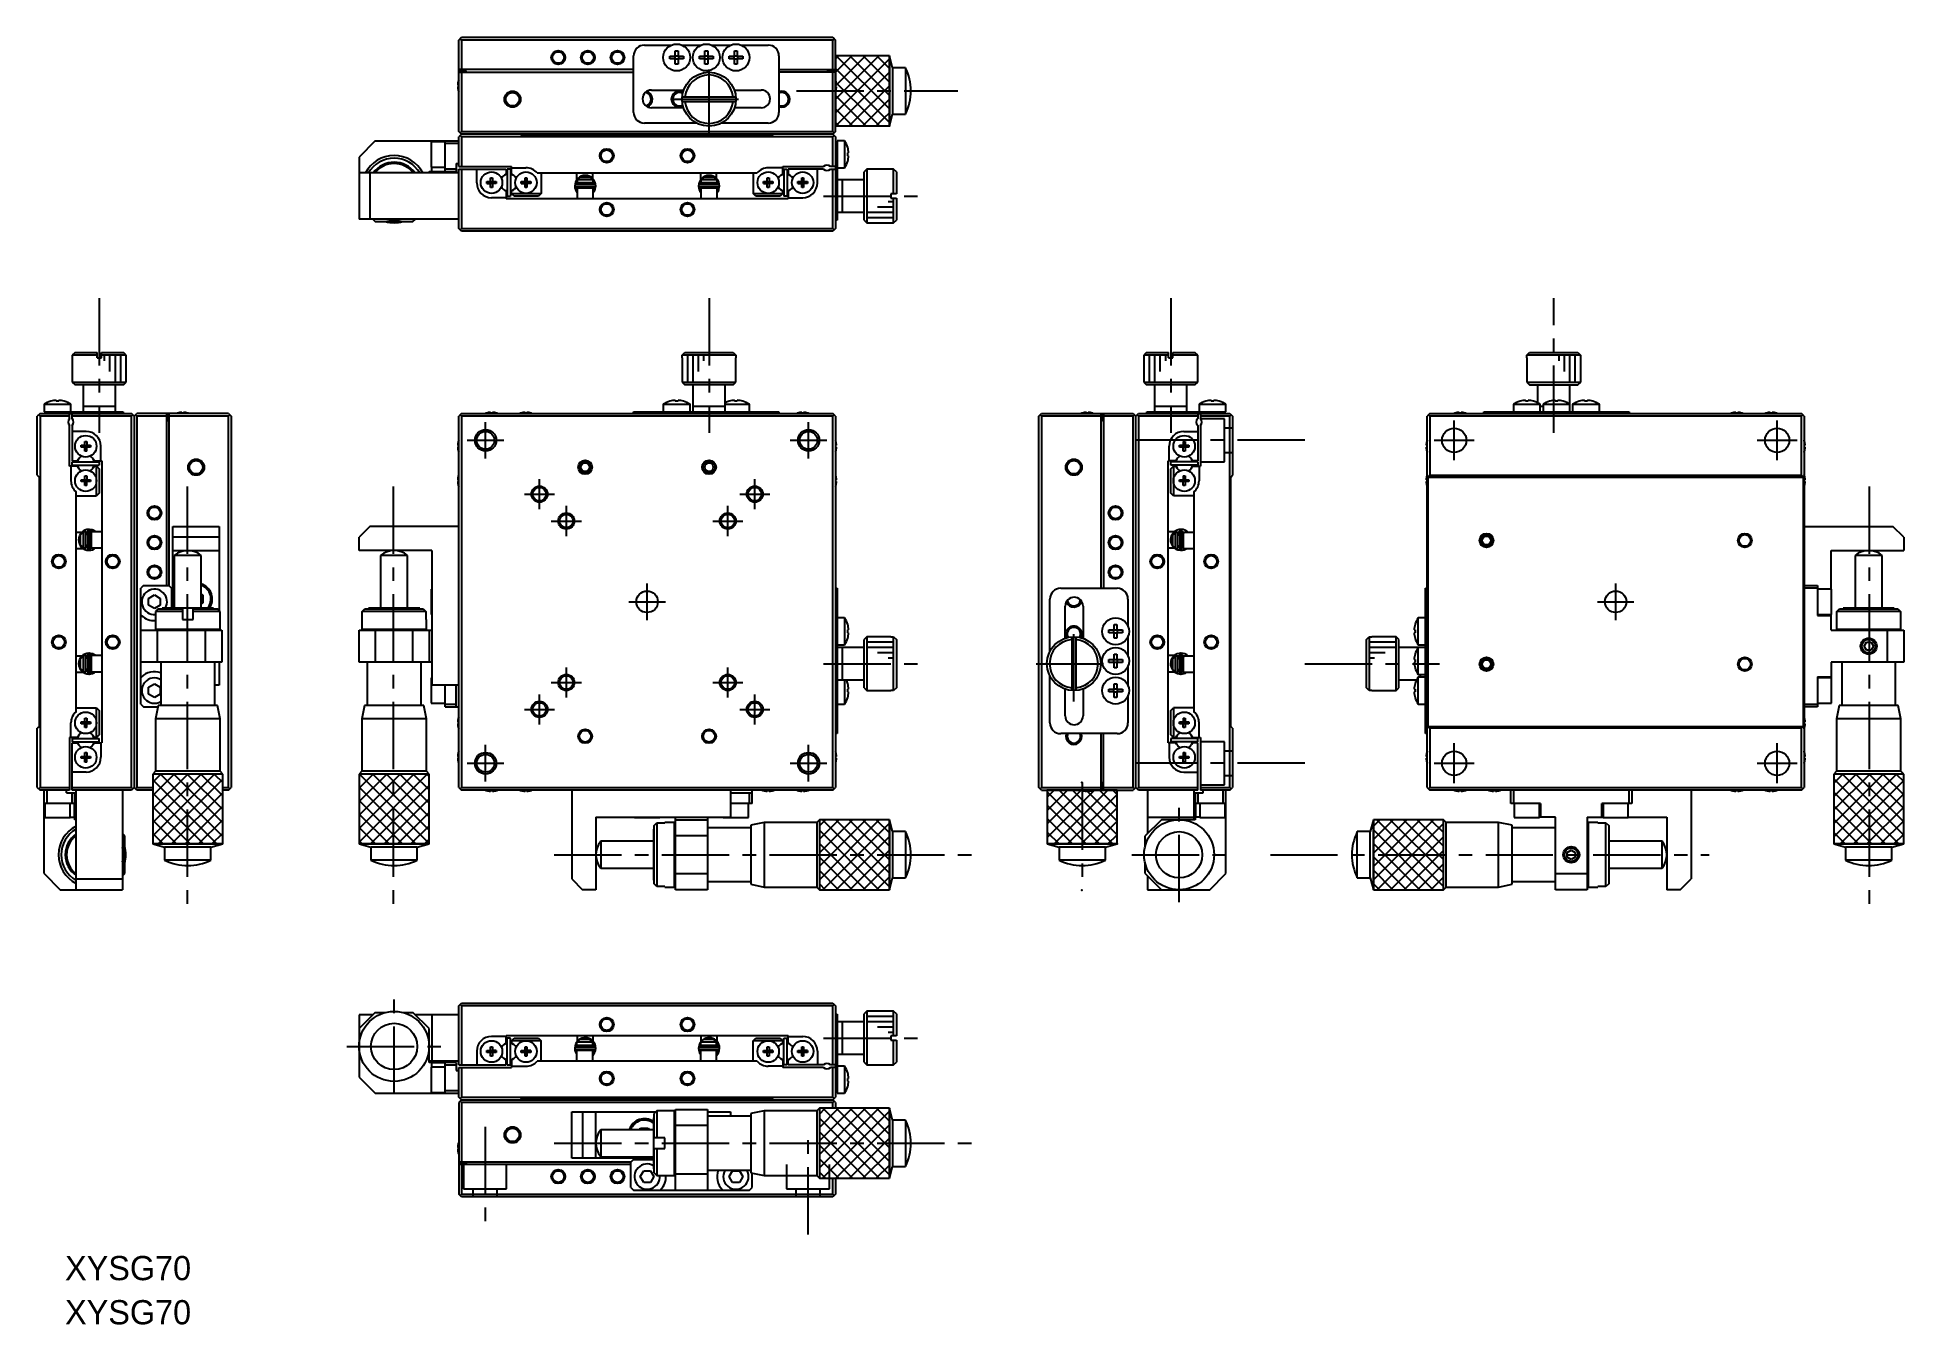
# Model space of a CAD drawing. Extents: x 36 to 382, y 2 to 241.
import ezdxf

# ---------------------------------------------------------------- set-up
doc = ezdxf.new("R2010")
doc.units = 0
doc.header["$LTSCALE"] = 10
doc.linetypes.add('CENTER', pattern=[2, 1.25, -0.25, 0.25, -0.25])
doc.linetypes.add('DASHED', pattern=[3.5, 2, -1.5])
doc.layers.get('0').update_dxf_attribs({"linetype": 'CONTINUOUS'})
doc.layers.add('CENTER', color=1, linetype='CENTER')
doc.styles.get("Standard").update_dxf_attribs({"font": 'FGP教科書体NT-M'})

msp = doc.modelspace()

# ---------------------------------------------------------------- texts
at = {"color": 7}
for p in [(40.954572, 10.5134), (40.954572, 2.310262)]:
    msp.add_text('XYSG70', height=4.5, dxfattribs=at).set_placement(p)

# ---------------------------------------------------------------- linework, layer by layer
at = {"color": 7, "linetype": 'CONTINUOUS'}
for p, q in [((114.074607, 240.951935), (114.574607, 241.451935)), ((114.074607, 223.951935), (114.074607, 240.951935)), ((114.324607, 241.201935), (114.574607, 240.951935)), ((114.574607, 241.451935), (183.574607, 241.451935)), ((183.574607, 240.951935), (114.574607, 240.951935)), ((114.574607, 240.951935), (114.574607, 235.451935)), ((148.574607, 240.001935), (153.594811, 240.001935)), ((155.554403, 240.001935), (159.094811, 240.001935)), ((161.054403, 240.001935), (164.594811, 240.001935)), ((166.554403, 240.001935), (171.574607, 240.001935)), ((183.574607, 241.451935), (184.074607, 240.951935)), ((183.574607, 240.951935), (183.824607, 241.201935)), ((183.574607, 235.451935), (183.574607, 240.951935)), ((184.074607, 223.951935), (184.074607, 240.951935)), ((146.574607, 227.501935), (146.574607, 238.001935)), ((153.316018, 237.441935), (153.316018, 237.961935)), ((153.316018, 237.961935), (154.314607, 237.961935)), ((154.314607, 237.441935), (153.316018, 237.441935)), ((154.273232, 237.441935), (154.273232, 237.961935)), ((154.314607, 238.960525), (154.834607, 238.960525)), ((154.314607, 237.961935), (154.314607, 238.960525)), ((154.314607, 238.00331), (154.834607, 238.00331)), ((154.314607, 236.443346), (154.314607, 237.441935)), ((154.834607, 237.40056), (154.314607, 237.40056)), ((154.834607, 236.443346), (154.314607, 236.443346)), ((154.834607, 238.960525), (154.834607, 237.961935)), ((154.834607, 237.961935), (155.833197, 237.961935)), ((154.834607, 237.441935), (154.834607, 236.443346)), ((155.833197, 237.441935), (154.834607, 237.441935)), ((154.875982, 237.961935), (154.875982, 237.441935)), ((155.833197, 237.961935), (155.833197, 237.441935)), ((158.816018, 237.441935), (158.816018, 237.961935)), ((158.816018, 237.961935), (159.814607, 237.961935)), ((159.814607, 237.441935), (158.816018, 237.441935)), ((159.773232, 237.441935), (159.773232, 237.961935)), ((159.814607, 238.960525), (160.334607, 238.960525)), ((159.814607, 237.961935), (159.814607, 238.960525)), ((159.814607, 238.00331), (160.334607, 238.00331)), ((159.814607, 236.443346), (159.814607, 237.441935)), ((160.334607, 237.40056), (159.814607, 237.40056)), ((160.334607, 236.443346), (159.814607, 236.443346)), ((160.334607, 238.960525), (160.334607, 237.961935)), ((160.334607, 237.961935), (161.333197, 237.961935)), ((160.334607, 237.441935), (160.334607, 236.443346)), ((161.333197, 237.441935), (160.334607, 237.441935)), ((160.375982, 237.961935), (160.375982, 237.441935)), ((161.333197, 237.961935), (161.333197, 237.441935)), ((164.316018, 237.441935), (164.316018, 237.961935)), ((164.316018, 237.961935), (165.314607, 237.961935)), ((165.314607, 237.441935), (164.316018, 237.441935)), ((165.273232, 237.441935), (165.273232, 237.961935)), ((165.314607, 238.960525), (165.834607, 238.960525)), ((165.314607, 237.961935), (165.314607, 238.960525)), ((165.314607, 238.00331), (165.834607, 238.00331)), ((165.314607, 236.443346), (165.314607, 237.441935)), ((165.834607, 237.40056), (165.314607, 237.40056)), ((165.834607, 236.443346), (165.314607, 236.443346)), ((165.834607, 238.960525), (165.834607, 237.961935)), ((165.834607, 237.961935), (166.833197, 237.961935)), ((165.834607, 237.441935), (165.834607, 236.443346)), ((166.833197, 237.441935), (165.834607, 237.441935)), ((165.875982, 237.961935), (165.875982, 237.441935)), ((166.833197, 237.961935), (166.833197, 237.441935)), ((173.574607, 238.001935), (173.574607, 227.501935)), ((194.074614, 238.001934), (184.074607, 238.001934)), ((194.074614, 238.001934), (194.074614, 225.001936)), ((194.664102, 235.801935), (194.074614, 238.001934)), ((194.664102, 235.801935), (194.664102, 227.201935)), ((197.074613, 235.801935), (194.664102, 235.801935)), ((197.074613, 235.801935), (197.074613, 227.201935)), ((113.884748, 232.631935), (114.005085, 232.631935)), ((114.000463, 233.340551), (114.005085, 233.338297)), ((114.005085, 232.631935), (114.005085, 232.271935)), ((146.574607, 235.451935), (114.074607, 235.451935)), ((114.074607, 235.201935), (115.474607, 235.201935)), ((114.074607, 234.951935), (146.574607, 234.951935)), ((114.574607, 234.951935), (114.574607, 223.951935)), ((115.474607, 234.951935), (115.474607, 235.201935)), ((173.574607, 235.451935), (184.074607, 235.451935)), ((184.074607, 234.951935), (173.574607, 234.951935)), ((184.074607, 235.201935), (182.674607, 235.201935)), ((182.674607, 234.951935), (182.674607, 235.201935)), ((183.574607, 223.951935), (183.574607, 234.951935)), ((184.144129, 233.338297), (184.148751, 233.340551)), ((184.144129, 232.631935), (184.264466, 232.631935)), ((184.144129, 232.271935), (184.144129, 232.631935)), ((114.005085, 232.271935), (113.884748, 232.271935)), ((114.005085, 231.565574), (114.000463, 231.563319)), ((149.874607, 231.651935), (155.87248, 231.651935)), ((165.558581, 230.351935), (155.590633, 230.351935)), ((155.590633, 229.551935), (165.558581, 229.551935)), ((165.276734, 231.651935), (170.274607, 231.651935)), ((184.264466, 232.271935), (184.144129, 232.271935)), ((184.148751, 231.563319), (184.144129, 231.565574)), ((158.294804, 225.501935), (148.574607, 225.501935)), ((155.837519, 228.351935), (149.874607, 228.351935)), ((171.574607, 225.501935), (162.85441, 225.501935)), ((170.274607, 228.351935), (165.311695, 228.351935)), ((194.074614, 225.001936), (194.664102, 227.201935)), ((194.664102, 227.201935), (197.074613, 227.201935)), ((98.574607, 222.201935), (95.574607, 219.201935)), ((98.574607, 222.201935), (114.074607, 222.201935)), ((108.974607, 222.051935), (108.974607, 217.351935)), ((111.574607, 222.051935), (108.974607, 222.051935)), ((109.074607, 222.051935), (109.074607, 222.201935)), ((111.574607, 222.132757), (109.074607, 222.132757)), ((111.574607, 216.501935), (111.574607, 222.201935)), ((114.574607, 223.451935), (114.074607, 223.951935)), ((114.574607, 223.451935), (114.074607, 222.951935)), ((114.074607, 217.451935), (114.074607, 222.951935)), ((114.574607, 223.951935), (114.324607, 223.701935)), ((114.324607, 223.201935), (114.574607, 222.951935)), ((114.574607, 223.951935), (183.574607, 223.951935)), ((183.574607, 223.451935), (114.574607, 223.451935)), ((114.574607, 222.951935), (114.574607, 217.451935)), ((183.574607, 222.951935), (114.574607, 222.951935)), ((125.924607, 223.101935), (125.574607, 223.451935)), ((172.224607, 223.101935), (125.924607, 223.101935)), ((172.574607, 223.451935), (172.224607, 223.101935)), ((183.824607, 223.701935), (183.574607, 223.951935)), ((184.074607, 223.951935), (183.574607, 223.451935)), ((183.574607, 223.451935), (184.074607, 222.951935)), ((183.574607, 222.951935), (183.824607, 223.201935)), ((183.574607, 217.451935), (183.574607, 222.951935)), ((184.074607, 225.001936), (194.074614, 225.001936)), ((184.074607, 222.951935), (184.074607, 205.951935)), ((184.074607, 222.001935), (184.374607, 222.001935)), ((185.766264, 222.201935), (184.374607, 222.201935)), ((184.374607, 222.201935), (184.374607, 207.501935)), ((185.766264, 222.201935), (185.766264, 217.201935)), ((95.574607, 219.201935), (95.574607, 207.651935)), ((114.074607, 221.701935), (111.574607, 221.701935)), ((186.337188, 220.960525), (186.344043, 220.963868)), ((186.337188, 219.441935), (186.337188, 219.961935)), ((186.337188, 219.961935), (186.50956, 219.961935)), ((186.50956, 219.441935), (186.337188, 219.441935)), ((186.344043, 218.440002), (186.337188, 218.443346)), ((114.074607, 216.251935), (95.574607, 216.251935)), ((97.574607, 216.251935), (97.574607, 207.651935)), ((108.574607, 216.251935), (108.574607, 216.501935)), ((108.574607, 216.501935), (113.574607, 216.501935)), ((108.974607, 217.351935), (111.574607, 217.351935)), ((109.074607, 216.501935), (109.074607, 217.351935)), ((109.074607, 216.542199), (111.574607, 216.542199)), ((111.574607, 217.001935), (113.574607, 217.001935)), ((113.574607, 218.001935), (114.074607, 218.001935)), ((113.574607, 218.001935), (113.574607, 216.501935)), ((114.074607, 217.451935), (123.874607, 217.451935)), ((114.074607, 205.951935), (114.074607, 216.951935)), ((114.074607, 216.951935), (122.874607, 216.951935)), ((114.574607, 216.951935), (114.574607, 205.951935)), ((117.424607, 214.401935), (117.424607, 216.951935)), ((119.994607, 215.338297), (120.354607, 215.338297)), ((119.994607, 214.631935), (119.994607, 215.338297)), ((120.354607, 215.338297), (120.354607, 214.631935)), ((122.874607, 215.996347), (122.580857, 215.82675)), ((122.874607, 216.951935), (122.874607, 215.996347)), ((123.674607, 216.951935), (123.074607, 216.951935)), ((123.074607, 216.951935), (123.074607, 211.951935)), ((123.674607, 216.951935), (123.674607, 211.951935)), ((123.874607, 215.996347), (123.874607, 217.451935)), ((123.874607, 217.201935), (126.574607, 217.201935)), ((124.168357, 215.82675), (123.874607, 215.996347)), ((126.394607, 215.338297), (126.754607, 215.338297)), ((126.394607, 214.631935), (126.394607, 215.338297)), ((126.754607, 215.338297), (126.754607, 214.631935)), ((128.653669, 216.251935), (169.495545, 216.251935)), ((129.374607, 216.251935), (129.374607, 212.451935)), ((135.974607, 216.251935), (135.974607, 214.934008)), ((136.128924, 214.951935), (136.658092, 215.451935)), ((136.658092, 215.451935), (138.491122, 215.451935)), ((138.491122, 215.451935), (139.02029, 214.951935)), ((138.974607, 215.203252), (138.974607, 216.251935)), ((158.974607, 216.251935), (158.974607, 214.934008)), ((159.128924, 214.951935), (159.658092, 215.451935)), ((159.658092, 215.451935), (161.491122, 215.451935)), ((161.491122, 215.451935), (162.02029, 214.951935)), ((161.974607, 215.203252), (161.974607, 216.251935)), ((168.774607, 216.251935), (168.774607, 212.451935)), ((171.394607, 215.338297), (171.754607, 215.338297)), ((171.394607, 214.631935), (171.394607, 215.338297)), ((174.274607, 217.201935), (171.574607, 217.201935)), ((171.754607, 215.338297), (171.754607, 214.631935)), ((173.980857, 215.82675), (174.274607, 215.996347)), ((174.274607, 217.451935), (181.813169, 217.451935)), ((174.274607, 215.996347), (174.274607, 217.451935)), ((174.474607, 216.951935), (174.474607, 211.951935)), ((174.474607, 216.951935), (175.074607, 216.951935)), ((175.074607, 216.951935), (175.074607, 211.951935)), ((175.274607, 216.951935), (175.274607, 215.996347)), ((181.813169, 216.951935), (175.274607, 216.951935)), ((175.274607, 215.996347), (175.568357, 215.82675)), ((177.794607, 215.338297), (178.154607, 215.338297)), ((177.794607, 214.631935), (177.794607, 215.338297)), ((178.154607, 215.338297), (178.154607, 214.631935)), ((180.724607, 214.401935), (180.724607, 216.951935)), ((184.074607, 217.451935), (183.136045, 217.451935)), ((183.136045, 216.951935), (184.074607, 216.951935)), ((183.574607, 205.951935), (183.574607, 216.951935)), ((184.374607, 217.201935), (185.766264, 217.201935)), ((189.874607, 216.951935), (189.374607, 216.451935)), ((189.374607, 207.451935), (189.374607, 216.451935)), ((194.874607, 216.951935), (189.874607, 216.951935)), ((189.874607, 216.951935), (189.874607, 206.951935)), ((194.874607, 212.351935), (194.874607, 216.951935)), ((195.374607, 216.451935), (194.874607, 216.951935)), ((195.374607, 216.451935), (195.374607, 212.351935)), ((119.288246, 214.631935), (119.994607, 214.631935)), ((119.288246, 214.271935), (119.288246, 214.631935)), ((119.288246, 214.271935), (119.994607, 214.271935)), ((120.004979, 214.621563), (119.994607, 214.631935)), ((120.004979, 214.282307), (119.994607, 214.271935)), ((119.994607, 213.565574), (119.994607, 214.271935)), ((120.354607, 213.565574), (119.994607, 213.565574)), ((120.004979, 214.621563), (120.344235, 214.621563)), ((120.004979, 214.282307), (120.004979, 214.621563)), ((120.344235, 214.282307), (120.004979, 214.282307)), ((122.874607, 211.651935), (120.174607, 211.651935)), ((120.344235, 214.621563), (120.354607, 214.631935)), ((120.344235, 214.621563), (120.344235, 214.282307)), ((120.344235, 214.282307), (120.354607, 214.271935)), ((120.354607, 214.631935), (121.060969, 214.631935)), ((120.354607, 214.271935), (120.354607, 213.565574)), ((121.060969, 214.271935), (120.354607, 214.271935)), ((121.060969, 214.631935), (121.060969, 214.271935)), ((122.580857, 213.07712), (122.874607, 212.907523)), ((122.874607, 212.907523), (122.874607, 211.451935)), ((123.074607, 211.951935), (123.674607, 211.951935)), ((123.874607, 212.907523), (124.168357, 213.07712)), ((123.874607, 212.451935), (123.874607, 212.907523)), ((124.374607, 211.951935), (123.874607, 212.451935)), ((123.874607, 212.451935), (129.374607, 212.451935)), ((128.874607, 211.951935), (124.374607, 211.951935)), ((125.688246, 214.631935), (126.394607, 214.631935)), ((125.688246, 214.271935), (125.688246, 214.631935)), ((125.688246, 214.271935), (126.394607, 214.271935)), ((126.404979, 214.621563), (126.394607, 214.631935)), ((126.404979, 214.282307), (126.394607, 214.271935)), ((126.394607, 213.565574), (126.394607, 214.271935)), ((126.754607, 213.565574), (126.394607, 213.565574)), ((126.404979, 214.621563), (126.744235, 214.621563)), ((126.404979, 214.282307), (126.404979, 214.621563)), ((126.744235, 214.282307), (126.404979, 214.282307)), ((126.744235, 214.621563), (126.754607, 214.631935)), ((126.744235, 214.621563), (126.744235, 214.282307)), ((126.744235, 214.282307), (126.754607, 214.271935)), ((126.754607, 214.631935), (127.460969, 214.631935)), ((126.754607, 214.271935), (126.754607, 213.565574)), ((127.460969, 214.271935), (126.754607, 214.271935)), ((127.460969, 214.631935), (127.460969, 214.271935)), ((129.374607, 212.451935), (128.874607, 211.951935)), ((135.774146, 213.136634), (135.796442, 213.080042)), ((135.774585, 213.138286), (135.775012, 213.136975)), ((135.796173, 213.081309), (135.797492, 213.081861)), ((135.796673, 213.083696), (135.796174, 213.081307)), ((135.796442, 213.080042), (135.796174, 213.081307)), ((139.334516, 214.040429), (135.834516, 214.040429)), ((135.834516, 213.650429), (139.334516, 213.650429)), ((136.041204, 214.040483), (136.15175, 214.452084)), ((136.074607, 214.951935), (136.074607, 214.451935)), ((139.074607, 214.951935), (136.074607, 214.951935)), ((136.074607, 214.451935), (139.074607, 214.451935)), ((139.074607, 213.451935), (136.074607, 213.451935)), ((136.074607, 213.451935), (136.074607, 211.451935)), ((136.08273, 214.251935), (136.574607, 214.251935)), ((136.149245, 213.451954), (136.15027, 213.454706)), ((136.15027, 213.454706), (136.155961, 213.468678)), ((136.155961, 213.468678), (136.162352, 213.482344)), ((136.162352, 213.482344), (136.169424, 213.495668)), ((136.169424, 213.495668), (136.177158, 213.508617)), ((136.177158, 213.508617), (136.185531, 213.521158)), ((136.185531, 213.521158), (136.194521, 213.533262)), ((136.194521, 213.533262), (136.204104, 213.544899)), ((136.204104, 213.544899), (136.214254, 213.556041)), ((136.214254, 213.556041), (136.224943, 213.566662)), ((136.224943, 213.566662), (136.236145, 213.576736)), ((136.236145, 213.576736), (136.24783, 213.586242)), ((136.24783, 213.586242), (136.259968, 213.595157)), ((136.259968, 213.595157), (136.272528, 213.603462)), ((136.272528, 213.603462), (136.285478, 213.611137)), ((136.285478, 213.611137), (136.298788, 213.618166)), ((136.298788, 213.618166), (136.312423, 213.624534)), ((136.312423, 213.624534), (136.326351, 213.630227)), ((136.326351, 213.630227), (136.340537, 213.635232)), ((136.340537, 213.635232), (136.354948, 213.63954)), ((136.354948, 213.63954), (136.36955, 213.64314)), ((136.36955, 213.64314), (136.384307, 213.646026)), ((136.384307, 213.646026), (136.399184, 213.648192)), ((136.399184, 213.648192), (136.414146, 213.649632)), ((136.414146, 213.649632), (136.429159, 213.650346)), ((136.429159, 213.650346), (136.436196, 213.650429)), ((136.474607, 214.251935), (136.474607, 214.040429)), ((136.474607, 213.650429), (136.474607, 213.451935)), ((136.574607, 214.451935), (136.574607, 214.040429)), ((136.574607, 213.650429), (136.574607, 213.451935)), ((138.574607, 214.040429), (138.574607, 214.451935)), ((138.574607, 214.251935), (138.974607, 214.251935)), ((138.574607, 213.451935), (138.574607, 213.650429)), ((138.732835, 213.650429), (138.747069, 213.650095)), ((138.747069, 213.650095), (138.762058, 213.649033)), ((138.762058, 213.649033), (138.776976, 213.647246)), ((138.776976, 213.647246), (138.791788, 213.644738)), ((138.791788, 213.644738), (138.80646, 213.641513)), ((138.80646, 213.641513), (138.820956, 213.637581)), ((138.820956, 213.637581), (138.835242, 213.632948)), ((138.835242, 213.632948), (138.849285, 213.627626)), ((138.849285, 213.627626), (138.863051, 213.621627)), ((138.863051, 213.621627), (138.876508, 213.614962)), ((138.876508, 213.614962), (138.889622, 213.607647)), ((138.889622, 213.607647), (138.902362, 213.599699)), ((138.902362, 213.599699), (138.914697, 213.591134)), ((138.914697, 213.591134), (138.926596, 213.581973)), ((138.926596, 213.581973), (138.93803, 213.572234)), ((138.93803, 213.572234), (138.94897, 213.561942)), ((138.94897, 213.561942), (138.959388, 213.551118)), ((138.959388, 213.551118), (138.969257, 213.539788)), ((138.969257, 213.539788), (138.978551, 213.527978)), ((138.974607, 214.251935), (138.974607, 214.451935)), ((138.978551, 213.527978), (138.987245, 213.515717)), ((138.987245, 213.515717), (138.995318, 213.503032)), ((138.995318, 213.503032), (139.002745, 213.489955)), ((139.002745, 213.489955), (139.009507, 213.476517)), ((139.009507, 213.476517), (139.015585, 213.462752)), ((139.015585, 213.462752), (139.019785, 213.451958)), ((139.016928, 214.452125), (139.128143, 214.04045)), ((139.367853, 213.071356), (139.074597, 213.175635)), ((139.074607, 214.451935), (139.074607, 214.951935)), ((139.074607, 211.451935), (139.074607, 213.451935)), ((139.086005, 213.180025), (139.074607, 213.186203)), ((139.07483, 212.597498), (139.371778, 213.080461)), ((139.09812, 213.17369), (139.086005, 213.180025)), ((139.11087, 213.167243), (139.09812, 213.17369)), ((139.124172, 213.160726), (139.11087, 213.167243)), ((139.137935, 213.154182), (139.124172, 213.160726)), ((139.152068, 213.147655), (139.137935, 213.154182)), ((139.166477, 213.141188), (139.152068, 213.147655)), ((139.181065, 213.134826), (139.166477, 213.141188)), ((139.195735, 213.12861), (139.181065, 213.134826)), ((139.210388, 213.122583), (139.195735, 213.12861)), ((139.224928, 213.116783), (139.210388, 213.122583)), ((139.239256, 213.11125), (139.224928, 213.116783)), ((139.253277, 213.106022), (139.239256, 213.11125)), ((139.266898, 213.101132), (139.253277, 213.106022)), ((139.280027, 213.096614), (139.266898, 213.101132)), ((139.292577, 213.092497), (139.280027, 213.096614)), ((139.304464, 213.08881), (139.292577, 213.092497)), ((139.315608, 213.085576), (139.304464, 213.08881)), ((139.325935, 213.082818), (139.315608, 213.085576)), ((139.335376, 213.080554), (139.325935, 213.082818)), ((139.343868, 213.078799), (139.335376, 213.080554)), ((139.351354, 213.077565), (139.343868, 213.078799)), ((139.357784, 213.076859), (139.351354, 213.077565)), ((139.363116, 213.076688), (139.357784, 213.076859)), ((139.361811, 213.643797), (139.357886, 213.651945)), ((139.358949, 213.051165), (139.528233, 213.818281)), ((139.375722, 213.612424), (139.361811, 213.643797)), ((139.367313, 213.077051), (139.363116, 213.076688)), ((139.370348, 213.077946), (139.367313, 213.077051)), ((139.3722, 213.079368), (139.370348, 213.077946)), ((139.372857, 213.081307), (139.3722, 213.079368)), ((139.372589, 213.080042), (139.384664, 213.110218)), ((139.388048, 213.580408), (139.375722, 213.612424)), ((139.384664, 213.110218), (139.395846, 213.142649)), ((139.398757, 213.547828), (139.388048, 213.580408)), ((139.395846, 213.142649), (139.405391, 213.175589)), ((139.407824, 213.514764), (139.398757, 213.547828)), ((139.405391, 213.175589), (139.413277, 213.208955)), ((139.415228, 213.481295), (139.407824, 213.514764)), ((139.413277, 213.208955), (139.419484, 213.242665)), ((139.420951, 213.447506), (139.415228, 213.481295)), ((139.419484, 213.242665), (139.423999, 213.276638)), ((139.424978, 213.413477), (139.420951, 213.447506)), ((139.423999, 213.276638), (139.42681, 213.310788)), ((139.4273, 213.379292), (139.424978, 213.413477)), ((139.42681, 213.310788), (139.427911, 213.345034)), ((139.427911, 213.345034), (139.4273, 213.379292)), ((158.774146, 213.136634), (158.796442, 213.080042)), ((158.774585, 213.138286), (158.775012, 213.136975)), ((158.796173, 213.081309), (158.797492, 213.081861)), ((158.796673, 213.083696), (158.796174, 213.081307)), ((158.796442, 213.080042), (158.796174, 213.081307)), ((162.334516, 214.040429), (158.834516, 214.040429)), ((158.834516, 213.650429), (162.334516, 213.650429)), ((159.041204, 214.040483), (159.15175, 214.452084)), ((159.074607, 214.951935), (159.074607, 214.451935)), ((162.074607, 214.951935), (159.074607, 214.951935)), ((159.074607, 214.451935), (162.074607, 214.451935)), ((162.074607, 213.451935), (159.074607, 213.451935)), ((159.074607, 213.451935), (159.074607, 211.451935)), ((159.08273, 214.251935), (159.574607, 214.251935)), ((159.149245, 213.451954), (159.15027, 213.454706)), ((159.15027, 213.454706), (159.155961, 213.468678)), ((159.155961, 213.468678), (159.162352, 213.482344)), ((159.162352, 213.482344), (159.169424, 213.495668)), ((159.169424, 213.495668), (159.177158, 213.508617)), ((159.177158, 213.508617), (159.185531, 213.521158)), ((159.185531, 213.521158), (159.194521, 213.533262)), ((159.194521, 213.533262), (159.204104, 213.544899)), ((159.204104, 213.544899), (159.214254, 213.556041)), ((159.214254, 213.556041), (159.224943, 213.566662)), ((159.224943, 213.566662), (159.236145, 213.576736)), ((159.236145, 213.576736), (159.24783, 213.586242)), ((159.24783, 213.586242), (159.259968, 213.595157)), ((159.259968, 213.595157), (159.272528, 213.603462)), ((159.272528, 213.603462), (159.285478, 213.611137)), ((159.285478, 213.611137), (159.298788, 213.618166)), ((159.298788, 213.618166), (159.312423, 213.624534)), ((159.312423, 213.624534), (159.326351, 213.630227)), ((159.326351, 213.630227), (159.340537, 213.635232)), ((159.340537, 213.635232), (159.354948, 213.63954)), ((159.354948, 213.63954), (159.36955, 213.64314)), ((159.36955, 213.64314), (159.384307, 213.646026)), ((159.384307, 213.646026), (159.399184, 213.648192)), ((159.399184, 213.648192), (159.414146, 213.649632)), ((159.414146, 213.649632), (159.429159, 213.650346)), ((159.429159, 213.650346), (159.436196, 213.650429)), ((159.474607, 214.251935), (159.474607, 214.040429)), ((159.474607, 213.650429), (159.474607, 213.451935)), ((159.574607, 214.451935), (159.574607, 214.040429)), ((159.574607, 213.650429), (159.574607, 213.451935)), ((161.574607, 214.040429), (161.574607, 214.451935)), ((161.574607, 214.251935), (161.974607, 214.251935)), ((161.574607, 213.451935), (161.574607, 213.650429)), ((161.732835, 213.650429), (161.747069, 213.650095)), ((161.747069, 213.650095), (161.762058, 213.649033)), ((161.762058, 213.649033), (161.776976, 213.647246)), ((161.776976, 213.647246), (161.791788, 213.644738)), ((161.791788, 213.644738), (161.80646, 213.641513)), ((161.80646, 213.641513), (161.820956, 213.637581)), ((161.820956, 213.637581), (161.835242, 213.632948)), ((161.835242, 213.632948), (161.849285, 213.627626)), ((161.849285, 213.627626), (161.863051, 213.621627)), ((161.863051, 213.621627), (161.876508, 213.614962)), ((161.876508, 213.614962), (161.889622, 213.607647)), ((161.889622, 213.607647), (161.902362, 213.599699)), ((161.902362, 213.599699), (161.914697, 213.591134)), ((161.914697, 213.591134), (161.926596, 213.581973)), ((161.926596, 213.581973), (161.93803, 213.572234)), ((161.93803, 213.572234), (161.94897, 213.561942)), ((161.94897, 213.561942), (161.959388, 213.551118)), ((161.959388, 213.551118), (161.969257, 213.539788)), ((161.969257, 213.539788), (161.978551, 213.527978)), ((161.974607, 214.251935), (161.974607, 214.451935)), ((161.978551, 213.527978), (161.987245, 213.515717)), ((161.987245, 213.515717), (161.995318, 213.503032)), ((161.995318, 213.503032), (162.002745, 213.489955)), ((162.002745, 213.489955), (162.009507, 213.476517)), ((162.009507, 213.476517), (162.015585, 213.462752)), ((162.015585, 213.462752), (162.019785, 213.451958)), ((162.016928, 214.452125), (162.128143, 214.04045)), ((162.367853, 213.071356), (162.074597, 213.175635)), ((162.074607, 214.451935), (162.074607, 214.951935)), ((162.074607, 211.451935), (162.074607, 213.451935)), ((162.086005, 213.180025), (162.074607, 213.186203)), ((162.07483, 212.597498), (162.371778, 213.080461)), ((162.09812, 213.17369), (162.086005, 213.180025)), ((162.11087, 213.167243), (162.09812, 213.17369)), ((162.124172, 213.160726), (162.11087, 213.167243)), ((162.137935, 213.154182), (162.124172, 213.160726)), ((162.152068, 213.147655), (162.137935, 213.154182)), ((162.166477, 213.141188), (162.152068, 213.147655)), ((162.181065, 213.134826), (162.166477, 213.141188)), ((162.195735, 213.12861), (162.181065, 213.134826)), ((162.210388, 213.122583), (162.195735, 213.12861)), ((162.224928, 213.116783), (162.210388, 213.122583)), ((162.239256, 213.11125), (162.224928, 213.116783)), ((162.253277, 213.106022), (162.239256, 213.11125)), ((162.266898, 213.101132), (162.253277, 213.106022)), ((162.280027, 213.096614), (162.266898, 213.101132)), ((162.292577, 213.092497), (162.280027, 213.096614)), ((162.304464, 213.08881), (162.292577, 213.092497)), ((162.315608, 213.085576), (162.304464, 213.08881)), ((162.325935, 213.082818), (162.315608, 213.085576)), ((162.335376, 213.080554), (162.325935, 213.082818)), ((162.343868, 213.078799), (162.335376, 213.080554)), ((162.351354, 213.077565), (162.343868, 213.078799)), ((162.357784, 213.076859), (162.351354, 213.077565)), ((162.363116, 213.076688), (162.357784, 213.076859)), ((162.361811, 213.643797), (162.357886, 213.651945)), ((162.358949, 213.051165), (162.367586, 213.070765)), ((162.375722, 213.612424), (162.361811, 213.643797)), ((162.367313, 213.077051), (162.363116, 213.076688)), ((162.370348, 213.077946), (162.367313, 213.077051)), ((162.367586, 213.070765), (162.528233, 213.818281)), ((162.3722, 213.079368), (162.370348, 213.077946)), ((162.372857, 213.081307), (162.3722, 213.079368)), ((162.372589, 213.080042), (162.384664, 213.110218)), ((162.388048, 213.580408), (162.375722, 213.612424)), ((162.384664, 213.110218), (162.395846, 213.142649)), ((162.398757, 213.547828), (162.388048, 213.580408)), ((162.395846, 213.142649), (162.405391, 213.175589)), ((162.407824, 213.514764), (162.398757, 213.547828)), ((162.405391, 213.175589), (162.413277, 213.208955)), ((162.415228, 213.481295), (162.407824, 213.514764)), ((162.413277, 213.208955), (162.419484, 213.242665)), ((162.420951, 213.447506), (162.415228, 213.481295)), ((162.419484, 213.242665), (162.423999, 213.276638)), ((162.424978, 213.413477), (162.420951, 213.447506)), ((162.423999, 213.276638), (162.42681, 213.310788)), ((162.4273, 213.379292), (162.424978, 213.413477)), ((162.42681, 213.310788), (162.427911, 213.345034)), ((162.427911, 213.345034), (162.4273, 213.379292)), ((169.274607, 211.951935), (168.774607, 212.451935)), ((168.774607, 212.451935), (174.274607, 212.451935)), ((173.774607, 211.951935), (169.274607, 211.951935)), ((170.688246, 214.631935), (171.394607, 214.631935)), ((170.688246, 214.271935), (170.688246, 214.631935)), ((170.688246, 214.271935), (171.394607, 214.271935)), ((171.404979, 214.621563), (171.394607, 214.631935)), ((171.404979, 214.282307), (171.394607, 214.271935)), ((171.394607, 213.565574), (171.394607, 214.271935)), ((171.754607, 213.565574), (171.394607, 213.565574)), ((171.404979, 214.621563), (171.744235, 214.621563)), ((171.404979, 214.282307), (171.404979, 214.621563)), ((171.744235, 214.282307), (171.404979, 214.282307)), ((171.744235, 214.621563), (171.754607, 214.631935)), ((171.744235, 214.621563), (171.744235, 214.282307)), ((171.744235, 214.282307), (171.754607, 214.271935)), ((171.754607, 214.631935), (172.460969, 214.631935)), ((171.754607, 214.271935), (171.754607, 213.565574)), ((172.460969, 214.271935), (171.754607, 214.271935)), ((172.460969, 214.631935), (172.460969, 214.271935)), ((174.274607, 212.451935), (173.774607, 211.951935)), ((174.274607, 212.907523), (173.980857, 213.07712)), ((174.274607, 212.451935), (174.274607, 212.907523)), ((175.074607, 211.951935), (174.474607, 211.951935)), ((175.568357, 213.07712), (175.274607, 212.907523)), ((175.274607, 212.907523), (175.274607, 211.451935)), ((175.274607, 211.651935), (177.974607, 211.651935)), ((177.088246, 214.631935), (177.794607, 214.631935)), ((177.088246, 214.271935), (177.088246, 214.631935)), ((177.088246, 214.271935), (177.794607, 214.271935)), ((177.804979, 214.621563), (177.794607, 214.631935)), ((177.804979, 214.282307), (177.794607, 214.271935)), ((177.794607, 213.565574), (177.794607, 214.271935)), ((178.154607, 213.565574), (177.794607, 213.565574)), ((177.804979, 214.621563), (178.144235, 214.621563)), ((177.804979, 214.282307), (177.804979, 214.621563)), ((178.144235, 214.282307), (177.804979, 214.282307)), ((178.144235, 214.621563), (178.154607, 214.631935)), ((178.144235, 214.621563), (178.144235, 214.282307)), ((178.144235, 214.282307), (178.154607, 214.271935)), ((178.154607, 214.631935), (178.860969, 214.631935)), ((178.154607, 214.271935), (178.154607, 213.565574)), ((178.860969, 214.271935), (178.154607, 214.271935)), ((178.860969, 214.631935), (178.860969, 214.271935)), ((189.374607, 214.951935), (184.374607, 214.951935)), ((185.374607, 208.951935), (185.374607, 214.951935)), ((194.374607, 212.351935), (194.374607, 211.551935)), ((195.374607, 212.351935), (194.374607, 212.351935)), ((194.374607, 211.551935), (195.374607, 211.551935)), ((194.874607, 206.951935), (194.874607, 211.551935)), ((195.374607, 211.551935), (195.374607, 207.451935)), ((175.274607, 211.451935), (122.874607, 211.451935)), ((184.374607, 208.951935), (189.374607, 208.951935)), ((114.074607, 207.651935), (95.574607, 207.651935)), ((98.124607, 207.651935), (98.574607, 207.201935)), ((98.574607, 207.201935), (105.574607, 207.201935)), ((105.574607, 207.201935), (106.024607, 207.651935)), ((114.574607, 205.451935), (114.074607, 205.951935)), ((114.574607, 205.951935), (114.324607, 205.701935)), ((114.574607, 205.951935), (183.574607, 205.951935)), ((183.574607, 205.451935), (114.574607, 205.451935)), ((183.824607, 205.701935), (183.574607, 205.951935)), ((184.074607, 205.951935), (183.574607, 205.451935)), ((184.374607, 207.501935), (184.074607, 207.501935)), ((189.374607, 207.451935), (189.874607, 206.951935)), ((189.874607, 206.951935), (194.874607, 206.951935)), ((194.874607, 206.951935), (195.374607, 207.451935)), ((42.799465, 182.868461), (42.299465, 182.368461)), ((46.899465, 182.368461), (42.299465, 182.368461)), ((42.299465, 182.368461), (42.299465, 177.368461)), ((42.799465, 182.868461), (46.899465, 182.868461)), ((46.899465, 181.868461), (46.899465, 182.868461)), ((46.899465, 181.868461), (47.699465, 181.868461)), ((47.699465, 182.868461), (51.799465, 182.868461)), ((47.699465, 181.868461), (47.699465, 182.868461)), ((52.299465, 182.368461), (47.699465, 182.368461)), ((52.299465, 182.368461), (51.799465, 182.868461)), ((52.299465, 177.368461), (52.299465, 182.368461)), ((155.574607, 181.868461), (155.574607, 177.368461)), ((155.574607, 181.868461), (155.590633, 181.868461)), ((155.590633, 182.368461), (156.09242, 182.868461)), ((165.558581, 182.368461), (155.590633, 182.368461)), ((155.590633, 181.868461), (155.590633, 182.368461)), ((156.09242, 182.868461), (165.056794, 182.868461)), ((165.056794, 182.868461), (165.558581, 182.368461)), ((165.558581, 182.368461), (165.558581, 181.868461)), ((165.558581, 181.868461), (165.574607, 181.868461)), ((165.574607, 177.368461), (165.574607, 181.868461)), ((241.849756, 182.868461), (241.349756, 182.368461)), ((245.949756, 182.368461), (241.349756, 182.368461)), ((241.349756, 182.368461), (241.349756, 177.368461)), ((241.849756, 182.868461), (245.949756, 182.868461)), ((245.949756, 181.868461), (245.949756, 182.868461)), ((245.949756, 181.868461), (246.749756, 181.868461)), ((246.749756, 182.868461), (250.849756, 182.868461)), ((246.749756, 181.868461), (246.749756, 182.868461)), ((251.349756, 182.368461), (246.749756, 182.368461)), ((251.349756, 182.368461), (250.849756, 182.868461)), ((251.349756, 177.368461), (251.349756, 182.368461)), ((312.499902, 181.868461), (312.515928, 181.868461)), ((312.499902, 181.868461), (312.499902, 177.368461)), ((312.515928, 182.368461), (313.017715, 182.868461)), ((312.515928, 181.868461), (312.515928, 182.368461)), ((322.483876, 182.368461), (312.515928, 182.368461)), ((313.017715, 182.868461), (321.982089, 182.868461)), ((321.982089, 182.868461), (322.483876, 182.368461)), ((322.483876, 182.368461), (322.483876, 181.868461)), ((322.483876, 181.868461), (322.499902, 181.868461)), ((322.499902, 177.368461), (322.499902, 181.868461)), ((42.299465, 177.368461), (42.799465, 176.868461)), ((42.299465, 177.368461), (52.299465, 177.368461)), ((51.799465, 176.868461), (42.799465, 176.868461)), ((44.299465, 176.868461), (44.299465, 171.868461)), ((50.299465, 171.868461), (50.299465, 176.868461)), ((51.799465, 176.868461), (52.299465, 177.368461)), ((155.574607, 177.368461), (165.574607, 177.368461)), ((155.574607, 177.368461), (156.074607, 176.868461)), ((165.074607, 176.868461), (156.074607, 176.868461)), ((157.574607, 176.868461), (157.574607, 171.868461)), ((163.574607, 171.868461), (163.574607, 176.868461)), ((165.074607, 176.868461), (165.574607, 177.368461)), ((241.349756, 177.368461), (251.349756, 177.368461)), ((241.349756, 177.368461), (241.849756, 176.868461)), ((250.849756, 176.868461), (241.849756, 176.868461)), ((243.349756, 176.868461), (243.349756, 171.868461)), ((249.349756, 171.868461), (249.349756, 176.868461)), ((250.849756, 176.868461), (251.349756, 177.368461)), ((312.499902, 177.368461), (322.499902, 177.368461)), ((312.499902, 177.368461), (312.999902, 176.868461)), ((312.999902, 176.868461), (321.999902, 176.868461)), ((314.499902, 176.868461), (314.499902, 173.549589)), ((320.499902, 171.868461), (320.499902, 176.868461)), ((321.999902, 176.868461), (322.499902, 177.368461)), ((38.290876, 173.831041), (38.287532, 173.837896)), ((39.289465, 173.831041), (39.289465, 174.003413)), ((39.809465, 173.831041), (39.289465, 173.831041)), ((39.809465, 174.003413), (39.809465, 173.831041)), ((40.811398, 173.837896), (40.808055, 173.831041)), ((153.316018, 173.831041), (153.312674, 173.837896)), ((154.314607, 173.831041), (154.314607, 174.003413)), ((154.834607, 173.831041), (154.314607, 173.831041)), ((154.834607, 174.003413), (154.834607, 173.831041)), ((155.83654, 173.837896), (155.833197, 173.831041)), ((164.316018, 173.831041), (164.312674, 173.837896)), ((165.314607, 173.831041), (165.314607, 174.003413)), ((165.834607, 173.831041), (165.314607, 173.831041)), ((165.834607, 174.003413), (165.834607, 173.831041)), ((166.83654, 173.837896), (166.833197, 173.831041)), ((252.841166, 173.831041), (252.837823, 173.837896)), ((253.839756, 173.831041), (253.839756, 174.003413)), ((254.359756, 173.831041), (253.839756, 173.831041)), ((254.359756, 174.003413), (254.359756, 173.831041)), ((255.361689, 173.837896), (255.358345, 173.831041)), ((311.241313, 173.831041), (311.237969, 173.837896)), ((312.239902, 173.831041), (312.239902, 174.003413)), ((312.759902, 173.831041), (312.239902, 173.831041)), ((312.759902, 174.003413), (312.759902, 173.831041)), ((313.761835, 173.837896), (313.758492, 173.831041)), ((316.741313, 173.831041), (316.737969, 173.837896)), ((317.739902, 173.831041), (317.739902, 174.003413)), ((318.259902, 173.831041), (317.739902, 173.831041)), ((318.259902, 174.003413), (318.259902, 173.831041)), ((319.261835, 173.837896), (319.258492, 173.831041)), ((322.241313, 173.831041), (322.237969, 173.837896)), ((323.239902, 173.831041), (323.239902, 174.003413)), ((323.759902, 173.831041), (323.239902, 173.831041)), ((323.759902, 174.003413), (323.759902, 173.831041)), ((324.761835, 173.837896), (324.758492, 173.831041)), ((36.299465, 171.568461), (35.799465, 171.068461)), ((35.799465, 160.068461), (35.799465, 171.068461)), ((36.299465, 171.068461), (36.049465, 171.318461)), ((36.299465, 171.568461), (53.299465, 171.568461)), ((41.799465, 171.068461), (36.299465, 171.068461)), ((36.299465, 171.068461), (36.299465, 102.068461)), ((37.049465, 173.260118), (42.049465, 173.260118)), ((37.049465, 173.260118), (37.049465, 171.868461)), ((37.049465, 171.868461), (51.749465, 171.868461)), ((37.249465, 171.568461), (37.249465, 171.868461)), ((41.799465, 170.629898), (41.799465, 171.568461)), ((42.049465, 171.868461), (42.049465, 173.260118)), ((42.299465, 170.629898), (42.299465, 171.568461)), ((53.299465, 171.068461), (42.299465, 171.068461)), ((50.299465, 172.868461), (44.299465, 172.868461)), ((51.749465, 171.868461), (51.749465, 171.568461)), ((53.799465, 171.068461), (53.299465, 171.568461)), ((53.549465, 171.318461), (53.299465, 171.068461)), ((53.299465, 102.068461), (53.299465, 171.068461)), ((53.799465, 171.068461), (54.299465, 171.568461)), ((53.799465, 171.068461), (53.799465, 102.068461)), ((54.299465, 171.068461), (54.049465, 171.318461)), ((71.299465, 171.568461), (54.299465, 171.568461)), ((54.299465, 171.068461), (54.299465, 102.068461)), ((59.799465, 171.068461), (54.299465, 171.068461)), ((59.799465, 171.568461), (59.799465, 139.568461)), ((60.049465, 171.568461), (60.049465, 170.168461)), ((60.299465, 170.168461), (60.049465, 170.168461)), ((60.299465, 139.518461), (60.299465, 171.568461)), ((71.299465, 171.068461), (60.299465, 171.068461)), ((61.913104, 171.637982), (61.910849, 171.642605)), ((62.619465, 171.637982), (62.619465, 171.75832)), ((62.979465, 171.637982), (62.619465, 171.637982)), ((62.979465, 171.75832), (62.979465, 171.637982)), ((63.688081, 171.642605), (63.685827, 171.637982)), ((71.299465, 171.568461), (71.799465, 171.068461)), ((71.549465, 171.318461), (71.299465, 171.068461)), ((71.299465, 102.068461), (71.299465, 171.068461)), ((71.799465, 171.068461), (71.799465, 102.068461)), ((114.574607, 171.568461), (114.074607, 171.068461)), ((114.074607, 102.068461), (114.074607, 171.068461)), ((114.574607, 171.068461), (114.324607, 171.318461)), ((114.574607, 171.568461), (183.574607, 171.568461)), ((114.574607, 171.068461), (114.574607, 102.068461)), ((183.574607, 171.068461), (114.574607, 171.068461)), ((119.288246, 171.637982), (119.285991, 171.642605)), ((119.994607, 171.637982), (119.994607, 171.75832)), ((120.354607, 171.637982), (119.994607, 171.637982)), ((120.354607, 171.75832), (120.354607, 171.637982)), ((121.063223, 171.642605), (121.060969, 171.637982)), ((125.688246, 171.637982), (125.685991, 171.642605)), ((126.394607, 171.637982), (126.394607, 171.75832)), ((126.754607, 171.637982), (126.394607, 171.637982)), ((126.754607, 171.75832), (126.754607, 171.637982)), ((127.463223, 171.642605), (127.460969, 171.637982)), ((146.574607, 171.568461), (146.574607, 171.868461)), ((146.574607, 171.868461), (173.574607, 171.868461)), ((152.074607, 173.260118), (157.074607, 173.260118)), ((152.074607, 173.260118), (152.074607, 171.868461)), ((157.074607, 171.868461), (157.074607, 173.260118)), ((163.574607, 172.868461), (157.574607, 172.868461)), ((163.574607, 173.260118), (168.074607, 173.260118)), ((168.074607, 171.868461), (168.074607, 173.260118)), ((170.688246, 171.637982), (170.685991, 171.642605)), ((171.394607, 171.637982), (171.394607, 171.75832)), ((171.754607, 171.637982), (171.394607, 171.637982)), ((171.754607, 171.75832), (171.754607, 171.637982)), ((172.463223, 171.642605), (172.460969, 171.637982)), ((173.574607, 171.868461), (173.574607, 171.568461)), ((177.088246, 171.637982), (177.085991, 171.642605)), ((177.794607, 171.637982), (177.794607, 171.75832)), ((178.154607, 171.637982), (177.794607, 171.637982)), ((178.154607, 171.75832), (178.154607, 171.637982)), ((178.863223, 171.642605), (178.860969, 171.637982)), ((184.074607, 171.068461), (183.574607, 171.568461)), ((183.574607, 171.068461), (183.824607, 171.318461)), ((183.574607, 102.068461), (183.574607, 171.068461)), ((184.074607, 171.068461), (184.074607, 102.068461)), ((221.849756, 171.068461), (222.349756, 171.568461)), ((221.849756, 102.068461), (221.849756, 171.068461)), ((222.349756, 171.068461), (222.099756, 171.318461)), ((222.349756, 171.568461), (239.349756, 171.568461)), ((222.349756, 171.068461), (222.349756, 102.068461)), ((233.349756, 171.068461), (222.349756, 171.068461)), ((229.963394, 171.637982), (229.96114, 171.642605)), ((230.669756, 171.637982), (230.669756, 171.75832)), ((231.029756, 171.637982), (230.669756, 171.637982)), ((231.029756, 171.75832), (231.029756, 171.637982)), ((231.738372, 171.642605), (231.736117, 171.637982)), ((233.349756, 171.568461), (233.349756, 139.068461)), ((233.349756, 170.168461), (233.599756, 170.168461)), ((233.599756, 171.568461), (233.599756, 170.168461)), ((233.849756, 171.568461), (233.849756, 139.068461)), ((239.349756, 171.068461), (233.849756, 171.068461)), ((239.349756, 171.568461), (239.849756, 171.068461)), ((239.599756, 171.318461), (239.349756, 171.068461)), ((239.349756, 102.068461), (239.349756, 171.068461)), ((239.849756, 171.068461), (240.349756, 171.568461)), ((239.849756, 102.068461), (239.849756, 171.068461)), ((240.349756, 171.068461), (240.099756, 171.318461)), ((240.349756, 171.568461), (257.349756, 171.568461)), ((251.349756, 171.068461), (240.349756, 171.068461)), ((240.349756, 171.068461), (240.349756, 102.068461)), ((241.899756, 171.568461), (241.899756, 171.868461)), ((241.899756, 171.868461), (256.599756, 171.868461)), ((249.349756, 172.868461), (243.349756, 172.868461)), ((251.349756, 171.568461), (251.349756, 170.629898)), ((251.599756, 173.260118), (256.599756, 173.260118)), ((251.599756, 173.260118), (251.599756, 171.868461)), ((251.849756, 171.568461), (251.849756, 170.629898)), ((257.349756, 171.068461), (251.849756, 171.068461)), ((256.399756, 171.868461), (256.399756, 171.568461)), ((256.599756, 171.868461), (256.599756, 173.260118)), ((257.349756, 171.568461), (257.849756, 171.068461)), ((257.599756, 171.318461), (257.349756, 171.068461)), ((257.349756, 102.068461), (257.349756, 171.068461)), ((257.849756, 171.068461), (257.849756, 160.068461)), ((294.499902, 171.568461), (293.999902, 171.068461)), ((293.999902, 102.068461), (293.999902, 171.068461)), ((294.499902, 171.068461), (294.249902, 171.318461)), ((294.499902, 171.568461), (363.499902, 171.568461)), ((294.499902, 171.068461), (294.499902, 160.068461)), ((363.499902, 171.068461), (294.499902, 171.068461)), ((299.213541, 171.637982), (299.211286, 171.642605)), ((299.919902, 171.637982), (299.919902, 171.75832)), ((300.279902, 171.637982), (299.919902, 171.637982)), ((300.279902, 171.75832), (300.279902, 171.637982)), ((300.988518, 171.642605), (300.986264, 171.637982)), ((304.499902, 171.568461), (304.499902, 171.868461)), ((304.499902, 171.868461), (331.499902, 171.868461)), ((309.999902, 173.260118), (309.999902, 171.868461)), ((309.999902, 173.260118), (314.999902, 173.260118)), ((314.999902, 171.868461), (314.999902, 173.260118)), ((315.499902, 172.868461), (314.999902, 172.868461)), ((315.499902, 173.260118), (315.499902, 171.868461)), ((315.499902, 173.260118), (320.499902, 173.260118)), ((320.999902, 173.260118), (320.999902, 171.868461)), ((320.999902, 173.260118), (325.999902, 173.260118)), ((325.999902, 171.868461), (325.999902, 173.260118)), ((331.499902, 171.868461), (331.499902, 171.568461)), ((350.613541, 171.637982), (350.611286, 171.642605)), ((351.319902, 171.637982), (351.319902, 171.75832)), ((351.679902, 171.637982), (351.319902, 171.637982)), ((351.679902, 171.75832), (351.679902, 171.637982)), ((352.388518, 171.642605), (352.386264, 171.637982)), ((357.013541, 171.637982), (357.011286, 171.642605)), ((357.719902, 171.637982), (357.719902, 171.75832)), ((358.079902, 171.637982), (357.719902, 171.637982)), ((358.079902, 171.75832), (358.079902, 171.637982)), ((358.788518, 171.642605), (358.786264, 171.637982)), ((363.999902, 171.068461), (363.499902, 171.568461)), ((363.749902, 171.318461), (363.499902, 171.068461)), ((363.499902, 160.068461), (363.499902, 171.068461)), ((363.999902, 171.068461), (363.999902, 102.068461)), ((41.799465, 161.768461), (41.799465, 169.307023)), ((42.299465, 169.307023), (42.299465, 162.768461)), ((44.849465, 168.218461), (42.299465, 168.218461)), ((248.799756, 168.218461), (251.349756, 168.218461)), ((251.349756, 169.307023), (251.349756, 162.768461)), ((251.849756, 169.307023), (251.849756, 161.768461)), ((43.255053, 162.768461), (43.42465, 163.062211)), ((43.913104, 165.648461), (44.619465, 165.648461)), ((43.913104, 165.288461), (43.913104, 165.648461)), ((44.619465, 165.288461), (43.913104, 165.288461)), ((44.619465, 166.354822), (44.979465, 166.354822)), ((44.619465, 165.648461), (44.619465, 166.354822)), ((44.629838, 165.638088), (44.619465, 165.648461)), ((44.629838, 165.298833), (44.619465, 165.288461)), ((44.619465, 164.582099), (44.619465, 165.288461)), ((44.979465, 164.582099), (44.619465, 164.582099)), ((44.629838, 165.298833), (44.629838, 165.638088)), ((44.629838, 165.638088), (44.969093, 165.638088)), ((44.969093, 165.298833), (44.629838, 165.298833)), ((44.969093, 165.638088), (44.979465, 165.648461)), ((44.969093, 165.638088), (44.969093, 165.298833)), ((44.969093, 165.298833), (44.979465, 165.288461)), ((44.979465, 166.354822), (44.979465, 165.648461)), ((44.979465, 165.648461), (45.685827, 165.648461)), ((45.685827, 165.288461), (44.979465, 165.288461)), ((44.979465, 164.582099), (44.979465, 165.288461)), ((45.685827, 165.648461), (45.685827, 165.288461)), ((46.174281, 163.062211), (46.343877, 162.768461)), ((47.599465, 162.768461), (47.599465, 165.468461)), ((113.884748, 165.648461), (114.005085, 165.648461)), ((114.005085, 165.288461), (113.884748, 165.288461)), ((114.000463, 166.357077), (114.005085, 166.354822)), ((114.005085, 164.582099), (114.000463, 164.579845)), ((114.005085, 165.648461), (114.005085, 165.288461)), ((184.144129, 166.354822), (184.148751, 166.357077)), ((184.144129, 165.288461), (184.144129, 165.648461)), ((184.144129, 165.648461), (184.264466, 165.648461)), ((184.264466, 165.288461), (184.144129, 165.288461)), ((184.148751, 164.579845), (184.144129, 164.582099)), ((246.049756, 162.768461), (246.049756, 165.468461)), ((247.47494, 163.062211), (247.305344, 162.768461)), ((247.963394, 165.288461), (247.963394, 165.648461)), ((247.963394, 165.648461), (248.669756, 165.648461)), ((248.669756, 165.288461), (247.963394, 165.288461)), ((248.669756, 166.354822), (249.029756, 166.354822)), ((248.669756, 166.354822), (248.669756, 165.648461)), ((248.680128, 165.638088), (248.669756, 165.648461)), ((248.680128, 165.298833), (248.669756, 165.288461)), ((248.669756, 164.582099), (248.669756, 165.288461)), ((249.029756, 164.582099), (248.669756, 164.582099)), ((248.680128, 165.638088), (249.019384, 165.638088)), ((248.680128, 165.298833), (248.680128, 165.638088)), ((249.019384, 165.298833), (248.680128, 165.298833)), ((249.019384, 165.638088), (249.029756, 165.648461)), ((249.019384, 165.638088), (249.019384, 165.298833)), ((249.019384, 165.298833), (249.029756, 165.288461)), ((249.029756, 166.354822), (249.029756, 165.648461)), ((249.029756, 165.648461), (249.736117, 165.648461)), ((249.029756, 165.288461), (249.029756, 164.582099)), ((249.736117, 165.288461), (249.029756, 165.288461)), ((249.736117, 165.648461), (249.736117, 165.288461)), ((250.394168, 162.768461), (250.224571, 163.062211)), ((293.810043, 165.648461), (293.93038, 165.648461)), ((293.93038, 165.288461), (293.810043, 165.288461)), ((293.925758, 166.357077), (293.93038, 166.354822)), ((293.93038, 164.582099), (293.925758, 164.579845)), ((293.93038, 165.648461), (293.93038, 165.288461)), ((364.069424, 166.354822), (364.074046, 166.357077)), ((364.069424, 165.648461), (364.189761, 165.648461)), ((364.069424, 165.288461), (364.069424, 165.648461)), ((364.189761, 165.288461), (364.069424, 165.288461)), ((364.074046, 164.579845), (364.069424, 164.582099)), ((35.799465, 160.068461), (36.149465, 159.718461)), ((36.149465, 159.718461), (36.149465, 113.418461)), ((43.255053, 161.768461), (41.799465, 161.768461)), ((42.049465, 161.768461), (42.049465, 159.068461)), ((42.299465, 162.768461), (43.255053, 162.768461)), ((42.299465, 161.968461), (42.299465, 162.568461)), ((42.299465, 162.568461), (47.299465, 162.568461)), ((42.299465, 161.968461), (47.299465, 161.968461)), ((43.42465, 161.474711), (43.255053, 161.768461)), ((44.619465, 159.954822), (44.979465, 159.954822)), ((44.619465, 159.248461), (44.619465, 159.954822)), ((44.979465, 159.954822), (44.979465, 159.248461)), ((46.343877, 161.768461), (46.174281, 161.474711)), ((46.343877, 162.768461), (47.799465, 162.768461)), ((46.799465, 161.768461), (46.343877, 161.768461)), ((46.799465, 161.768461), (47.299465, 161.268461)), ((46.799465, 156.268461), (46.799465, 161.768461)), ((47.299465, 162.568461), (47.299465, 161.968461)), ((47.299465, 161.268461), (47.299465, 156.768461)), ((47.799465, 162.768461), (47.799465, 110.368461)), ((114.000463, 159.957077), (114.005085, 159.954822)), ((184.144129, 159.954822), (184.148751, 159.957077)), ((245.849756, 110.368461), (245.849756, 162.768461)), ((247.305344, 162.768461), (245.849756, 162.768461)), ((246.349756, 161.968461), (246.349756, 162.568461)), ((251.349756, 162.568461), (246.349756, 162.568461)), ((251.349756, 161.968461), (246.349756, 161.968461)), ((246.349756, 161.268461), (246.849756, 161.768461)), ((246.349756, 156.768461), (246.349756, 161.268461)), ((246.849756, 161.768461), (247.305344, 161.768461)), ((246.849756, 161.768461), (246.849756, 156.268461)), ((247.305344, 161.768461), (247.47494, 161.474711)), ((248.669756, 159.954822), (249.029756, 159.954822)), ((248.669756, 159.954822), (248.669756, 159.248461)), ((249.029756, 159.954822), (249.029756, 159.248461)), ((250.224571, 161.474711), (250.394168, 161.768461)), ((251.349756, 162.768461), (250.394168, 162.768461)), ((250.394168, 161.768461), (251.849756, 161.768461)), ((251.349756, 162.568461), (251.349756, 161.968461)), ((251.599756, 161.768461), (251.599756, 159.068461)), ((257.499756, 159.718461), (257.849756, 160.068461)), ((257.499756, 113.418461), (257.499756, 159.718461)), ((293.925758, 159.957077), (293.93038, 159.954822)), ((294.149902, 159.718461), (294.499902, 160.068461)), ((294.149902, 113.418461), (294.149902, 159.718461)), ((294.149902, 159.718461), (363.849902, 159.718461)), ((294.499902, 160.068461), (363.499902, 160.068461)), ((363.499902, 160.068461), (363.849902, 159.718461)), ((363.849902, 159.718461), (363.849902, 113.418461)), ((364.069424, 159.954822), (364.074046, 159.957077)), ((42.999465, 116.147523), (42.999465, 156.989398)), ((42.999465, 156.268461), (46.799465, 156.268461)), ((43.913104, 159.248461), (44.619465, 159.248461)), ((43.913104, 158.888461), (43.913104, 159.248461)), ((44.619465, 158.888461), (43.913104, 158.888461)), ((44.629838, 159.238088), (44.619465, 159.248461)), ((44.629838, 158.898833), (44.619465, 158.888461)), ((44.619465, 158.182099), (44.619465, 158.888461)), ((44.979465, 158.182099), (44.619465, 158.182099)), ((44.629838, 158.898833), (44.629838, 159.238088)), ((44.629838, 159.238088), (44.969093, 159.238088)), ((44.969093, 158.898833), (44.629838, 158.898833)), ((44.969093, 159.238088), (44.979465, 159.248461)), ((44.969093, 159.238088), (44.969093, 158.898833)), ((44.969093, 158.898833), (44.979465, 158.888461)), ((44.979465, 159.248461), (45.685827, 159.248461)), ((45.685827, 158.888461), (44.979465, 158.888461)), ((44.979465, 158.182099), (44.979465, 158.888461)), ((45.685827, 159.248461), (45.685827, 158.888461)), ((47.299465, 156.768461), (46.799465, 156.268461)), ((113.884748, 159.248461), (114.005085, 159.248461)), ((114.005085, 158.888461), (113.884748, 158.888461)), ((114.005085, 158.182099), (114.000463, 158.179845)), ((114.005085, 159.248461), (114.005085, 158.888461)), ((184.144129, 158.888461), (184.144129, 159.248461)), ((184.144129, 159.248461), (184.264466, 159.248461)), ((184.264466, 158.888461), (184.144129, 158.888461)), ((184.148751, 158.179845), (184.144129, 158.182099)), ((246.849756, 156.268461), (246.349756, 156.768461)), ((250.649756, 156.268461), (246.849756, 156.268461)), ((247.963394, 158.888461), (247.963394, 159.248461)), ((247.963394, 159.248461), (248.669756, 159.248461)), ((248.669756, 158.888461), (247.963394, 158.888461)), ((248.680128, 159.238088), (248.669756, 159.248461)), ((248.680128, 158.898833), (248.669756, 158.888461)), ((248.669756, 158.182099), (248.669756, 158.888461)), ((249.029756, 158.182099), (248.669756, 158.182099)), ((248.680128, 159.238088), (249.019384, 159.238088)), ((248.680128, 158.898833), (248.680128, 159.238088)), ((249.019384, 158.898833), (248.680128, 158.898833)), ((249.019384, 159.238088), (249.029756, 159.248461)), ((249.019384, 159.238088), (249.019384, 158.898833)), ((249.019384, 158.898833), (249.029756, 158.888461)), ((249.029756, 159.248461), (249.736117, 159.248461)), ((249.029756, 158.888461), (249.029756, 158.182099)), ((249.736117, 158.888461), (249.029756, 158.888461)), ((249.736117, 159.248461), (249.736117, 158.888461)), ((250.649756, 156.989398), (250.649756, 116.147523)), ((293.810043, 159.248461), (293.93038, 159.248461)), ((293.93038, 158.888461), (293.810043, 158.888461)), ((293.93038, 158.182099), (293.925758, 158.179845)), ((293.93038, 159.248461), (293.93038, 158.888461)), ((364.069424, 159.248461), (364.189761, 159.248461)), ((364.069424, 158.888461), (364.069424, 159.248461)), ((364.189761, 158.888461), (364.069424, 158.888461)), ((364.074046, 158.179845), (364.069424, 158.182099)), ((44.048148, 149.468461), (42.999465, 149.468461)), ((43.799465, 148.984976), (44.299465, 149.514144)), ((44.799465, 149.568461), (44.299465, 149.568461)), ((44.299465, 149.568461), (44.299465, 146.568461)), ((44.799275, 149.510781), (45.21095, 149.621996)), ((44.799465, 146.568461), (44.799465, 149.568461)), ((44.999465, 149.468461), (44.799465, 149.468461)), ((44.999465, 149.068461), (44.999465, 149.468461)), ((45.210972, 149.828369), (45.210972, 146.328369)), ((46.180658, 149.861429), (45.433119, 150.022087)), ((45.607604, 149.855664), (45.599456, 149.851739)), ((45.600972, 146.328369), (45.600972, 149.828369)), ((45.600972, 149.226689), (45.601306, 149.240923)), ((45.601306, 149.240923), (45.602367, 149.255911)), ((45.602367, 149.255911), (45.604155, 149.27083)), ((45.604155, 149.27083), (45.606663, 149.285642)), ((45.606663, 149.285642), (45.609887, 149.300313)), ((45.638977, 149.869576), (45.607604, 149.855664)), ((45.609887, 149.300313), (45.61382, 149.314809)), ((45.61382, 149.314809), (45.618452, 149.329096)), ((45.618452, 149.329096), (45.623774, 149.343139)), ((45.623774, 149.343139), (45.629774, 149.356905)), ((45.629774, 149.356905), (45.636439, 149.370361)), ((45.636439, 149.370361), (45.643753, 149.383475)), ((45.670992, 149.881901), (45.638977, 149.869576)), ((45.643753, 149.383475), (45.651702, 149.396216)), ((45.651702, 149.396216), (45.660266, 149.40855)), ((45.660266, 149.40855), (45.669428, 149.42045)), ((45.669428, 149.42045), (45.679166, 149.431884)), ((45.703572, 149.89261), (45.670992, 149.881901)), ((45.679166, 149.431884), (45.689459, 149.442823)), ((45.689459, 149.442823), (45.700283, 149.453241)), ((45.700283, 149.453241), (45.711613, 149.46311)), ((45.736637, 149.901678), (45.703572, 149.89261)), ((45.711613, 149.46311), (45.723422, 149.472404)), ((45.723422, 149.472404), (45.735684, 149.481099)), ((45.735684, 149.481099), (45.748369, 149.489171)), ((45.770105, 149.909082), (45.736637, 149.901678)), ((45.748369, 149.489171), (45.761446, 149.496598)), ((45.761446, 149.496598), (45.774883, 149.503361)), ((45.803895, 149.914804), (45.770105, 149.909082)), ((45.774883, 149.503361), (45.788649, 149.509439)), ((45.788649, 149.509439), (45.799443, 149.513639)), ((45.799465, 149.568461), (45.799465, 146.568461)), ((47.799465, 149.568461), (45.799465, 149.568461)), ((45.837924, 149.918831), (45.803895, 149.914804)), ((45.872109, 149.921153), (45.837924, 149.918831)), ((45.906366, 149.921765), (45.872109, 149.921153)), ((45.940612, 149.920663), (45.906366, 149.921765)), ((45.974763, 149.917852), (45.940612, 149.920663)), ((46.008735, 149.913338), (45.974763, 149.917852)), ((46.042446, 149.90713), (46.008735, 149.913338)), ((46.075812, 149.899244), (46.042446, 149.90713)), ((46.071376, 149.579859), (46.065197, 149.568461)), ((46.07771, 149.591973), (46.071376, 149.579859)), ((46.180045, 149.861707), (46.075766, 149.568451)), ((46.108752, 149.889699), (46.075812, 149.899244)), ((46.084157, 149.604724), (46.07771, 149.591973)), ((46.090675, 149.618025), (46.084157, 149.604724)), ((46.097219, 149.631789), (46.090675, 149.618025)), ((46.103746, 149.645922), (46.097219, 149.631789)), ((46.110212, 149.660331), (46.103746, 149.645922)), ((46.141182, 149.878518), (46.108752, 149.889699)), ((46.116574, 149.674919), (46.110212, 149.660331)), ((46.12279, 149.689588), (46.116574, 149.674919)), ((46.128818, 149.704242), (46.12279, 149.689588)), ((46.134617, 149.718781), (46.128818, 149.704242)), ((46.14015, 149.73311), (46.134617, 149.718781)), ((46.145379, 149.747131), (46.14015, 149.73311)), ((46.171359, 149.866443), (46.141182, 149.878518)), ((46.150269, 149.760752), (46.145379, 149.747131)), ((46.154787, 149.773881), (46.150269, 149.760752)), ((46.158903, 149.78643), (46.154787, 149.773881)), ((46.162591, 149.798317), (46.158903, 149.78643)), ((46.165824, 149.809461), (46.162591, 149.798317)), ((46.168582, 149.819788), (46.165824, 149.809461)), ((46.170846, 149.829229), (46.168582, 149.819788)), ((46.170093, 149.86671), (46.172032, 149.866053)), ((46.172601, 149.837721), (46.170846, 149.829229)), ((46.653902, 149.568684), (46.17094, 149.865632)), ((46.172032, 149.866053), (46.173454, 149.864201)), ((46.173836, 149.845207), (46.172601, 149.837721)), ((46.173454, 149.864201), (46.17435, 149.861166)), ((46.174541, 149.851638), (46.173836, 149.845207)), ((46.17435, 149.861166), (46.174713, 149.856969)), ((46.174713, 149.856969), (46.174541, 149.851638)), ((46.200235, 149.852803), (46.180658, 149.861429)), ((60.999465, 150.568461), (69.599465, 150.568461)), ((60.999465, 135.368461), (60.999465, 150.568461)), ((69.599465, 150.568461), (69.599465, 134.918461)), ((97.574607, 150.568461), (95.574607, 148.568461)), ((114.074607, 150.568461), (97.574607, 150.568461)), ((246.995627, 149.568461), (245.849756, 149.568461)), ((246.649756, 148.884976), (247.149756, 149.414144)), ((247.649756, 149.468461), (247.149756, 149.468461)), ((247.149756, 149.468461), (247.149756, 146.468461)), ((247.478281, 149.865632), (247.460324, 149.857837)), ((247.472245, 149.862254), (247.469176, 149.861707)), ((247.534059, 149.887632), (247.477862, 149.866443)), ((247.545004, 149.468525), (248.048208, 149.622003)), ((247.630008, 149.507616), (247.631508, 149.507993)), ((247.631274, 149.507883), (247.645834, 149.513664)), ((247.645834, 149.513664), (247.660101, 149.51849)), ((247.649756, 146.468461), (247.649756, 149.468461)), ((247.660101, 149.51849), (247.674597, 149.522587)), ((247.674597, 149.522587), (247.689288, 149.525942)), ((247.689288, 149.525942), (247.704134, 149.528545)), ((247.704134, 149.528545), (247.719098, 149.530389)), ((247.719098, 149.530389), (247.734139, 149.531468)), ((247.734139, 149.531468), (247.749218, 149.531778)), ((247.749218, 149.531778), (247.764296, 149.531319)), ((247.764296, 149.531319), (247.779333, 149.530091)), ((247.779333, 149.530091), (247.794289, 149.528097)), ((247.794289, 149.528097), (247.809125, 149.525344)), ((247.809125, 149.525344), (247.823802, 149.521838)), ((247.823802, 149.521838), (247.838282, 149.517592)), ((247.838282, 149.517592), (247.852526, 149.512615)), ((247.849756, 148.968461), (247.849756, 149.51386)), ((247.852526, 149.512615), (247.866499, 149.506923)), ((247.866499, 149.506923), (247.880165, 149.500532)), ((247.880165, 149.500532), (247.893489, 149.49346)), ((247.893489, 149.49346), (247.906437, 149.485727)), ((247.906437, 149.485727), (247.918979, 149.477354)), ((247.918979, 149.477354), (247.931083, 149.468363)), ((247.931083, 149.468363), (247.94272, 149.458781)), ((247.94272, 149.458781), (247.953861, 149.448631)), ((247.953861, 149.448631), (247.964482, 149.437941)), ((247.964482, 149.437941), (247.974557, 149.42674)), ((247.974557, 149.42674), (247.984063, 149.415055)), ((247.984063, 149.415055), (247.992978, 149.402917)), ((247.992978, 149.402917), (248.001283, 149.390357)), ((248.001283, 149.390357), (248.008958, 149.377406)), ((248.008958, 149.377406), (248.015987, 149.364097)), ((248.015987, 149.364097), (248.022355, 149.350462)), ((248.022355, 149.350462), (248.028048, 149.336534)), ((248.028048, 149.336534), (248.033053, 149.322348)), ((248.033053, 149.322348), (248.03736, 149.307936)), ((248.03736, 149.307936), (248.040961, 149.293335)), ((248.040961, 149.293335), (248.043847, 149.278578)), ((248.043847, 149.278578), (248.046012, 149.263701)), ((248.046012, 149.263701), (248.047453, 149.248738)), ((248.047453, 149.248738), (248.048166, 149.233726)), ((248.048166, 149.233726), (248.04825, 149.226689)), ((248.04825, 149.828369), (248.04825, 146.328369)), ((248.43825, 146.328369), (248.43825, 149.828369)), ((248.438304, 149.621681), (248.94193, 149.468547)), ((250.649756, 149.468461), (248.649756, 149.468461)), ((248.649756, 149.468461), (248.649756, 146.468461)), ((248.849756, 149.511191), (248.849756, 149.468461)), ((363.999902, 150.568461), (380.499902, 150.568461)), ((382.499902, 148.568461), (380.499902, 150.568461)), ((42.999465, 146.468461), (44.317393, 146.468461)), ((43.799465, 147.151945), (43.799465, 148.984976)), ((44.299465, 146.622777), (43.799465, 147.151945)), ((44.299465, 146.568461), (44.799465, 146.568461)), ((45.210917, 146.535057), (44.799316, 146.645603)), ((45.210972, 149.068461), (44.799465, 149.068461)), ((44.799465, 147.068461), (45.210972, 147.068461)), ((44.999465, 146.576584), (44.999465, 147.068461)), ((44.999465, 146.968461), (45.210972, 146.968461)), ((45.799465, 149.068461), (45.600972, 149.068461)), ((45.600972, 147.068461), (45.799465, 147.068461)), ((45.600972, 146.968461), (45.799465, 146.968461)), ((45.601055, 146.923013), (45.600972, 146.930049)), ((45.601768, 146.908), (45.601055, 146.923013)), ((45.603209, 146.893037), (45.601768, 146.908)), ((45.605375, 146.87816), (45.603209, 146.893037)), ((45.608261, 146.863403), (45.605375, 146.87816)), ((45.611861, 146.848802), (45.608261, 146.863403)), ((45.616168, 146.834391), (45.611861, 146.848802)), ((45.621174, 146.820204), (45.616168, 146.834391)), ((45.626866, 146.806276), (45.621174, 146.820204)), ((45.633234, 146.792641), (45.626866, 146.806276)), ((45.640263, 146.779332), (45.633234, 146.792641)), ((45.647939, 146.766381), (45.640263, 146.779332)), ((45.656243, 146.753821), (45.647939, 146.766381)), ((45.665158, 146.741683), (45.656243, 146.753821)), ((45.674664, 146.729999), (45.665158, 146.741683)), ((45.684739, 146.718797), (45.674664, 146.729999)), ((45.69536, 146.708107), (45.684739, 146.718797)), ((45.706502, 146.697958), (45.69536, 146.708107)), ((45.718138, 146.688375), (45.706502, 146.697958)), ((45.730242, 146.679385), (45.718138, 146.688375)), ((45.742784, 146.671011), (45.730242, 146.679385)), ((45.755733, 146.663278), (45.742784, 146.671011)), ((45.769056, 146.656206), (45.755733, 146.663278)), ((45.782722, 146.649815), (45.769056, 146.656206)), ((45.796695, 146.644123), (45.782722, 146.649815)), ((45.799446, 146.643098), (45.796695, 146.644123)), ((45.799465, 146.568461), (47.799465, 146.568461)), ((46.113172, 146.268273), (46.130067, 146.274183)), ((46.130369, 146.273489), (46.18905, 146.298969)), ((46.167628, 146.290558), (46.170093, 146.290028)), ((46.170093, 146.290028), (46.169788, 146.290756)), ((46.171359, 146.290296), (46.170093, 146.290028)), ((69.599465, 148.568461), (60.999465, 148.568461)), ((60.999465, 146.068461), (69.599465, 146.068461)), ((95.574607, 146.068461), (95.574607, 148.568461)), ((109.074607, 146.068461), (95.574607, 146.068461)), ((109.074607, 146.068461), (109.074607, 121.068461)), ((245.849756, 146.568461), (247.019289, 146.568461)), ((246.649756, 148.884976), (246.649756, 147.051945)), ((247.149756, 146.522777), (246.649756, 147.051945)), ((247.149756, 146.468461), (247.649756, 146.468461)), ((247.448705, 146.304062), (247.47581, 146.292182)), ((247.468985, 146.29508), (247.516112, 146.46846)), ((247.474769, 146.306197), (247.4745, 146.300695)), ((247.4745, 146.300695), (247.474758, 146.296305)), ((247.474758, 146.296305), (247.475199, 146.294097)), ((247.475565, 146.312776), (247.474769, 146.306197)), ((247.475199, 146.294097), (247.477862, 146.290296)), ((247.476881, 146.320389), (247.475565, 146.312776)), ((247.47871, 146.328985), (247.476881, 146.320389)), ((247.477862, 146.290296), (247.508039, 146.27822)), ((247.481038, 146.338507), (247.47871, 146.328985)), ((247.483851, 146.348894), (247.481038, 146.338507)), ((247.48713, 146.360076), (247.483851, 146.348894)), ((247.490854, 146.37198), (247.48713, 146.360076)), ((247.494997, 146.384527), (247.490854, 146.37198)), ((247.499534, 146.397634), (247.494997, 146.384527)), ((247.504433, 146.411216), (247.499534, 146.397634)), ((247.509662, 146.425183), (247.504433, 146.411216)), ((247.508039, 146.27822), (247.54047, 146.267039)), ((247.515188, 146.439442), (247.509662, 146.425183)), ((247.520973, 146.4539), (247.515188, 146.439442)), ((247.526979, 146.468461), (247.520973, 146.4539)), ((247.526265, 146.271381), (248.2161, 146.134652)), ((247.54047, 146.267039), (247.573409, 146.257494)), ((247.573409, 146.257494), (247.606775, 146.249608)), ((247.606775, 146.249608), (247.640486, 146.243401)), ((247.629381, 146.648685), (247.616966, 146.654073)), ((247.640486, 146.243401), (247.674458, 146.238886)), ((247.654058, 146.640194), (247.64973, 146.641676)), ((248.04825, 148.968461), (247.649756, 148.968461)), ((247.649756, 146.968461), (248.04825, 146.968461)), ((247.668488, 146.635781), (247.654058, 146.640194)), ((247.683124, 146.632109), (247.668488, 146.635781)), ((247.674458, 146.238886), (247.708609, 146.236075)), ((247.697927, 146.629187), (247.683124, 146.632109)), ((247.712859, 146.627024), (247.697927, 146.629187)), ((247.708609, 146.236075), (247.742855, 146.234974)), ((247.727879, 146.625625), (247.712859, 146.627024)), ((247.742949, 146.624995), (247.727879, 146.625625)), ((247.742855, 146.234974), (247.777112, 146.235585)), ((247.758029, 146.625135), (247.742949, 146.624995)), ((247.773079, 146.626043), (247.758029, 146.625135)), ((247.788059, 146.627716), (247.773079, 146.626043)), ((247.777112, 146.235585), (247.811297, 146.237907)), ((247.802931, 146.63015), (247.788059, 146.627716)), ((247.817656, 146.633336), (247.802931, 146.63015)), ((247.811297, 146.237907), (247.845326, 146.241934)), ((247.832196, 146.637264), (247.817656, 146.633336)), ((247.846513, 146.641923), (247.832196, 146.637264)), ((247.845326, 146.241934), (247.879116, 146.247657)), ((247.860572, 146.6473), (247.846513, 146.641923)), ((248.04825, 149.068461), (247.849756, 149.068461)), ((247.849756, 146.643073), (247.849756, 146.968461)), ((247.874338, 146.653378), (247.860572, 146.6473)), ((247.887776, 146.66014), (247.874338, 146.653378)), ((247.879116, 146.247657), (247.912584, 146.25506)), ((247.900853, 146.667567), (247.887776, 146.66014)), ((247.913537, 146.675639), (247.900853, 146.667567)), ((247.912584, 146.25506), (247.945649, 146.264128)), ((247.925799, 146.684334), (247.913537, 146.675639)), ((247.937609, 146.693628), (247.925799, 146.684334)), ((247.948938, 146.703497), (247.937609, 146.693628)), ((247.945649, 146.264128), (247.978229, 146.274837)), ((247.959762, 146.713915), (247.948938, 146.703497)), ((247.970055, 146.724855), (247.959762, 146.713915)), ((247.979793, 146.736288), (247.970055, 146.724855)), ((247.978229, 146.274837), (248.010245, 146.287162)), ((247.988955, 146.748188), (247.979793, 146.736288)), ((247.99752, 146.760523), (247.988955, 146.748188)), ((248.005468, 146.773263), (247.99752, 146.760523)), ((248.012783, 146.786377), (248.005468, 146.773263)), ((248.010245, 146.287162), (248.041617, 146.301074)), ((248.019447, 146.799833), (248.012783, 146.786377)), ((248.025447, 146.8136), (248.019447, 146.799833)), ((248.030769, 146.827643), (248.025447, 146.8136)), ((248.035401, 146.841929), (248.030769, 146.827643)), ((248.039334, 146.856425), (248.035401, 146.841929)), ((248.042558, 146.871096), (248.039334, 146.856425)), ((248.041617, 146.301074), (248.049766, 146.304999)), ((248.045067, 146.885909), (248.042558, 146.871096)), ((248.046854, 146.900827), (248.045067, 146.885909)), ((248.047915, 146.915816), (248.046854, 146.900827)), ((248.04825, 146.930049), (248.047915, 146.915816)), ((248.649756, 149.068461), (248.43825, 149.068461)), ((248.649756, 148.968461), (248.43825, 148.968461)), ((248.43825, 146.968461), (248.649756, 146.968461)), ((248.649855, 146.576784), (248.438271, 146.534742)), ((248.649756, 146.468461), (250.649756, 146.468461)), ((368.999902, 146.068461), (382.499902, 146.068461)), ((368.999902, 138.918461), (368.999902, 146.068461)), ((382.499902, 148.568461), (382.499902, 146.068461)), ((66.249461, 145.190952), (61.249469, 145.190952)), ((61.249469, 145.190952), (61.249469, 135.368461)), ((66.249461, 135.368461), (66.249461, 145.190952)), ((104.574603, 145.190952), (99.574611, 145.190952)), ((99.574611, 145.190952), (99.574611, 135.368461)), ((104.574603, 135.368461), (104.574603, 145.190952)), ((373.499906, 145.190952), (373.499906, 135.368461)), ((378.499898, 145.190952), (373.499906, 145.190952)), ((378.499898, 135.368461), (378.499898, 145.190952)), ((55.549465, 139.568461), (55.049465, 139.068461)), ((55.049465, 117.568461), (55.049465, 139.068461)), ((55.549465, 139.568461), (60.249465, 139.568461)), ((60.749465, 139.068461), (60.249465, 139.568461)), ((60.749465, 139.068461), (60.749465, 135.368461)), ((109.074607, 138.918461), (108.974607, 138.918461)), ((108.974607, 138.918461), (108.974607, 134.218461)), ((184.074607, 139.068461), (184.374607, 139.068461)), ((184.374607, 139.068461), (184.374607, 112.068461)), ((225.899756, 139.068461), (236.399756, 139.068461)), ((293.699902, 139.068461), (293.999902, 139.068461)), ((293.699902, 112.068461), (293.699902, 139.068461)), ((363.999902, 139.568461), (366.499902, 139.568461)), ((366.499902, 139.068461), (363.999902, 139.068461)), ((366.499902, 139.568461), (366.499902, 134.020933)), ((369.099902, 138.918461), (366.499902, 138.918461)), ((369.099902, 134.218461), (369.099902, 138.918461)), ((56.449465, 137.203546), (57.549465, 137.838631)), ((56.449465, 135.933375), (56.449465, 137.203546)), ((57.549465, 135.29829), (56.449465, 135.933375)), ((57.549465, 137.838631), (58.649465, 137.203546)), ((58.649465, 135.933375), (57.549465, 135.29829)), ((58.249465, 135.268461), (57.749465, 134.768461)), ((58.249465, 135.268461), (62.749465, 135.268461)), ((58.649465, 137.203546), (58.649465, 135.933375)), ((68.499465, 135.368461), (58.999465, 135.368461)), ((58.999465, 135.368461), (58.999465, 135.268461)), ((62.749465, 135.268461), (62.749465, 133.268461)), ((64.749465, 135.268461), (69.249465, 135.268461)), ((64.749465, 133.268461), (64.749465, 135.268461)), ((66.249461, 137.963356), (66.549465, 137.790148)), ((66.549465, 136.346773), (66.249461, 136.173565)), ((66.549465, 137.790148), (66.549465, 136.346773)), ((68.499465, 135.268461), (68.499465, 135.368461)), ((69.749465, 134.768461), (69.249465, 135.268461)), ((96.158527, 134.768461), (96.66628, 135.268461)), ((96.66628, 135.268461), (107.482934, 135.268461)), ((106.824607, 135.368461), (97.324607, 135.368461)), ((97.324607, 135.368461), (97.324607, 135.268461)), ((106.824607, 135.268461), (106.824607, 135.368461)), ((107.482934, 135.268461), (107.990687, 134.768461)), ((223.899756, 127.348263), (223.899756, 137.068461)), ((226.749756, 129.805548), (226.749756, 135.768461)), ((230.049756, 135.768461), (230.049756, 129.770588)), ((238.399756, 137.068461), (238.399756, 132.048256)), ((370.083822, 134.768461), (370.591575, 135.268461)), ((370.591575, 135.268461), (381.408229, 135.268461)), ((380.749902, 135.368461), (371.249902, 135.368461)), ((371.249902, 135.368461), (371.249902, 135.268461)), ((380.749902, 135.268461), (380.749902, 135.368461)), ((381.408229, 135.268461), (381.915982, 134.768461)), ((55.118644, 134.050305), (55.049465, 134.020933)), ((62.749465, 134.768461), (57.749465, 134.768461)), ((57.749465, 134.768461), (57.749465, 131.468461)), ((62.749465, 133.268461), (64.749465, 133.268461)), ((69.749465, 134.768461), (64.749465, 134.768461)), ((69.749465, 131.468461), (69.749465, 134.768461)), ((96.074607, 133.268461), (96.074607, 131.468461)), ((96.074607, 133.268461), (96.158527, 133.268461)), ((107.990687, 134.768461), (96.158527, 134.768461)), ((96.158527, 133.268461), (96.158527, 134.768461)), ((107.990687, 134.768461), (107.990687, 133.268461)), ((107.990687, 133.268461), (108.074607, 133.268461)), ((108.074607, 131.468461), (108.074607, 133.268461)), ((108.974607, 134.218461), (109.074607, 134.218461)), ((185.766264, 133.568461), (184.374607, 133.568461)), ((185.766264, 133.568461), (185.766264, 128.568461)), ((186.337188, 132.32705), (186.344043, 132.330394)), ((235.839756, 132.32705), (236.359756, 132.32705)), ((235.839756, 131.328461), (235.839756, 132.32705)), ((236.359756, 132.32705), (236.359756, 131.328461)), ((291.730466, 132.330394), (291.737321, 132.32705)), ((293.699902, 133.568461), (292.308245, 133.568461)), ((292.308245, 128.568461), (292.308245, 133.568461)), ((366.499902, 134.218461), (369.099902, 134.218461)), ((366.499902, 134.050305), (368.999902, 134.050305)), ((368.999902, 134.020933), (366.499902, 134.020933)), ((368.999902, 131.268461), (368.999902, 134.218461)), ((369.999902, 133.268461), (370.083822, 133.268461)), ((369.999902, 133.268461), (369.999902, 131.468461)), ((370.083822, 133.268461), (370.083822, 134.768461)), ((381.915982, 134.768461), (370.083822, 134.768461)), ((381.915982, 134.768461), (381.915982, 133.268461)), ((381.915982, 133.268461), (381.999902, 133.268461)), ((381.999902, 131.468461), (381.999902, 133.268461)), ((55.049465, 131.268461), (70.049465, 131.268461)), ((57.749465, 131.468461), (57.949465, 131.268461)), ((57.749465, 131.468461), (69.749465, 131.468461)), ((58.049465, 131.268461), (58.049465, 125.368461)), ((67.049465, 125.368461), (67.049465, 131.268461)), ((69.549465, 131.268461), (69.749465, 131.468461)), ((69.599465, 131.318461), (69.599465, 131.268461)), ((70.049465, 131.268461), (70.049465, 125.368461)), ((95.574607, 125.368461), (95.574607, 131.268461)), ((95.574607, 131.268461), (109.074607, 131.268461)), ((96.074607, 131.468461), (108.074607, 131.468461)), ((96.074607, 131.468461), (96.274607, 131.268461)), ((98.574607, 131.268461), (98.574607, 125.368461)), ((105.574607, 125.368461), (105.574607, 131.268461)), ((107.874607, 131.268461), (108.074607, 131.468461)), ((108.574607, 131.268461), (108.574607, 125.368461)), ((184.374607, 128.568461), (185.766264, 128.568461)), ((186.337188, 131.328461), (186.50956, 131.328461)), ((186.337188, 130.808461), (186.337188, 131.328461)), ((186.50956, 130.808461), (186.337188, 130.808461)), ((186.344043, 129.806528), (186.337188, 129.809871)), ((189.874607, 130.068461), (189.374607, 129.568461)), ((189.374607, 120.568461), (189.374607, 129.568461)), ((189.874607, 130.068461), (189.874607, 120.068461)), ((194.374607, 130.068461), (189.874607, 130.068461)), ((194.374607, 130.068461), (194.374607, 130.052435)), ((194.374607, 130.052435), (194.874607, 130.052435)), ((194.874607, 120.084486), (194.874607, 130.052435)), ((194.874607, 130.052435), (195.374607, 129.550648)), ((195.374607, 129.550648), (195.374607, 120.586274)), ((227.949756, 130.052435), (227.949756, 120.084486)), ((228.749756, 120.084486), (228.749756, 130.052435)), ((234.841166, 131.328461), (235.839756, 131.328461)), ((234.841166, 130.808461), (234.841166, 131.328461)), ((235.839756, 130.808461), (234.841166, 130.808461)), ((235.798381, 130.808461), (235.798381, 131.328461)), ((235.839756, 131.369836), (236.359756, 131.369836)), ((235.839756, 129.809871), (235.839756, 130.808461)), ((236.359756, 130.767086), (235.839756, 130.767086)), ((236.359756, 129.809871), (235.839756, 129.809871)), ((236.359756, 131.328461), (237.358345, 131.328461)), ((236.359756, 130.808461), (236.359756, 129.809871)), ((237.358345, 130.808461), (236.359756, 130.808461)), ((236.401131, 131.328461), (236.401131, 130.808461)), ((237.358345, 131.328461), (237.358345, 130.808461)), ((238.399756, 130.088665), (238.399756, 126.548256)), ((282.699902, 129.550648), (283.199902, 130.052435)), ((282.699902, 120.586274), (282.699902, 129.550648)), ((283.199902, 130.052435), (283.199902, 120.084486)), ((283.199902, 130.052435), (283.699902, 130.052435)), ((283.699902, 130.052435), (283.699902, 130.068461)), ((288.199902, 130.068461), (283.699902, 130.068461)), ((288.199902, 120.068461), (288.199902, 130.068461)), ((288.699902, 129.568461), (288.199902, 130.068461)), ((288.699902, 120.568461), (288.699902, 129.568461)), ((291.56495, 131.328461), (291.737321, 131.328461)), ((291.737321, 130.808461), (291.56495, 130.808461)), ((291.737321, 129.809871), (291.730466, 129.806528)), ((291.737321, 131.328461), (291.737321, 130.808461)), ((292.308245, 128.568461), (293.699902, 128.568461)), ((368.999902, 131.268461), (382.499902, 131.268461)), ((369.999902, 131.468461), (381.999902, 131.468461)), ((369.999902, 131.468461), (370.199902, 131.268461)), ((375.133877, 128.318461), (375.566889, 129.068461)), ((375.566889, 127.568461), (375.133877, 128.318461)), ((375.566889, 129.068461), (376.432915, 129.068461)), ((376.432915, 129.068461), (376.865928, 128.318461)), ((376.865928, 128.318461), (376.432915, 127.568461)), ((379.499902, 125.368461), (379.499902, 131.268461)), ((381.799902, 131.268461), (381.999902, 131.468461)), ((382.499902, 131.268461), (382.499902, 125.368461)), ((44.048148, 126.468461), (42.999465, 126.468461)), ((43.799465, 125.984976), (44.299465, 126.514144)), ((43.799465, 124.151945), (43.799465, 125.984976)), ((44.799465, 126.568461), (44.299465, 126.568461)), ((44.299465, 126.568461), (44.299465, 123.568461)), ((44.799275, 126.510781), (45.21095, 126.621996)), ((44.799465, 123.568461), (44.799465, 126.568461)), ((44.999465, 126.468461), (44.799465, 126.468461)), ((45.210972, 126.068461), (44.799465, 126.068461)), ((44.999465, 126.068461), (44.999465, 126.468461)), ((45.210972, 126.828369), (45.210972, 123.328369)), ((46.200235, 126.852803), (45.433119, 127.022087)), ((45.607604, 126.855664), (45.599456, 126.851739)), ((45.600972, 123.328369), (45.600972, 126.828369)), ((45.600972, 126.226689), (45.601306, 126.240923)), ((45.799465, 126.068461), (45.600972, 126.068461)), ((45.601306, 126.240923), (45.602367, 126.255911)), ((45.602367, 126.255911), (45.604155, 126.27083)), ((45.604155, 126.27083), (45.606663, 126.285642)), ((45.606663, 126.285642), (45.609887, 126.300313)), ((45.638977, 126.869576), (45.607604, 126.855664)), ((45.609887, 126.300313), (45.61382, 126.314809)), ((45.61382, 126.314809), (45.618452, 126.329096)), ((45.618452, 126.329096), (45.623774, 126.343139)), ((45.623774, 126.343139), (45.629774, 126.356905)), ((45.629774, 126.356905), (45.636439, 126.370361)), ((45.636439, 126.370361), (45.643753, 126.383475)), ((45.670992, 126.881901), (45.638977, 126.869576)), ((45.643753, 126.383475), (45.651702, 126.396216)), ((45.651702, 126.396216), (45.660266, 126.40855)), ((45.660266, 126.40855), (45.669428, 126.42045)), ((45.669428, 126.42045), (45.679166, 126.431884)), ((45.703572, 126.89261), (45.670992, 126.881901)), ((45.679166, 126.431884), (45.689459, 126.442823)), ((45.689459, 126.442823), (45.700283, 126.453241)), ((45.700283, 126.453241), (45.711613, 126.46311)), ((45.736637, 126.901678), (45.703572, 126.89261)), ((45.711613, 126.46311), (45.723422, 126.472404)), ((45.723422, 126.472404), (45.735684, 126.481099)), ((45.735684, 126.481099), (45.748369, 126.489171)), ((45.770105, 126.909082), (45.736637, 126.901678)), ((45.748369, 126.489171), (45.761446, 126.496598)), ((45.761446, 126.496598), (45.774883, 126.503361)), ((45.803895, 126.914804), (45.770105, 126.909082)), ((45.774883, 126.503361), (45.788649, 126.509439)), ((45.788649, 126.509439), (45.799443, 126.513639)), ((45.799465, 126.568461), (45.799465, 123.568461)), ((47.799465, 126.568461), (45.799465, 126.568461)), ((45.837924, 126.918831), (45.803895, 126.914804)), ((45.872109, 126.921153), (45.837924, 126.918831)), ((45.906366, 126.921765), (45.872109, 126.921153)), ((45.940612, 126.920663), (45.906366, 126.921765)), ((45.974763, 126.917852), (45.940612, 126.920663)), ((46.008735, 126.913338), (45.974763, 126.917852)), ((46.042446, 126.90713), (46.008735, 126.913338)), ((46.075812, 126.899244), (46.042446, 126.90713)), ((46.071376, 126.579859), (46.065197, 126.568461)), ((46.07771, 126.591973), (46.071376, 126.579859)), ((46.180045, 126.861707), (46.075766, 126.568451)), ((46.108752, 126.889699), (46.075812, 126.899244)), ((46.084157, 126.604724), (46.07771, 126.591973)), ((46.090675, 126.618025), (46.084157, 126.604724)), ((46.097219, 126.631789), (46.090675, 126.618025)), ((46.103746, 126.645922), (46.097219, 126.631789)), ((46.110212, 126.660331), (46.103746, 126.645922)), ((46.141182, 126.878518), (46.108752, 126.889699)), ((46.116574, 126.674919), (46.110212, 126.660331)), ((46.12279, 126.689588), (46.116574, 126.674919)), ((46.128818, 126.704242), (46.12279, 126.689588)), ((46.134617, 126.718781), (46.128818, 126.704242)), ((46.14015, 126.73311), (46.134617, 126.718781)), ((46.145379, 126.747131), (46.14015, 126.73311)), ((46.171359, 126.866443), (46.141182, 126.878518)), ((46.150269, 126.760752), (46.145379, 126.747131)), ((46.154787, 126.773881), (46.150269, 126.760752)), ((46.158903, 126.78643), (46.154787, 126.773881)), ((46.162591, 126.798317), (46.158903, 126.78643)), ((46.165824, 126.809461), (46.162591, 126.798317)), ((46.168582, 126.819788), (46.165824, 126.809461)), ((46.170846, 126.829229), (46.168582, 126.819788)), ((46.170093, 126.86671), (46.172032, 126.866053)), ((46.172601, 126.837721), (46.170846, 126.829229)), ((46.653902, 126.568684), (46.17094, 126.865632)), ((46.172032, 126.866053), (46.173454, 126.864201)), ((46.173836, 126.845207), (46.172601, 126.837721)), ((46.173454, 126.864201), (46.17435, 126.861166)), ((46.174541, 126.851638), (46.173836, 126.845207)), ((46.17435, 126.861166), (46.174713, 126.856969)), ((46.174713, 126.856969), (46.174541, 126.851638)), ((70.049465, 125.368461), (55.049465, 125.368461)), ((58.749465, 125.368461), (58.749465, 117.318461)), ((68.749465, 117.318461), (68.749465, 125.368461)), ((69.599465, 125.368461), (69.599465, 121.068461)), ((109.074607, 125.368461), (95.574607, 125.368461)), ((97.074607, 125.368461), (97.074607, 117.318461)), ((107.074607, 117.318461), (107.074607, 125.368461)), ((189.374607, 128.068461), (184.374607, 128.068461)), ((185.374607, 122.068461), (185.374607, 128.068461)), ((234.841166, 125.828461), (235.839756, 125.828461)), ((234.841166, 125.308461), (234.841166, 125.828461)), ((235.839756, 125.308461), (234.841166, 125.308461)), ((235.798381, 125.308461), (235.798381, 125.828461)), ((235.839756, 126.82705), (236.359756, 126.82705)), ((235.839756, 125.828461), (235.839756, 126.82705)), ((235.839756, 125.869836), (236.359756, 125.869836)), ((235.839756, 124.309871), (235.839756, 125.308461)), ((236.359756, 125.267086), (235.839756, 125.267086)), ((236.359756, 126.82705), (236.359756, 125.828461)), ((236.359756, 125.828461), (237.358345, 125.828461)), ((236.359756, 125.308461), (236.359756, 124.309871)), ((237.358345, 125.308461), (236.359756, 125.308461)), ((236.401131, 125.828461), (236.401131, 125.308461)), ((237.358345, 125.828461), (237.358345, 125.308461)), ((246.995627, 126.568461), (245.849756, 126.568461)), ((246.649756, 125.884976), (247.149756, 126.414144)), ((246.649756, 125.884976), (246.649756, 124.051945)), ((247.649756, 126.468461), (247.149756, 126.468461)), ((247.149756, 126.468461), (247.149756, 123.468461)), ((247.478281, 126.865632), (247.460324, 126.857837)), ((247.472245, 126.862254), (247.469176, 126.861707)), ((247.534059, 126.887632), (247.477862, 126.866443)), ((247.545004, 126.468525), (248.048208, 126.622003)), ((247.630008, 126.507616), (247.631508, 126.507993)), ((247.631274, 126.507883), (247.645834, 126.513664)), ((247.645834, 126.513664), (247.660101, 126.51849)), ((247.649756, 123.468461), (247.649756, 126.468461)), ((248.04825, 125.968461), (247.649756, 125.968461)), ((247.660101, 126.51849), (247.674597, 126.522587)), ((247.674597, 126.522587), (247.689288, 126.525942)), ((247.689288, 126.525942), (247.704134, 126.528545)), ((247.704134, 126.528545), (247.719098, 126.530389)), ((247.719098, 126.530389), (247.734139, 126.531468)), ((247.734139, 126.531468), (247.749218, 126.531778)), ((247.749218, 126.531778), (247.764296, 126.531319)), ((247.764296, 126.531319), (247.779333, 126.530091)), ((247.779333, 126.530091), (247.794289, 126.528097)), ((247.794289, 126.528097), (247.809125, 126.525344)), ((247.809125, 126.525344), (247.823802, 126.521838)), ((247.823802, 126.521838), (247.838282, 126.517592)), ((247.838282, 126.517592), (247.852526, 126.512615)), ((247.849756, 125.968461), (247.849756, 126.51386)), ((248.04825, 126.068461), (247.849756, 126.068461)), ((247.852526, 126.512615), (247.866499, 126.506923)), ((247.866499, 126.506923), (247.880165, 126.500532)), ((247.880165, 126.500532), (247.893489, 126.49346)), ((247.893489, 126.49346), (247.906437, 126.485727)), ((247.906437, 126.485727), (247.918979, 126.477354)), ((247.918979, 126.477354), (247.931083, 126.468363)), ((247.931083, 126.468363), (247.94272, 126.458781)), ((247.94272, 126.458781), (247.953861, 126.448631)), ((247.953861, 126.448631), (247.964482, 126.437941)), ((247.964482, 126.437941), (247.974557, 126.42674)), ((247.974557, 126.42674), (247.984063, 126.415055)), ((247.984063, 126.415055), (247.992978, 126.402917)), ((247.992978, 126.402917), (248.001283, 126.390357)), ((248.001283, 126.390357), (248.008958, 126.377406)), ((248.008958, 126.377406), (248.015987, 126.364097)), ((248.015987, 126.364097), (248.022355, 126.350462)), ((248.022355, 126.350462), (248.028048, 126.336534)), ((248.028048, 126.336534), (248.033053, 126.322348)), ((248.033053, 126.322348), (248.03736, 126.307936)), ((248.03736, 126.307936), (248.040961, 126.293335)), ((248.040961, 126.293335), (248.043847, 126.278578)), ((248.043847, 126.278578), (248.046012, 126.263701)), ((248.046012, 126.263701), (248.047453, 126.248738)), ((248.047453, 126.248738), (248.048166, 126.233726)), ((248.048166, 126.233726), (248.04825, 126.226689)), ((248.04825, 126.828369), (248.04825, 123.328369)), ((248.43825, 123.328369), (248.43825, 126.828369)), ((248.649756, 126.068461), (248.43825, 126.068461)), ((248.649756, 125.968461), (248.43825, 125.968461)), ((248.438304, 126.621681), (248.94193, 126.468547)), ((250.649756, 126.468461), (248.649756, 126.468461)), ((248.649756, 126.468461), (248.649756, 123.468461)), ((248.849756, 126.511191), (248.849756, 126.468461)), ((293.699902, 128.068461), (288.699902, 128.068461)), ((291.56495, 125.828461), (291.737321, 125.828461)), ((291.737321, 125.308461), (291.56495, 125.308461)), ((291.730466, 126.830394), (291.737321, 126.82705)), ((291.737321, 125.828461), (291.737321, 125.308461)), ((292.308245, 123.068461), (292.308245, 128.068461)), ((368.999902, 125.368461), (368.999902, 122.418461)), ((382.499902, 125.368461), (368.999902, 125.368461)), ((370.999902, 125.368461), (370.999902, 117.318461)), ((376.432915, 127.568461), (375.566889, 127.568461)), ((380.999902, 117.318461), (380.999902, 125.368461)), ((42.999465, 123.468461), (44.317393, 123.468461)), ((44.299465, 123.622777), (43.799465, 124.151945)), ((44.299465, 123.568461), (44.799465, 123.568461)), ((45.210917, 123.535057), (44.799316, 123.645603)), ((44.799465, 124.068461), (45.210972, 124.068461)), ((44.999465, 123.576584), (44.999465, 124.068461)), ((44.999465, 123.968461), (45.210972, 123.968461)), ((45.600972, 124.068461), (45.799465, 124.068461)), ((45.600972, 123.968461), (45.799465, 123.968461)), ((45.601055, 123.923013), (45.600972, 123.930049)), ((45.601768, 123.908), (45.601055, 123.923013)), ((45.603209, 123.893037), (45.601768, 123.908)), ((45.605375, 123.87816), (45.603209, 123.893037)), ((45.608261, 123.863403), (45.605375, 123.87816)), ((45.611861, 123.848802), (45.608261, 123.863403)), ((45.616168, 123.834391), (45.611861, 123.848802)), ((45.621174, 123.820204), (45.616168, 123.834391)), ((45.626866, 123.806276), (45.621174, 123.820204)), ((45.633234, 123.792641), (45.626866, 123.806276)), ((45.640263, 123.779332), (45.633234, 123.792641)), ((45.647939, 123.766381), (45.640263, 123.779332)), ((45.656243, 123.753821), (45.647939, 123.766381)), ((45.665158, 123.741683), (45.656243, 123.753821)), ((45.674664, 123.729999), (45.665158, 123.741683)), ((45.684739, 123.718797), (45.674664, 123.729999)), ((45.69536, 123.708107), (45.684739, 123.718797)), ((45.706502, 123.697958), (45.69536, 123.708107)), ((45.718138, 123.688375), (45.706502, 123.697958)), ((45.730242, 123.679385), (45.718138, 123.688375)), ((45.742784, 123.671011), (45.730242, 123.679385)), ((45.755733, 123.663278), (45.742784, 123.671011)), ((45.769056, 123.656206), (45.755733, 123.663278)), ((45.782722, 123.649815), (45.769056, 123.656206)), ((45.796695, 123.644123), (45.782722, 123.649815)), ((45.799446, 123.643098), (45.796695, 123.644123)), ((45.799465, 123.568461), (47.799465, 123.568461)), ((46.113172, 123.268273), (46.130067, 123.274183)), ((46.130369, 123.273489), (46.18905, 123.298969)), ((46.167628, 123.290558), (46.170093, 123.290028)), ((46.170093, 123.290028), (46.169788, 123.290756)), ((46.171359, 123.290296), (46.170093, 123.290028)), ((46.178768, 123.295236), (46.180228, 123.295111)), ((55.049465, 122.615988), (55.118644, 122.586616)), ((109.074607, 122.418461), (108.974607, 122.418461)), ((108.974607, 122.418461), (108.974607, 117.718461)), ((184.374607, 122.068461), (189.374607, 122.068461)), ((185.766264, 122.068461), (185.766264, 117.568461)), ((223.899756, 114.068461), (223.899756, 122.788658)), ((236.359756, 124.309871), (235.839756, 124.309871)), ((238.399756, 124.588665), (238.399756, 121.048256)), ((245.849756, 123.568461), (247.019289, 123.568461)), ((247.149756, 123.522777), (246.649756, 124.051945)), ((247.149756, 123.468461), (247.649756, 123.468461)), ((247.448705, 123.304062), (247.469554, 123.29488)), ((247.468985, 123.29508), (247.516112, 123.46846)), ((247.474772, 123.306227), (247.4745, 123.300721)), ((247.4745, 123.300721), (247.474755, 123.296327)), ((247.474755, 123.296327), (247.475199, 123.294097)), ((247.47557, 123.312809), (247.474772, 123.306227)), ((247.475199, 123.294097), (247.477862, 123.290296)), ((247.476888, 123.320423), (247.47557, 123.312809)), ((247.478718, 123.32902), (247.476888, 123.320423)), ((247.477862, 123.290296), (247.508039, 123.27822)), ((247.481047, 123.338543), (247.478718, 123.32902)), ((247.483861, 123.348929), (247.481047, 123.338543)), ((247.48714, 123.360109), (247.483861, 123.348929)), ((247.490864, 123.37201), (247.48714, 123.360109)), ((247.495007, 123.384554), (247.490864, 123.37201)), ((247.499542, 123.397658), (247.495007, 123.384554)), ((247.50444, 123.411236), (247.499542, 123.397658)), ((247.509668, 123.425198), (247.50444, 123.411236)), ((247.508039, 123.27822), (247.54047, 123.267039)), ((247.515192, 123.439452), (247.509668, 123.425198)), ((247.520975, 123.453905), (247.515192, 123.439452)), ((247.526979, 123.468461), (247.520975, 123.453905)), ((247.526265, 123.271381), (248.2161, 123.134652)), ((247.54047, 123.267039), (247.573409, 123.257494)), ((247.573409, 123.257494), (247.606775, 123.249608)), ((247.606775, 123.249608), (247.640486, 123.243401)), ((247.629381, 123.648685), (247.616966, 123.654073)), ((247.640486, 123.243401), (247.674458, 123.238886)), ((247.654058, 123.640194), (247.64973, 123.641676)), ((247.649756, 123.968461), (248.04825, 123.968461)), ((247.668488, 123.635781), (247.654058, 123.640194)), ((247.683124, 123.632109), (247.668488, 123.635781)), ((247.674458, 123.238886), (247.708609, 123.236075)), ((247.697927, 123.629187), (247.683124, 123.632109)), ((247.712859, 123.627024), (247.697927, 123.629187)), ((247.708609, 123.236075), (247.742855, 123.234974)), ((247.727879, 123.625625), (247.712859, 123.627024)), ((247.742949, 123.624995), (247.727879, 123.625625)), ((247.742855, 123.234974), (247.777112, 123.235585)), ((247.758029, 123.625135), (247.742949, 123.624995)), ((247.773079, 123.626043), (247.758029, 123.625135)), ((247.788059, 123.627716), (247.773079, 123.626043)), ((247.777112, 123.235585), (247.811297, 123.237907)), ((247.802931, 123.63015), (247.788059, 123.627716)), ((247.817656, 123.633336), (247.802931, 123.63015)), ((247.811297, 123.237907), (247.845326, 123.241934)), ((247.832196, 123.637264), (247.817656, 123.633336)), ((247.846513, 123.641923), (247.832196, 123.637264)), ((247.845326, 123.241934), (247.879116, 123.247657)), ((247.860572, 123.6473), (247.846513, 123.641923)), ((247.849756, 123.643073), (247.849756, 123.968461)), ((247.874338, 123.653378), (247.860572, 123.6473)), ((247.887776, 123.66014), (247.874338, 123.653378)), ((247.879116, 123.247657), (247.912584, 123.25506)), ((247.900853, 123.667567), (247.887776, 123.66014)), ((247.913537, 123.675639), (247.900853, 123.667567)), ((247.912584, 123.25506), (247.945649, 123.264128)), ((247.925799, 123.684334), (247.913537, 123.675639)), ((247.937609, 123.693628), (247.925799, 123.684334)), ((247.948938, 123.703497), (247.937609, 123.693628)), ((247.945649, 123.264128), (247.978229, 123.274837)), ((247.959762, 123.713915), (247.948938, 123.703497)), ((247.970055, 123.724855), (247.959762, 123.713915)), ((247.979793, 123.736288), (247.970055, 123.724855)), ((247.978229, 123.274837), (248.010245, 123.287162)), ((247.988955, 123.748188), (247.979793, 123.736288)), ((247.99752, 123.760523), (247.988955, 123.748188)), ((248.005468, 123.773263), (247.99752, 123.760523)), ((248.012783, 123.786377), (248.005468, 123.773263)), ((248.010245, 123.287162), (248.041617, 123.301074)), ((248.019447, 123.799833), (248.012783, 123.786377)), ((248.025447, 123.8136), (248.019447, 123.799833)), ((248.030769, 123.827643), (248.025447, 123.8136)), ((248.035401, 123.841929), (248.030769, 123.827643)), ((248.039334, 123.856425), (248.035401, 123.841929)), ((248.042558, 123.871096), (248.039334, 123.856425)), ((248.041617, 123.301074), (248.049766, 123.304999)), ((248.045067, 123.885909), (248.042558, 123.871096)), ((248.046854, 123.900827), (248.045067, 123.885909)), ((248.047915, 123.915816), (248.046854, 123.900827)), ((248.04825, 123.930049), (248.047915, 123.915816)), ((248.43825, 123.968461), (248.649756, 123.968461)), ((248.649855, 123.576784), (248.438271, 123.534742)), ((248.649756, 123.468461), (250.649756, 123.468461)), ((288.699902, 122.068461), (292.018773, 122.068461)), ((291.737321, 124.309871), (291.730466, 124.306528)), ((292.308245, 123.068461), (293.699902, 123.068461)), ((293.699902, 122.568461), (292.308245, 122.568461)), ((292.308245, 117.568461), (292.308245, 122.568461)), ((292.699902, 123.068461), (292.699902, 122.568461)), ((366.499902, 122.615988), (368.999902, 122.615988)), ((366.499902, 122.615988), (366.499902, 117.068461)), ((368.999902, 122.586616), (366.499902, 122.586616)), ((369.099902, 122.418461), (366.499902, 122.418461)), ((369.099902, 117.718461), (369.099902, 122.418461)), ((56.449465, 120.703546), (57.549465, 121.338631)), ((56.449465, 119.433375), (56.449465, 120.703546)), ((57.549465, 118.79829), (56.449465, 119.433375)), ((57.549465, 121.338631), (58.649465, 120.703546)), ((58.649465, 119.433375), (57.549465, 118.79829)), ((58.649465, 120.703546), (58.649465, 119.433375)), ((69.599465, 121.068461), (68.749465, 121.068461)), ((114.074607, 121.068461), (109.074607, 121.068461)), ((111.574607, 117.068461), (111.574607, 121.068461)), ((113.574607, 117.068459), (113.574607, 121.068461)), ((186.337188, 121.32705), (186.344043, 121.330394)), ((186.337188, 120.328461), (186.50956, 120.328461)), ((186.337188, 119.808461), (186.337188, 120.328461)), ((186.50956, 119.808461), (186.337188, 119.808461)), ((186.344043, 118.806528), (186.337188, 118.809871)), ((189.374607, 120.568461), (189.874607, 120.068461)), ((189.874607, 120.068461), (194.374607, 120.068461)), ((194.874607, 120.084486), (194.374607, 120.084486)), ((194.374607, 120.084486), (194.374607, 120.068461)), ((195.374607, 120.586274), (194.874607, 120.084486)), ((226.749756, 115.368461), (226.749756, 120.331373)), ((230.049756, 120.366333), (230.049756, 115.368461)), ((234.841166, 120.328461), (235.839756, 120.328461)), ((234.841166, 119.808461), (234.841166, 120.328461)), ((235.839756, 119.808461), (234.841166, 119.808461)), ((235.798381, 119.808461), (235.798381, 120.328461)), ((235.839756, 121.32705), (236.359756, 121.32705)), ((235.839756, 120.328461), (235.839756, 121.32705)), ((235.839756, 120.369836), (236.359756, 120.369836)), ((235.839756, 118.809871), (235.839756, 119.808461)), ((236.359756, 119.767086), (235.839756, 119.767086)), ((236.359756, 118.809871), (235.839756, 118.809871)), ((236.359756, 121.32705), (236.359756, 120.328461)), ((236.359756, 120.328461), (237.358345, 120.328461)), ((236.359756, 119.808461), (236.359756, 118.809871)), ((237.358345, 119.808461), (236.359756, 119.808461)), ((236.401131, 120.328461), (236.401131, 119.808461)), ((237.358345, 120.328461), (237.358345, 119.808461)), ((238.399756, 119.088665), (238.399756, 114.068461)), ((283.199902, 120.084486), (282.699902, 120.586274)), ((283.699902, 120.084486), (283.199902, 120.084486)), ((283.699902, 120.068461), (283.699902, 120.084486)), ((283.699902, 120.068461), (288.199902, 120.068461)), ((288.199902, 120.068461), (288.699902, 120.568461)), ((291.56495, 120.328461), (291.737321, 120.328461)), ((291.737321, 119.808461), (291.56495, 119.808461)), ((291.730466, 121.330394), (291.737321, 121.32705)), ((291.737321, 118.809871), (291.730466, 118.806528)), ((291.737321, 120.328461), (291.737321, 119.808461)), ((42.999465, 116.868461), (46.799465, 116.868461)), ((44.619465, 114.954822), (44.979465, 114.954822)), ((44.619465, 114.248461), (44.619465, 114.954822)), ((44.979465, 114.954822), (44.979465, 114.248461)), ((46.799465, 116.868461), (47.299465, 116.368461)), ((46.799465, 111.368461), (46.799465, 116.868461)), ((47.299465, 116.368461), (47.299465, 111.868461)), ((55.049465, 117.568461), (55.549465, 117.068461)), ((55.549465, 117.068461), (58.199468, 117.068461)), ((58.249468, 117.318461), (57.749469, 114.818462)), ((69.749461, 114.818462), (57.749469, 114.818462)), ((57.749469, 114.818462), (57.749469, 105.068457)), ((69.249462, 117.318461), (58.249468, 117.318461)), ((69.749461, 114.818462), (69.249462, 117.318461)), ((69.749461, 105.068457), (69.749461, 114.818462)), ((96.57461, 117.318461), (96.074611, 114.818462)), ((108.074603, 114.818462), (96.074611, 114.818462)), ((96.074611, 114.818462), (96.074611, 105.068457)), ((107.574604, 117.318461), (96.57461, 117.318461)), ((108.074603, 114.818462), (107.574604, 117.318461)), ((108.074603, 105.068457), (108.074603, 114.818462)), ((108.974607, 117.718461), (111.574607, 117.718461)), ((111.574607, 117.568461), (113.574607, 117.568461)), ((111.574607, 117.068459), (114.074607, 117.068459)), ((114.000463, 114.957077), (114.005085, 114.954822)), ((184.374607, 117.568461), (185.766264, 117.568461)), ((246.349756, 116.368461), (246.849756, 116.868461)), ((246.349756, 111.868461), (246.349756, 116.368461)), ((250.649756, 116.868461), (246.849756, 116.868461)), ((246.849756, 116.868461), (246.849756, 111.368461)), ((248.669756, 114.954822), (249.029756, 114.954822)), ((248.669756, 114.954822), (248.669756, 114.248461)), ((249.029756, 114.954822), (249.029756, 114.248461)), ((292.308245, 117.568461), (293.699902, 117.568461)), ((293.925758, 114.957077), (293.93038, 114.954822)), ((363.999902, 117.568461), (366.499902, 117.568461)), ((366.499902, 117.068461), (363.999902, 117.068461)), ((364.069424, 114.954822), (364.074046, 114.957077)), ((366.499902, 117.718461), (369.099902, 117.718461)), ((370.499905, 117.318461), (369.999906, 114.818462)), ((369.999906, 114.818462), (369.999906, 105.068457)), ((381.999898, 114.818462), (369.999906, 114.818462)), ((381.499899, 117.318461), (370.499905, 117.318461)), ((381.999898, 114.818462), (381.499899, 117.318461)), ((381.999898, 105.068457), (381.999898, 114.818462)), ((36.149465, 113.418461), (35.799465, 113.068461)), ((35.799465, 102.068461), (35.799465, 113.068461)), ((43.255053, 111.368461), (41.799465, 111.368461)), ((41.799465, 111.368461), (41.799465, 101.568461)), ((42.049465, 111.368461), (42.049465, 114.068461)), ((42.299465, 111.168461), (47.299465, 111.168461)), ((42.299465, 111.168461), (42.299465, 110.568461)), ((43.42465, 111.662211), (43.255053, 111.368461)), ((43.913104, 114.248461), (44.619465, 114.248461)), ((43.913104, 113.888461), (43.913104, 114.248461)), ((44.619465, 113.888461), (43.913104, 113.888461)), ((44.629838, 114.238088), (44.619465, 114.248461)), ((44.629838, 113.898833), (44.619465, 113.888461)), ((44.619465, 113.182099), (44.619465, 113.888461)), ((44.979465, 113.182099), (44.619465, 113.182099)), ((44.629838, 113.898833), (44.629838, 114.238088)), ((44.629838, 114.238088), (44.969093, 114.238088)), ((44.969093, 113.898833), (44.629838, 113.898833)), ((44.969093, 114.238088), (44.979465, 114.248461)), ((44.969093, 114.238088), (44.969093, 113.898833)), ((44.969093, 113.898833), (44.979465, 113.888461)), ((44.979465, 114.248461), (45.685827, 114.248461)), ((45.685827, 113.888461), (44.979465, 113.888461)), ((44.979465, 113.182099), (44.979465, 113.888461)), ((45.685827, 114.248461), (45.685827, 113.888461)), ((46.343877, 111.368461), (46.174281, 111.662211)), ((46.799465, 111.368461), (46.343877, 111.368461)), ((47.299465, 111.868461), (46.799465, 111.368461)), ((47.299465, 110.568461), (47.299465, 111.168461)), ((113.884748, 114.248461), (114.005085, 114.248461)), ((114.005085, 113.888461), (113.884748, 113.888461)), ((114.005085, 113.182099), (114.000463, 113.179845)), ((114.005085, 114.248461), (114.005085, 113.888461)), ((184.374607, 112.068461), (184.074607, 112.068461)), ((236.399756, 112.068461), (225.899756, 112.068461)), ((233.349756, 112.068461), (233.349756, 101.568461)), ((233.849756, 101.568461), (233.849756, 112.068461)), ((246.849756, 111.368461), (246.349756, 111.868461)), ((251.349756, 111.168461), (246.349756, 111.168461)), ((246.349756, 111.168461), (246.349756, 110.568461)), ((246.849756, 111.368461), (247.305344, 111.368461)), ((247.305344, 111.368461), (247.47494, 111.662211)), ((247.963394, 113.888461), (247.963394, 114.248461)), ((247.963394, 114.248461), (248.669756, 114.248461)), ((248.669756, 113.888461), (247.963394, 113.888461)), ((248.680128, 114.238088), (248.669756, 114.248461)), ((248.680128, 113.898833), (248.669756, 113.888461)), ((248.669756, 113.182099), (248.669756, 113.888461)), ((249.029756, 113.182099), (248.669756, 113.182099)), ((248.680128, 114.238088), (249.019384, 114.238088)), ((248.680128, 113.898833), (248.680128, 114.238088)), ((249.019384, 113.898833), (248.680128, 113.898833)), ((249.019384, 114.238088), (249.029756, 114.248461)), ((249.019384, 114.238088), (249.019384, 113.898833)), ((249.019384, 113.898833), (249.029756, 113.888461)), ((249.029756, 114.248461), (249.736117, 114.248461)), ((249.029756, 113.888461), (249.029756, 113.182099)), ((249.736117, 113.888461), (249.029756, 113.888461)), ((249.736117, 114.248461), (249.736117, 113.888461)), ((250.224571, 111.662211), (250.394168, 111.368461)), ((250.394168, 111.368461), (251.849756, 111.368461)), ((251.349756, 110.568461), (251.349756, 111.168461)), ((251.599756, 111.368461), (251.599756, 114.068461)), ((251.849756, 111.368461), (251.849756, 101.568461)), ((257.849756, 113.068461), (257.499756, 113.418461)), ((257.849756, 113.068461), (257.849756, 102.068461)), ((293.999902, 112.068461), (293.699902, 112.068461)), ((293.810043, 114.248461), (293.93038, 114.248461)), ((293.93038, 113.888461), (293.810043, 113.888461)), ((293.93038, 113.182099), (293.925758, 113.179845)), ((293.93038, 114.248461), (293.93038, 113.888461)), ((294.499902, 113.068461), (294.149902, 113.418461)), ((294.149902, 113.418461), (363.849902, 113.418461)), ((294.499902, 113.068461), (294.499902, 102.068461)), ((363.499902, 113.068461), (294.499902, 113.068461)), ((363.849902, 113.418461), (363.499902, 113.068461)), ((363.499902, 102.068461), (363.499902, 113.068461)), ((364.069424, 114.248461), (364.189761, 114.248461)), ((364.069424, 113.888461), (364.069424, 114.248461)), ((364.189761, 113.888461), (364.069424, 113.888461)), ((364.074046, 113.179845), (364.069424, 113.182099)), ((42.299465, 110.568461), (47.299465, 110.568461)), ((42.299465, 110.368461), (43.255053, 110.368461)), ((42.299465, 101.568461), (42.299465, 110.368461)), ((43.255053, 110.368461), (43.42465, 110.074711)), ((43.913104, 107.848461), (44.619465, 107.848461)), ((43.913104, 107.488461), (43.913104, 107.848461)), ((44.619465, 107.488461), (43.913104, 107.488461)), ((44.619465, 108.554822), (44.979465, 108.554822)), ((44.619465, 107.848461), (44.619465, 108.554822)), ((44.629838, 107.838088), (44.619465, 107.848461)), ((44.629838, 107.498833), (44.619465, 107.488461)), ((44.619465, 106.782099), (44.619465, 107.488461)), ((44.629838, 107.498833), (44.629838, 107.838088)), ((44.629838, 107.838088), (44.969093, 107.838088)), ((44.969093, 107.498833), (44.629838, 107.498833)), ((44.969093, 107.838088), (44.979465, 107.848461)), ((44.969093, 107.838088), (44.969093, 107.498833)), ((44.969093, 107.498833), (44.979465, 107.488461)), ((44.979465, 108.554822), (44.979465, 107.848461)), ((44.979465, 107.848461), (45.685827, 107.848461)), ((45.685827, 107.488461), (44.979465, 107.488461)), ((44.979465, 106.782099), (44.979465, 107.488461)), ((45.685827, 107.848461), (45.685827, 107.488461)), ((46.174281, 110.074711), (46.343877, 110.368461)), ((46.343877, 110.368461), (47.799465, 110.368461)), ((47.599465, 110.368461), (47.599465, 107.668461)), ((113.884748, 107.848461), (114.005085, 107.848461)), ((114.005085, 107.488461), (113.884748, 107.488461)), ((114.000463, 108.557077), (114.005085, 108.554822)), ((114.005085, 107.848461), (114.005085, 107.488461)), ((184.144129, 108.554822), (184.148751, 108.557077)), ((184.144129, 107.488461), (184.144129, 107.848461)), ((184.144129, 107.848461), (184.264466, 107.848461)), ((184.264466, 107.488461), (184.144129, 107.488461)), ((247.305344, 110.368461), (245.849756, 110.368461)), ((246.049756, 110.368461), (246.049756, 107.668461)), ((251.349756, 110.568461), (246.349756, 110.568461)), ((247.47494, 110.074711), (247.305344, 110.368461)), ((247.963394, 107.488461), (247.963394, 107.848461)), ((247.963394, 107.848461), (248.669756, 107.848461)), ((248.669756, 107.488461), (247.963394, 107.488461)), ((248.669756, 108.554822), (249.029756, 108.554822)), ((248.669756, 108.554822), (248.669756, 107.848461)), ((248.680128, 107.838088), (248.669756, 107.848461)), ((248.680128, 107.498833), (248.669756, 107.488461)), ((248.669756, 106.782099), (248.669756, 107.488461)), ((248.680128, 107.838088), (249.019384, 107.838088)), ((248.680128, 107.498833), (248.680128, 107.838088)), ((249.019384, 107.498833), (248.680128, 107.498833)), ((249.019384, 107.838088), (249.029756, 107.848461)), ((249.019384, 107.838088), (249.019384, 107.498833)), ((249.019384, 107.498833), (249.029756, 107.488461)), ((249.029756, 108.554822), (249.029756, 107.848461)), ((249.029756, 107.848461), (249.736117, 107.848461)), ((249.029756, 107.488461), (249.029756, 106.782099)), ((249.736117, 107.488461), (249.029756, 107.488461)), ((249.736117, 107.848461), (249.736117, 107.488461)), ((250.394168, 110.368461), (250.224571, 110.074711)), ((251.349756, 110.368461), (250.394168, 110.368461)), ((251.349756, 101.568461), (251.349756, 110.368461)), ((293.810043, 107.848461), (293.93038, 107.848461)), ((293.93038, 107.488461), (293.810043, 107.488461)), ((293.925758, 108.557077), (293.93038, 108.554822)), ((293.93038, 107.848461), (293.93038, 107.488461)), ((364.069424, 108.554822), (364.074046, 108.557077)), ((364.069424, 107.848461), (364.189761, 107.848461)), ((364.069424, 107.488461), (364.069424, 107.848461)), ((364.189761, 107.488461), (364.069424, 107.488461)), ((44.849465, 104.918461), (42.299465, 104.918461)), ((44.979465, 106.782099), (44.619465, 106.782099)), ((57.749469, 105.068457), (57.249466, 104.568455)), ((70.249464, 104.568455), (57.249466, 104.568455)), ((57.249466, 104.568455), (57.249466, 91.568454)), ((70.249464, 104.568455), (57.249466, 104.568455)), ((57.249466, 104.568455), (57.249466, 91.568454)), ((69.749461, 105.068457), (57.749469, 105.068457)), ((70.249464, 104.568455), (69.749461, 105.068457)), ((70.249464, 91.568454), (70.249464, 104.568455)), ((70.249464, 91.568454), (70.249464, 104.568455)), ((96.074611, 105.068457), (95.574608, 104.568455)), ((108.574606, 104.568455), (95.574608, 104.568455)), ((95.574608, 104.568455), (95.574608, 91.568454)), ((108.574606, 104.568455), (95.574608, 104.568455)), ((95.574608, 104.568455), (95.574608, 91.568454)), ((108.074603, 105.068457), (96.074611, 105.068457)), ((108.574606, 104.568455), (108.074603, 105.068457)), ((108.574606, 91.568454), (108.574606, 104.568455)), ((108.574606, 91.568454), (108.574606, 104.568455)), ((114.005085, 106.782099), (114.000463, 106.779845)), ((184.148751, 106.779845), (184.144129, 106.782099)), ((249.029756, 106.782099), (248.669756, 106.782099)), ((248.799756, 104.918461), (251.349756, 104.918461)), ((293.93038, 106.782099), (293.925758, 106.779845)), ((364.074046, 106.779845), (364.069424, 106.782099)), ((369.999906, 105.068457), (369.499903, 104.568455)), ((369.499903, 104.568455), (369.499903, 91.568454)), ((382.499901, 104.568455), (369.499903, 104.568455)), ((382.499901, 104.568455), (369.499903, 104.568455)), ((369.499903, 104.568455), (369.499903, 91.568454)), ((381.999898, 105.068457), (369.999906, 105.068457)), ((382.499901, 104.568455), (381.999898, 105.068457)), ((382.499901, 91.568454), (382.499901, 104.568455)), ((382.499901, 91.568454), (382.499901, 104.568455)), ((35.799465, 102.068461), (36.299465, 101.568461)), ((36.049465, 101.818461), (36.299465, 102.068461)), ((36.299465, 102.068461), (41.799465, 102.068461)), ((41.799465, 101.568461), (36.299465, 101.568461)), ((37.049465, 86.068461), (37.049465, 101.568461)), ((37.549465, 101.568461), (37.549465, 99.068461)), ((41.249465, 101.068461), (41.249465, 101.568461)), ((41.249465, 101.068461), (42.749465, 101.068461)), ((42.249465, 99.068461), (42.249465, 101.068461)), ((42.299465, 102.068461), (53.299465, 102.068461)), ((53.299465, 101.568461), (42.299465, 101.568461)), ((42.749465, 96.068461), (42.749465, 101.068461)), ((42.999465, 83.068461), (42.999465, 101.568461)), ((51.599465, 101.568461), (51.599465, 83.068461)), ((53.299465, 102.068461), (53.549465, 101.818461)), ((53.799465, 102.068461), (53.299465, 101.568461)), ((54.299465, 101.568461), (53.799465, 102.068461)), ((54.049465, 101.818461), (54.299465, 102.068461)), ((54.299465, 102.068461), (57.249466, 102.068461)), ((57.249466, 101.568461), (54.299465, 101.568461)), ((70.249464, 102.068461), (71.299465, 102.068461)), ((71.299465, 101.568461), (70.249464, 101.568461)), ((71.299465, 102.068461), (71.549465, 101.818461)), ((71.299465, 101.568461), (71.799465, 102.068461)), ((114.074607, 102.068461), (114.574607, 101.568461)), ((114.324607, 101.818461), (114.574607, 102.068461)), ((114.574607, 102.068461), (183.574607, 102.068461)), ((183.574607, 101.568461), (114.574607, 101.568461)), ((119.285991, 101.494317), (119.288246, 101.498939)), ((119.994607, 101.498939), (120.354607, 101.498939)), ((119.994607, 101.378602), (119.994607, 101.498939)), ((120.354607, 101.498939), (120.354607, 101.378602)), ((121.060969, 101.498939), (121.063223, 101.494317)), ((125.685991, 101.494317), (125.688246, 101.498939)), ((126.394607, 101.498939), (126.754607, 101.498939)), ((126.394607, 101.378602), (126.394607, 101.498939)), ((126.754607, 101.498939), (126.754607, 101.378602)), ((127.460969, 101.498939), (127.463223, 101.494317)), ((135.074607, 101.568461), (135.074607, 85.068461)), ((164.574607, 101.568461), (164.574607, 96.568461)), ((164.574607, 101.068461), (168.574609, 101.068461)), ((168.074607, 99.068461), (168.074607, 101.068461)), ((168.574609, 99.068461), (168.574609, 101.568461)), ((170.685991, 101.494317), (170.688246, 101.498939)), ((171.394607, 101.498939), (171.754607, 101.498939)), ((171.394607, 101.378602), (171.394607, 101.498939)), ((171.754607, 101.498939), (171.754607, 101.378602)), ((172.460969, 101.498939), (172.463223, 101.494317)), ((177.085991, 101.494317), (177.088246, 101.498939)), ((177.794607, 101.498939), (178.154607, 101.498939)), ((177.794607, 101.378602), (177.794607, 101.498939)), ((178.154607, 101.498939), (178.154607, 101.378602)), ((178.860969, 101.498939), (178.863223, 101.494317)), ((183.824607, 101.818461), (183.574607, 102.068461)), ((183.574607, 101.568461), (184.074607, 102.068461)), ((222.349756, 101.568461), (221.849756, 102.068461)), ((222.099756, 101.818461), (222.349756, 102.068461)), ((222.349756, 102.068461), (233.349756, 102.068461)), ((222.349756, 101.568461), (239.349756, 101.568461)), ((223.399757, 101.568461), (223.399757, 91.568454)), ((229.96114, 101.494317), (229.963394, 101.498939)), ((230.669756, 101.498939), (231.029756, 101.498939)), ((230.669756, 101.378602), (230.669756, 101.498939)), ((231.029756, 101.498939), (231.029756, 101.378602)), ((231.736117, 101.498939), (231.738372, 101.494317)), ((233.349756, 102.968461), (233.599756, 102.968461)), ((233.599756, 101.568461), (233.599756, 102.968461)), ((233.849756, 102.068461), (239.349756, 102.068461)), ((236.399755, 91.568454), (236.399755, 101.568461)), ((239.349756, 102.068461), (239.599756, 101.818461)), ((239.849756, 102.068461), (239.349756, 101.568461)), ((240.349756, 101.568461), (239.849756, 102.068461)), ((240.099756, 101.818461), (240.349756, 102.068461)), ((240.349756, 102.068461), (251.349756, 102.068461)), ((251.349756, 101.568461), (240.349756, 101.568461)), ((242.049756, 101.568461), (242.049756, 93.518461)), ((250.649756, 101.568461), (250.649756, 96.068461)), ((250.899756, 101.068461), (250.899756, 96.068461)), ((250.899756, 101.068461), (252.399756, 101.068461)), ((251.399756, 101.068461), (251.399756, 99.068461)), ((251.849756, 102.068461), (257.349756, 102.068461)), ((257.349756, 101.568461), (251.849756, 101.568461)), ((252.399756, 101.068461), (252.399756, 101.568461)), ((256.099756, 99.068461), (256.099756, 101.568461)), ((256.599756, 86.068461), (256.599756, 101.568461)), ((257.349756, 102.068461), (257.599756, 101.818461)), ((257.349756, 101.568461), (257.849756, 102.068461)), ((293.999902, 102.068461), (294.499902, 101.568461)), ((294.249902, 101.818461), (294.499902, 102.068461)), ((294.499902, 102.068461), (363.499902, 102.068461)), ((363.499902, 101.568461), (294.499902, 101.568461)), ((299.211286, 101.494317), (299.213541, 101.498939)), ((299.919902, 101.498939), (300.279902, 101.498939)), ((299.919902, 101.378602), (299.919902, 101.498939)), ((300.279902, 101.498939), (300.279902, 101.378602)), ((300.986264, 101.498939), (300.988518, 101.494317)), ((305.611286, 101.494317), (305.613541, 101.498939)), ((306.319902, 101.498939), (306.679902, 101.498939)), ((306.319902, 101.378602), (306.319902, 101.498939)), ((306.679902, 101.498939), (306.679902, 101.378602)), ((307.386264, 101.498939), (307.388518, 101.494317)), ((309.499902, 99.068461), (309.499902, 101.568461)), ((309.999902, 101.568461), (309.999902, 99.068461)), ((331.499902, 99.068461), (331.499902, 101.568461)), ((331.999902, 101.568461), (331.999902, 99.068461)), ((342.999902, 101.568461), (342.999902, 85.068461)), ((350.611286, 101.494317), (350.613541, 101.498939)), ((351.319902, 101.498939), (351.679902, 101.498939)), ((351.319902, 101.378602), (351.319902, 101.498939)), ((351.679902, 101.498939), (351.679902, 101.378602)), ((352.386264, 101.498939), (352.388518, 101.494317)), ((357.011286, 101.494317), (357.013541, 101.498939)), ((357.719902, 101.498939), (358.079902, 101.498939)), ((357.719902, 101.378602), (357.719902, 101.498939)), ((358.079902, 101.498939), (358.079902, 101.378602)), ((358.786264, 101.498939), (358.788518, 101.494317)), ((363.499902, 102.068461), (363.749902, 101.818461)), ((363.499902, 101.568461), (363.999902, 102.068461)), ((42.749465, 99.068461), (37.049465, 99.068461)), ((37.118644, 99.068461), (37.118644, 96.568461)), ((37.199465, 99.068461), (37.199465, 96.468461)), ((41.899465, 96.468461), (41.899465, 99.068461)), ((42.709202, 96.568461), (42.709202, 99.068461)), ((168.574607, 99.068461), (164.574607, 99.068461)), ((167.924607, 96.468461), (167.924607, 99.068461)), ((256.599756, 99.068461), (250.899756, 99.068461)), ((250.940019, 99.068461), (250.940019, 96.568461)), ((251.749756, 99.068461), (251.749756, 96.468461)), ((256.449756, 96.468461), (256.449756, 99.068461)), ((256.530577, 96.568461), (256.530577, 99.068461)), ((315.04743, 99.068461), (309.499902, 99.068461)), ((310.149902, 99.068461), (310.149902, 96.468461)), ((314.849902, 96.468461), (314.849902, 99.068461)), ((315.018058, 96.568461), (315.018058, 99.068461)), ((315.04743, 99.068461), (315.04743, 96.568461)), ((326.452374, 96.568461), (326.452374, 99.068461)), ((331.999902, 99.068461), (326.452374, 99.068461)), ((326.481747, 99.068461), (326.481747, 96.568461)), ((326.649902, 99.068461), (326.649902, 96.468461)), ((331.349902, 96.468461), (331.349902, 99.068461)), ((37.199465, 96.568461), (37.049465, 96.568461)), ((37.199465, 96.468461), (41.899465, 96.468461)), ((41.899465, 96.568461), (42.749465, 96.568461)), ((42.999465, 96.068461), (42.749465, 96.068461)), ((139.574607, 96.568461), (139.574607, 83.068461)), ((139.574607, 96.568461), (164.574607, 96.568461)), ((146.724607, 96.568461), (146.724607, 96.468461)), ((146.724607, 96.468461), (151.424607, 96.468461)), ((150.274607, 94.318461), (150.274607, 84.818461)), ((150.374607, 94.318461), (150.274607, 94.318461)), ((150.374607, 94.976787), (150.874607, 95.48454)), ((150.374607, 84.160134), (150.374607, 94.976787)), ((150.874607, 95.48454), (150.874607, 83.652381)), ((150.874607, 95.48454), (152.374607, 95.48454)), ((151.424607, 96.468461), (151.424607, 96.568461)), ((154.174607, 95.568461), (152.374607, 95.568461)), ((152.374607, 95.48454), (152.374607, 95.568461)), ((154.174607, 83.568461), (154.174607, 95.568461)), ((154.374607, 95.368461), (154.174607, 95.568461)), ((154.374607, 83.068461), (154.374607, 96.568461)), ((154.374607, 96.068461), (160.274607, 96.068461)), ((160.274607, 96.568461), (160.274607, 83.068461)), ((168.324607, 94.568461), (160.274607, 94.568461)), ((163.224607, 96.568461), (163.224607, 96.468461)), ((163.224607, 96.468461), (167.924607, 96.468461)), ((170.824606, 95.568457), (168.324607, 95.068458)), ((168.324607, 95.068458), (168.324607, 84.068464)), ((170.824606, 95.568457), (170.824606, 83.568465)), ((180.574611, 95.568457), (170.824606, 95.568457)), ((181.074613, 96.06846), (180.574611, 95.568457)), ((180.574611, 95.568457), (180.574611, 83.568465)), ((181.074613, 96.06846), (181.074613, 83.068462)), ((194.074614, 96.06846), (181.074613, 96.06846)), ((194.074614, 96.06846), (181.074613, 96.06846)), ((181.074613, 96.06846), (181.074613, 83.068462)), ((194.074614, 96.06846), (194.074614, 83.068462)), ((194.664102, 93.868461), (194.074614, 96.06846)), ((194.074614, 83.068462), (194.074614, 96.06846)), ((194.664102, 93.868461), (194.664102, 85.268461)), ((197.074613, 93.868461), (194.664102, 93.868461)), ((197.074613, 93.868461), (197.074613, 85.268461)), ((244.599756, 96.068461), (241.599756, 93.068461)), ((242.049756, 96.568461), (250.649756, 96.568461)), ((250.899756, 96.068461), (244.599756, 96.068461)), ((251.749756, 96.568461), (250.899756, 96.568461)), ((251.749756, 96.468461), (256.449756, 96.468461)), ((256.599756, 96.568461), (256.449756, 96.568461)), ((283.410407, 93.868461), (280.999896, 93.868461)), ((280.999896, 85.268461), (280.999896, 93.868461)), ((283.999895, 96.06846), (283.410407, 93.868461)), ((283.410407, 85.268461), (283.410407, 93.868461)), ((296.999896, 96.06846), (283.999895, 96.06846)), ((283.999895, 83.068462), (283.999895, 96.06846)), ((296.999896, 96.06846), (283.999895, 96.06846)), ((283.999895, 96.06846), (283.999895, 83.068462)), ((297.499898, 95.568457), (296.999896, 96.06846)), ((296.999896, 83.068462), (296.999896, 96.06846)), ((296.999896, 83.068462), (296.999896, 96.06846)), ((307.249903, 95.568457), (297.499898, 95.568457)), ((297.499898, 83.568465), (297.499898, 95.568457)), ((309.749902, 95.068458), (307.249903, 95.568457)), ((307.249903, 83.568465), (307.249903, 95.568457)), ((309.749902, 84.068464), (309.749902, 95.068458)), ((317.799902, 94.568461), (309.749902, 94.568461)), ((310.149902, 96.468461), (314.849902, 96.468461)), ((317.799902, 96.568461), (314.849902, 96.568461)), ((317.799902, 83.068461), (317.799902, 96.568461)), ((323.699902, 96.568461), (326.649902, 96.568461)), ((323.699902, 96.568461), (323.699902, 83.068461)), ((323.899902, 95.568461), (323.699902, 95.368461)), ((323.899902, 95.568461), (323.899902, 83.568461)), ((325.699902, 95.568461), (323.899902, 95.568461)), ((325.699902, 95.568461), (325.699902, 95.48454)), ((325.699902, 95.48454), (327.199902, 95.48454)), ((326.649902, 96.468461), (331.349902, 96.468461)), ((327.199902, 83.652381), (327.199902, 95.48454)), ((327.199902, 95.48454), (327.699902, 94.976787)), ((327.699902, 94.976787), (327.699902, 84.160134)), ((327.799902, 94.318461), (327.699902, 94.318461)), ((327.799902, 84.818461), (327.799902, 94.318461)), ((331.349902, 96.568461), (338.499902, 96.568461)), ((338.499902, 96.568461), (338.499902, 83.068461)), ((52.049465, 93.068461), (51.599465, 93.518461)), ((52.049465, 86.068461), (52.049465, 93.068461)), ((70.249464, 91.568454), (57.249466, 91.568454)), ((57.249466, 91.568454), (59.449465, 90.978966)), ((57.249466, 91.568454), (70.249464, 91.568454)), ((68.049465, 90.978966), (59.449465, 90.978966)), ((59.449465, 90.978966), (59.449465, 88.568455)), ((68.049465, 90.978966), (70.249464, 91.568454)), ((68.049465, 88.568455), (68.049465, 90.978966)), ((108.574606, 91.568454), (95.574608, 91.568454)), ((95.574608, 91.568454), (97.774607, 90.978966)), ((95.574608, 91.568454), (108.574606, 91.568454)), ((106.374607, 90.978966), (97.774607, 90.978966)), ((97.774607, 90.978966), (97.774607, 88.568455)), ((106.374607, 90.978966), (108.574606, 91.568454)), ((106.374607, 88.568455), (106.374607, 90.978966)), ((140.452116, 92.068457), (140.452116, 87.068465)), ((150.274607, 92.068457), (140.452116, 92.068457)), ((160.274607, 93.068461), (154.374607, 93.068461)), ((236.399755, 91.568454), (223.399757, 91.568454)), ((223.399757, 91.568454), (225.599756, 90.978966)), ((234.199756, 90.978966), (225.599756, 90.978966)), ((225.599756, 90.978966), (225.599756, 88.568455)), ((234.199756, 90.978966), (236.399755, 91.568454)), ((234.199756, 88.568455), (234.199756, 90.978966)), ((241.599756, 91.168457), (241.599756, 93.068461)), ((319.999902, 90.001473), (320.749902, 90.434486)), ((320.749902, 90.434486), (321.499902, 90.001473)), ((337.622393, 92.068457), (327.799902, 92.068457)), ((337.622393, 87.068465), (337.622393, 92.068457)), ((369.499903, 91.568454), (371.699902, 90.978966)), ((382.499901, 91.568454), (369.499903, 91.568454)), ((369.499903, 91.568454), (382.499901, 91.568454)), ((371.699902, 90.978966), (371.699902, 88.568455)), ((380.299902, 90.978966), (371.699902, 90.978966)), ((380.299902, 90.978966), (382.499901, 91.568454)), ((380.299902, 88.568455), (380.299902, 90.978966)), ((68.049465, 88.568455), (59.449465, 88.568455)), ((106.374607, 88.568455), (97.774607, 88.568455)), ((140.452116, 87.068465), (150.274607, 87.068465)), ((234.199756, 88.568455), (225.599756, 88.568455)), ((241.599756, 86.068461), (241.599756, 87.968465)), ((319.999902, 89.135448), (319.999902, 90.001473)), ((320.749902, 88.702435), (319.999902, 89.135448)), ((321.499902, 89.135448), (320.749902, 88.702435)), ((321.499902, 90.001473), (321.499902, 89.135448)), ((327.799902, 87.068465), (337.622393, 87.068465)), ((380.299902, 88.568455), (371.699902, 88.568455)), ((37.049465, 86.068461), (40.049465, 83.068461)), ((42.999465, 85.068461), (51.599465, 85.068461)), ((51.599465, 85.618461), (52.049465, 86.068461)), ((135.074607, 85.068461), (137.074607, 83.068461)), ((150.274607, 84.818461), (150.374607, 84.818461)), ((150.874607, 83.652381), (150.374607, 84.160134)), ((152.374607, 83.652381), (150.874607, 83.652381)), ((152.374607, 83.568461), (152.374607, 83.652381)), ((152.374607, 83.568461), (154.174607, 83.568461)), ((154.174607, 83.568461), (154.374607, 83.768461)), ((154.374607, 86.068461), (160.274607, 86.068461)), ((160.274607, 84.568461), (168.324607, 84.568461)), ((168.324607, 84.068464), (170.824606, 83.568465)), ((170.824606, 83.568465), (180.574611, 83.568465)), ((180.574611, 83.568465), (181.074613, 83.068462)), ((194.074614, 83.068462), (194.664102, 85.268461)), ((194.664102, 85.268461), (197.074613, 85.268461)), ((241.599756, 86.068461), (244.599756, 83.068461)), ((242.049756, 85.618461), (242.049756, 83.068461)), ((253.599756, 83.068461), (256.599756, 86.068461)), ((280.999896, 85.268461), (283.410407, 85.268461)), ((283.410407, 85.268461), (283.999895, 83.068462)), ((296.999896, 83.068462), (297.499898, 83.568465)), ((297.499898, 83.568465), (307.249903, 83.568465)), ((307.249903, 83.568465), (309.749902, 84.068464)), ((309.749902, 84.568461), (317.799902, 84.568461)), ((317.799902, 86.068461), (323.699902, 86.068461)), ((323.699902, 83.768461), (323.899902, 83.568461)), ((323.899902, 83.568461), (325.699902, 83.568461)), ((325.699902, 83.652381), (325.699902, 83.568461)), ((327.199902, 83.652381), (325.699902, 83.652381)), ((327.699902, 84.160134), (327.199902, 83.652381)), ((327.699902, 84.818461), (327.799902, 84.818461)), ((340.999902, 83.068461), (342.999902, 85.068461)), ((40.049465, 83.068461), (51.599465, 83.068461)), ((139.574607, 83.068461), (137.074607, 83.068461)), ((160.274607, 83.068461), (154.374607, 83.068461)), ((181.074613, 83.068462), (194.074614, 83.068462)), ((181.074613, 83.068462), (194.074614, 83.068462)), ((242.049756, 83.068461), (253.599756, 83.068461)), ((283.999895, 83.068462), (296.999896, 83.068462)), ((283.999895, 83.068462), (296.999896, 83.068462)), ((323.699902, 83.068461), (317.799902, 83.068461)), ((340.999902, 83.068461), (338.499902, 83.068461)), ((98.574607, 60.259988), (95.574607, 57.259988)), ((98.124607, 59.809988), (95.574607, 59.809988)), ((95.574607, 59.809988), (95.574607, 48.259988)), ((98.574607, 60.259988), (100.474611, 60.259988)), ((103.674603, 60.259988), (105.574607, 60.259988)), ((108.574607, 57.259988), (105.574607, 60.259988)), ((114.074607, 59.809988), (106.024607, 59.809988)), ((109.074607, 59.809988), (109.074607, 51.209988)), ((114.074607, 61.509988), (114.574607, 62.009988)), ((114.074607, 50.509988), (114.074607, 61.509988)), ((114.324607, 61.759988), (114.574607, 61.509988)), ((114.574607, 62.009988), (183.574607, 62.009988)), ((114.574607, 61.509988), (114.574607, 50.509988)), ((183.574607, 61.509988), (114.574607, 61.509988)), ((183.574607, 62.009988), (184.074607, 61.509988)), ((183.574607, 61.509988), (183.824607, 61.759988)), ((183.574607, 50.509988), (183.574607, 61.509988)), ((184.074607, 61.509988), (184.074607, 44.509988)), ((184.074607, 59.959988), (184.374607, 59.959988)), ((184.374607, 59.959988), (184.374607, 45.259988)), ((189.874607, 60.509988), (189.374607, 60.009988)), ((189.374607, 51.009988), (189.374607, 60.009988)), ((189.874607, 60.509988), (189.874607, 50.509988)), ((194.874607, 60.509988), (189.874607, 60.509988)), ((194.874607, 55.909988), (194.874607, 60.509988)), ((195.374607, 60.009988), (194.874607, 60.509988)), ((195.374607, 60.009988), (195.374607, 55.909988)), ((108.574607, 50.959988), (108.574607, 57.259988)), ((122.874607, 55.809988), (120.174607, 55.809988)), ((122.874607, 56.009988), (175.274607, 56.009988)), ((122.874607, 54.5544), (122.874607, 56.009988)), ((123.674607, 55.509988), (123.074607, 55.509988)), ((123.074607, 50.509988), (123.074607, 55.509988)), ((123.674607, 50.509988), (123.674607, 55.509988)), ((123.874607, 55.009988), (124.374607, 55.509988)), ((124.374607, 55.509988), (128.874607, 55.509988)), ((128.874607, 55.509988), (129.374607, 55.009988)), ((136.074607, 56.009988), (136.074607, 54.840455)), ((139.074607, 54.864118), (139.074607, 56.009988)), ((159.074607, 56.009988), (159.074607, 54.840455)), ((162.074607, 54.864118), (162.074607, 56.009988)), ((168.774607, 55.009988), (169.274607, 55.509988)), ((169.274607, 55.509988), (173.774607, 55.509988)), ((173.774607, 55.509988), (174.274607, 55.009988)), ((174.474607, 55.509988), (175.074607, 55.509988)), ((174.474607, 50.509988), (174.474607, 55.509988)), ((175.074607, 50.509988), (175.074607, 55.509988)), ((175.274607, 54.5544), (175.274607, 56.009988)), ((175.274607, 55.809988), (177.974607, 55.809988)), ((189.374607, 58.509988), (184.374607, 58.509988)), ((185.374607, 52.509988), (185.374607, 58.509988)), ((194.374607, 55.909988), (194.374607, 55.109988)), ((195.374607, 55.909988), (194.374607, 55.909988)), ((117.424607, 53.059988), (117.424607, 50.509988)), ((119.288246, 52.829988), (119.288246, 53.189988)), ((119.288246, 53.189988), (119.994607, 53.189988)), ((119.994607, 52.829988), (119.288246, 52.829988)), ((119.994607, 53.89635), (120.354607, 53.89635)), ((119.994607, 53.189988), (119.994607, 53.89635)), ((120.004979, 53.179616), (119.994607, 53.189988)), ((120.004979, 52.840361), (119.994607, 52.829988)), ((119.994607, 52.123627), (119.994607, 52.829988)), ((120.354607, 52.123627), (119.994607, 52.123627)), ((120.004979, 52.840361), (120.004979, 53.179616)), ((120.004979, 53.179616), (120.344235, 53.179616)), ((120.344235, 52.840361), (120.004979, 52.840361)), ((120.344235, 53.179616), (120.354607, 53.189988)), ((120.344235, 53.179616), (120.344235, 52.840361)), ((120.344235, 52.840361), (120.354607, 52.829988)), ((120.354607, 53.89635), (120.354607, 53.189988)), ((121.060969, 53.189988), (120.354607, 53.189988)), ((120.354607, 52.829988), (120.354607, 52.123627)), ((121.060969, 52.829988), (120.354607, 52.829988)), ((121.060969, 53.189988), (121.060969, 52.829988)), ((122.580857, 54.384804), (122.874607, 54.5544)), ((123.874607, 55.009988), (123.874607, 54.5544)), ((129.374607, 55.009988), (123.874607, 55.009988)), ((123.874607, 54.5544), (124.168357, 54.384804)), ((125.688246, 52.829988), (125.688246, 53.189988)), ((125.688246, 53.189988), (126.394607, 53.189988)), ((126.394607, 52.829988), (125.688246, 52.829988)), ((126.394607, 53.89635), (126.754607, 53.89635)), ((126.394607, 53.189988), (126.394607, 53.89635)), ((126.404979, 53.179616), (126.394607, 53.189988)), ((126.404979, 52.840361), (126.394607, 52.829988)), ((126.394607, 52.123627), (126.394607, 52.829988)), ((126.754607, 52.123627), (126.394607, 52.123627)), ((126.404979, 52.840361), (126.404979, 53.179616)), ((126.404979, 53.179616), (126.744235, 53.179616)), ((126.744235, 52.840361), (126.404979, 52.840361)), ((126.744235, 53.179616), (126.754607, 53.189988)), ((126.744235, 53.179616), (126.744235, 52.840361)), ((126.744235, 52.840361), (126.754607, 52.829988)), ((126.754607, 53.89635), (126.754607, 53.189988)), ((127.460969, 53.189988), (126.754607, 53.189988)), ((126.754607, 52.829988), (126.754607, 52.123627)), ((127.460969, 52.829988), (126.754607, 52.829988)), ((127.460969, 53.189988), (127.460969, 52.829988)), ((129.374607, 51.209988), (129.374607, 55.009988)), ((135.777528, 54.333479), (135.640798, 53.643644)), ((135.742221, 54.151135), (135.74112, 54.116889)), ((135.74112, 54.116889), (135.741731, 54.082632)), ((135.741731, 54.082632), (135.744054, 54.048447)), ((135.745033, 54.185286), (135.742221, 54.151135)), ((135.744054, 54.048447), (135.748081, 54.014418)), ((135.749547, 54.219258), (135.745033, 54.185286)), ((135.748081, 54.014418), (135.753803, 53.980628)), ((135.755755, 54.252969), (135.749547, 54.219258)), ((135.753803, 53.980628), (135.761207, 53.94716)), ((135.76364, 54.286335), (135.755755, 54.252969)), ((135.761207, 53.94716), (135.770274, 53.914095)), ((135.773186, 54.319275), (135.76364, 54.286335)), ((135.770274, 53.914095), (135.780984, 53.881515)), ((135.784367, 54.351705), (135.773186, 54.319275)), ((135.780984, 53.881515), (135.793309, 53.8495)), ((135.796442, 54.381882), (135.784367, 54.351705)), ((135.793309, 53.8495), (135.80722, 53.818127)), ((135.800244, 54.384545), (135.796442, 54.381882)), ((135.804076, 54.385153), (135.800244, 54.384545)), ((135.810208, 54.411039), (135.801026, 54.39019)), ((135.801227, 54.390759), (135.974606, 54.343632)), ((135.809132, 54.38519), (135.804076, 54.385153)), ((135.80722, 53.818127), (135.811145, 53.809979)), ((135.815375, 54.384658), (135.809132, 54.38519)), ((135.822761, 54.383558), (135.815375, 54.384658)), ((135.831237, 54.3819), (135.822761, 54.383558)), ((135.840743, 54.379695), (135.831237, 54.3819)), ((139.334516, 53.811495), (135.834516, 53.811495)), ((135.834516, 53.421495), (139.334516, 53.421495)), ((135.851212, 54.376959), (135.840743, 54.379695)), ((135.862568, 54.373711), (135.851212, 54.376959)), ((135.87473, 54.369975), (135.862568, 54.373711)), ((135.887612, 54.365777), (135.87473, 54.369975)), ((135.901123, 54.361146), (135.887612, 54.365777)), ((135.915165, 54.356117), (135.901123, 54.361146)), ((135.929639, 54.350725), (135.915165, 54.356117)), ((135.944441, 54.345008), (135.929639, 54.350725)), ((135.959466, 54.339007), (135.944441, 54.345008)), ((135.974607, 54.332765), (135.959466, 54.339007)), ((135.974607, 54.709988), (135.974607, 54.209988)), ((138.974607, 54.709988), (135.974607, 54.709988)), ((135.974607, 54.209988), (138.974607, 54.209988)), ((135.974607, 53.209988), (135.974607, 51.209988)), ((138.974607, 53.209988), (135.974607, 53.209988)), ((136.028924, 54.709988), (136.558092, 55.209988)), ((136.08293, 53.209889), (136.040888, 53.421473)), ((136.131142, 54.116795), (136.131772, 54.131865)), ((136.131281, 54.101715), (136.131142, 54.116795)), ((136.132189, 54.086665), (136.131281, 54.101715)), ((136.131772, 54.131865), (136.13317, 54.146886)), ((136.133863, 54.071685), (136.132189, 54.086665)), ((136.13317, 54.146886), (136.135333, 54.161817)), ((136.136296, 54.056813), (136.133863, 54.071685)), ((136.135333, 54.161817), (136.138255, 54.17662)), ((136.139482, 54.042088), (136.136296, 54.056813)), ((136.138255, 54.17662), (136.141928, 54.191256)), ((136.143411, 54.027549), (136.139482, 54.042088)), ((136.141928, 54.191256), (136.14634, 54.205686)), ((136.14807, 54.013231), (136.143411, 54.027549)), ((136.14634, 54.205686), (136.147823, 54.210014)), ((136.153446, 53.999172), (136.14807, 54.013231)), ((136.149219, 54.009988), (136.474607, 54.009988)), ((136.159524, 53.985406), (136.153446, 53.999172)), ((136.166286, 53.971969), (136.159524, 53.985406)), ((136.173714, 53.958892), (136.166286, 53.971969)), ((136.181786, 53.946207), (136.173714, 53.958892)), ((136.190481, 53.933945), (136.181786, 53.946207)), ((136.199775, 53.922136), (136.190481, 53.933945)), ((136.209644, 53.910806), (136.199775, 53.922136)), ((136.220061, 53.899982), (136.209644, 53.910806)), ((136.231001, 53.889689), (136.220061, 53.899982)), ((136.242435, 53.879951), (136.231001, 53.889689)), ((136.254334, 53.870789), (136.242435, 53.879951)), ((136.266669, 53.862225), (136.254334, 53.870789)), ((136.279409, 53.854276), (136.266669, 53.862225)), ((136.292523, 53.846962), (136.279409, 53.854276)), ((136.30598, 53.840297), (136.292523, 53.846962)), ((136.319746, 53.834297), (136.30598, 53.840297)), ((136.333789, 53.828975), (136.319746, 53.834297)), ((136.348076, 53.824343), (136.333789, 53.828975)), ((136.362572, 53.82041), (136.348076, 53.824343)), ((136.377243, 53.817186), (136.362572, 53.82041)), ((136.392055, 53.814678), (136.377243, 53.817186)), ((136.406973, 53.81289), (136.392055, 53.814678)), ((136.421962, 53.811829), (136.406973, 53.81289)), ((136.436196, 53.811495), (136.421962, 53.811829)), ((136.474607, 54.209988), (136.474607, 53.811495)), ((136.474607, 53.421495), (136.474607, 53.209988)), ((138.391122, 55.209988), (136.558092, 55.209988)), ((138.391122, 55.209988), (138.92029, 54.709988)), ((138.474607, 53.811495), (138.474607, 54.209988)), ((138.474607, 54.009988), (139.020007, 54.009988)), ((138.474607, 53.209988), (138.474607, 53.421495)), ((138.574607, 53.811495), (138.574607, 54.009988)), ((138.574607, 53.209988), (138.574607, 53.421495)), ((138.739872, 53.811578), (138.732835, 53.811495)), ((138.754885, 53.812291), (138.739872, 53.811578)), ((138.769848, 53.813732), (138.754885, 53.812291)), ((138.784725, 53.815898), (138.769848, 53.813732)), ((138.799482, 53.818783), (138.784725, 53.815898)), ((138.814083, 53.822384), (138.799482, 53.818783)), ((138.828494, 53.826691), (138.814083, 53.822384)), ((138.842681, 53.831697), (138.828494, 53.826691)), ((138.856608, 53.837389), (138.842681, 53.831697)), ((138.870244, 53.843757), (138.856608, 53.837389)), ((138.883553, 53.850786), (138.870244, 53.843757)), ((138.896504, 53.858462), (138.883553, 53.850786)), ((138.909064, 53.866766), (138.896504, 53.858462)), ((138.921201, 53.875681), (138.909064, 53.866766)), ((138.932886, 53.885187), (138.921201, 53.875681)), ((138.944088, 53.895262), (138.932886, 53.885187)), ((138.954777, 53.905883), (138.944088, 53.895262)), ((138.964927, 53.917025), (138.954777, 53.905883)), ((138.97451, 53.928661), (138.964927, 53.917025)), ((138.9835, 53.940765), (138.97451, 53.928661)), ((138.974607, 54.209988), (138.974607, 54.709988)), ((138.974607, 51.209988), (138.974607, 53.209988)), ((139.017338, 53.009988), (138.974607, 53.009988)), ((138.974671, 54.31474), (139.12815, 53.811536)), ((139.127827, 53.42144), (138.974694, 52.917814)), ((138.991873, 53.953307), (138.9835, 53.940765)), ((138.999607, 53.966256), (138.991873, 53.953307)), ((139.006679, 53.979579), (138.999607, 53.966256)), ((139.01307, 53.993245), (139.006679, 53.979579)), ((139.018762, 54.007218), (139.01307, 53.993245)), ((139.01403, 54.22847), (139.019811, 54.21391)), ((139.023738, 54.021463), (139.018762, 54.007218)), ((139.019811, 54.21391), (139.024637, 54.199644)), ((139.027985, 54.035942), (139.023738, 54.021463)), ((139.024637, 54.199644), (139.028733, 54.185147)), ((139.03149, 54.050619), (139.027985, 54.035942)), ((139.028733, 54.185147), (139.032088, 54.170456)), ((139.034244, 54.065455), (139.03149, 54.050619)), ((139.032088, 54.170456), (139.034692, 54.15561)), ((139.036237, 54.080411), (139.034244, 54.065455)), ((139.034692, 54.15561), (139.036536, 54.140647)), ((139.037465, 54.095448), (139.036237, 54.080411)), ((139.036536, 54.140647), (139.037615, 54.125605)), ((139.037925, 54.110526), (139.037465, 54.095448)), ((139.037615, 54.125605), (139.037925, 54.110526)), ((139.393779, 54.325685), (139.372589, 54.381882)), ((158.777528, 54.333479), (158.640798, 53.643644)), ((158.742221, 54.151135), (158.74112, 54.116889)), ((158.74112, 54.116889), (158.741731, 54.082632)), ((158.741731, 54.082632), (158.744054, 54.048447)), ((158.745033, 54.185286), (158.742221, 54.151135)), ((158.744054, 54.048447), (158.748081, 54.014418)), ((158.749547, 54.219258), (158.745033, 54.185286)), ((158.748081, 54.014418), (158.753803, 53.980628)), ((158.755755, 54.252969), (158.749547, 54.219258)), ((158.753803, 53.980628), (158.761207, 53.94716)), ((158.76364, 54.286335), (158.755755, 54.252969)), ((158.761207, 53.94716), (158.770274, 53.914095)), ((158.773186, 54.319275), (158.76364, 54.286335)), ((158.770274, 53.914095), (158.780984, 53.881515)), ((158.784367, 54.351705), (158.773186, 54.319275)), ((158.780984, 53.881515), (158.793309, 53.8495)), ((158.796442, 54.381882), (158.784367, 54.351705)), ((158.793309, 53.8495), (158.80722, 53.818127)), ((158.800244, 54.384545), (158.796442, 54.381882)), ((158.810208, 54.411039), (158.798329, 54.383934)), ((158.804076, 54.385153), (158.800244, 54.384545)), ((158.801227, 54.390759), (158.974606, 54.343632)), ((158.809132, 54.38519), (158.804076, 54.385153)), ((158.80722, 53.818127), (158.811145, 53.809979)), ((158.815375, 54.384658), (158.809132, 54.38519)), ((158.822761, 54.383558), (158.815375, 54.384658)), ((158.831237, 54.3819), (158.822761, 54.383558)), ((158.840743, 54.379695), (158.831237, 54.3819)), ((162.334516, 53.811495), (158.834516, 53.811495)), ((158.834516, 53.421495), (162.334516, 53.421495)), ((158.851212, 54.376959), (158.840743, 54.379695)), ((158.862568, 54.373711), (158.851212, 54.376959)), ((158.87473, 54.369975), (158.862568, 54.373711)), ((158.887612, 54.365777), (158.87473, 54.369975)), ((158.901123, 54.361146), (158.887612, 54.365777)), ((158.915165, 54.356117), (158.901123, 54.361146)), ((158.929639, 54.350725), (158.915165, 54.356117)), ((158.944441, 54.345008), (158.929639, 54.350725)), ((158.959466, 54.339007), (158.944441, 54.345008)), ((158.974607, 54.332765), (158.959466, 54.339007)), ((158.974607, 54.709988), (158.974607, 54.209988)), ((161.974607, 54.709988), (158.974607, 54.709988)), ((158.974607, 54.209988), (161.974607, 54.209988)), ((158.974607, 53.209988), (158.974607, 51.209988)), ((161.974607, 53.209988), (158.974607, 53.209988)), ((159.028924, 54.709988), (159.558092, 55.209988)), ((159.08293, 53.209889), (159.040888, 53.421473)), ((159.131142, 54.116795), (159.131772, 54.131865)), ((159.131281, 54.101715), (159.131142, 54.116795)), ((159.132189, 54.086665), (159.131281, 54.101715)), ((159.131772, 54.131865), (159.13317, 54.146886)), ((159.133863, 54.071685), (159.132189, 54.086665)), ((159.13317, 54.146886), (159.135333, 54.161817)), ((159.136296, 54.056813), (159.133863, 54.071685)), ((159.135333, 54.161817), (159.138255, 54.17662)), ((159.139482, 54.042088), (159.136296, 54.056813)), ((159.138255, 54.17662), (159.141928, 54.191256)), ((159.143411, 54.027549), (159.139482, 54.042088)), ((159.141928, 54.191256), (159.14634, 54.205686)), ((159.14807, 54.013231), (159.143411, 54.027549)), ((159.14634, 54.205686), (159.147823, 54.210014)), ((159.153446, 53.999172), (159.14807, 54.013231)), ((159.149219, 54.009988), (159.474607, 54.009988)), ((159.159524, 53.985406), (159.153446, 53.999172)), ((159.166286, 53.971969), (159.159524, 53.985406)), ((159.173714, 53.958892), (159.166286, 53.971969)), ((159.181786, 53.946207), (159.173714, 53.958892)), ((159.190481, 53.933945), (159.181786, 53.946207)), ((159.199775, 53.922136), (159.190481, 53.933945)), ((159.209644, 53.910806), (159.199775, 53.922136)), ((159.220061, 53.899982), (159.209644, 53.910806)), ((159.231001, 53.889689), (159.220061, 53.899982)), ((159.242435, 53.879951), (159.231001, 53.889689)), ((159.254334, 53.870789), (159.242435, 53.879951)), ((159.266669, 53.862225), (159.254334, 53.870789)), ((159.279409, 53.854276), (159.266669, 53.862225)), ((159.292523, 53.846962), (159.279409, 53.854276)), ((159.30598, 53.840297), (159.292523, 53.846962)), ((159.319746, 53.834297), (159.30598, 53.840297)), ((159.333789, 53.828975), (159.319746, 53.834297)), ((159.348076, 53.824343), (159.333789, 53.828975)), ((159.362572, 53.82041), (159.348076, 53.824343)), ((159.377243, 53.817186), (159.362572, 53.82041)), ((159.392055, 53.814678), (159.377243, 53.817186)), ((159.406973, 53.81289), (159.392055, 53.814678)), ((159.421962, 53.811829), (159.406973, 53.81289)), ((159.436196, 53.811495), (159.421962, 53.811829)), ((159.474607, 54.209988), (159.474607, 53.811495)), ((159.474607, 53.421495), (159.474607, 53.209988)), ((161.391122, 55.209988), (159.558092, 55.209988)), ((161.391122, 55.209988), (161.92029, 54.709988)), ((161.474607, 53.811495), (161.474607, 54.209988)), ((161.474607, 54.009988), (162.020007, 54.009988)), ((161.474607, 53.209988), (161.474607, 53.421495)), ((161.574607, 53.811495), (161.574607, 54.009988)), ((161.574607, 53.209988), (161.574607, 53.421495)), ((161.739872, 53.811578), (161.732835, 53.811495)), ((161.754885, 53.812291), (161.739872, 53.811578)), ((161.769848, 53.813732), (161.754885, 53.812291)), ((161.784725, 53.815898), (161.769848, 53.813732)), ((161.799482, 53.818783), (161.784725, 53.815898)), ((161.814083, 53.822384), (161.799482, 53.818783)), ((161.828494, 53.826691), (161.814083, 53.822384)), ((161.842681, 53.831697), (161.828494, 53.826691)), ((161.856608, 53.837389), (161.842681, 53.831697)), ((161.870244, 53.843757), (161.856608, 53.837389)), ((161.883553, 53.850786), (161.870244, 53.843757)), ((161.896504, 53.858462), (161.883553, 53.850786)), ((161.909064, 53.866766), (161.896504, 53.858462)), ((161.921201, 53.875681), (161.909064, 53.866766)), ((161.932886, 53.885187), (161.921201, 53.875681)), ((161.944088, 53.895262), (161.932886, 53.885187)), ((161.954777, 53.905883), (161.944088, 53.895262)), ((161.964927, 53.917025), (161.954777, 53.905883)), ((161.97451, 53.928661), (161.964927, 53.917025)), ((161.9835, 53.940765), (161.97451, 53.928661)), ((161.974607, 54.209988), (161.974607, 54.709988)), ((161.974607, 51.209988), (161.974607, 53.209988)), ((162.017338, 53.009988), (161.974607, 53.009988)), ((161.974671, 54.31474), (162.12815, 53.811536)), ((162.127827, 53.42144), (161.974694, 52.917814)), ((161.991873, 53.953307), (161.9835, 53.940765)), ((161.999607, 53.966256), (161.991873, 53.953307)), ((162.006679, 53.979579), (161.999607, 53.966256)), ((162.01307, 53.993245), (162.006679, 53.979579)), ((162.018762, 54.007218), (162.01307, 53.993245)), ((162.01403, 54.22847), (162.019811, 54.21391)), ((162.023738, 54.021463), (162.018762, 54.007218)), ((162.019811, 54.21391), (162.024637, 54.199644)), ((162.027985, 54.035942), (162.023738, 54.021463)), ((162.024637, 54.199644), (162.028733, 54.185147)), ((162.03149, 54.050619), (162.027985, 54.035942)), ((162.028733, 54.185147), (162.032088, 54.170456)), ((162.034244, 54.065455), (162.03149, 54.050619)), ((162.032088, 54.170456), (162.034692, 54.15561)), ((162.036237, 54.080411), (162.034244, 54.065455)), ((162.034692, 54.15561), (162.036536, 54.140647)), ((162.037465, 54.095448), (162.036237, 54.080411)), ((162.036536, 54.140647), (162.037615, 54.125605)), ((162.037925, 54.110526), (162.037465, 54.095448)), ((162.037615, 54.125605), (162.037925, 54.110526)), ((162.393779, 54.325685), (162.372589, 54.381882)), ((168.774607, 51.209988), (168.774607, 55.009988)), ((174.274607, 55.009988), (168.774607, 55.009988)), ((170.688246, 52.829988), (170.688246, 53.189988)), ((170.688246, 53.189988), (171.394607, 53.189988)), ((171.394607, 52.829988), (170.688246, 52.829988)), ((171.394607, 53.89635), (171.754607, 53.89635)), ((171.394607, 53.189988), (171.394607, 53.89635)), ((171.404979, 53.179616), (171.394607, 53.189988)), ((171.404979, 52.840361), (171.394607, 52.829988)), ((171.394607, 52.123627), (171.394607, 52.829988)), ((171.754607, 52.123627), (171.394607, 52.123627)), ((171.404979, 52.840361), (171.404979, 53.179616)), ((171.404979, 53.179616), (171.744235, 53.179616)), ((171.744235, 52.840361), (171.404979, 52.840361)), ((171.744235, 53.179616), (171.754607, 53.189988)), ((171.744235, 53.179616), (171.744235, 52.840361)), ((171.744235, 52.840361), (171.754607, 52.829988)), ((171.754607, 53.89635), (171.754607, 53.189988)), ((172.460969, 53.189988), (171.754607, 53.189988)), ((171.754607, 52.829988), (171.754607, 52.123627)), ((172.460969, 52.829988), (171.754607, 52.829988)), ((172.460969, 53.189988), (172.460969, 52.829988)), ((174.274607, 54.5544), (173.980857, 54.384804)), ((174.274607, 55.009988), (174.274607, 54.5544)), ((175.568357, 54.384804), (175.274607, 54.5544)), ((177.088246, 52.829988), (177.088246, 53.189988)), ((177.088246, 53.189988), (177.794607, 53.189988)), ((177.794607, 52.829988), (177.088246, 52.829988)), ((177.794607, 53.89635), (178.154607, 53.89635)), ((177.794607, 53.189988), (177.794607, 53.89635)), ((177.804979, 53.179616), (177.794607, 53.189988)), ((177.804979, 52.840361), (177.794607, 52.829988)), ((177.794607, 52.123627), (177.794607, 52.829988)), ((178.154607, 52.123627), (177.794607, 52.123627)), ((177.804979, 52.840361), (177.804979, 53.179616)), ((177.804979, 53.179616), (178.144235, 53.179616)), ((178.144235, 52.840361), (177.804979, 52.840361)), ((178.144235, 53.179616), (178.154607, 53.189988)), ((178.144235, 53.179616), (178.144235, 52.840361)), ((178.144235, 52.840361), (178.154607, 52.829988)), ((178.154607, 53.89635), (178.154607, 53.189988)), ((178.860969, 53.189988), (178.154607, 53.189988)), ((178.154607, 52.829988), (178.154607, 52.123627)), ((178.860969, 52.829988), (178.154607, 52.829988)), ((178.860969, 53.189988), (178.860969, 52.829988)), ((180.724607, 53.059988), (180.724607, 50.509988)), ((184.374607, 52.509988), (189.374607, 52.509988)), ((194.374607, 55.109988), (195.374607, 55.109988)), ((194.874607, 50.509988), (194.874607, 55.109988)), ((195.374607, 55.109988), (195.374607, 51.009988)), ((114.074607, 51.209988), (108.574607, 51.209988)), ((113.574607, 50.959988), (108.574607, 50.959988)), ((108.974607, 50.109988), (108.974607, 45.409988)), ((111.574607, 50.109988), (108.974607, 50.109988)), ((109.074607, 50.109988), (109.074607, 50.959988)), ((111.574607, 50.919725), (109.074607, 50.919725)), ((111.574607, 45.259988), (111.574607, 50.959988)), ((113.574607, 50.459988), (111.574607, 50.459988)), ((113.574607, 50.959988), (113.574607, 49.459988)), ((113.574607, 49.459988), (114.074607, 49.459988)), ((114.074607, 50.509988), (122.874607, 50.509988)), ((114.074607, 44.509988), (114.074607, 50.009988)), ((114.074607, 50.009988), (123.874607, 50.009988)), ((114.574607, 50.009988), (114.574607, 44.509988)), ((122.874607, 51.465576), (122.580857, 51.635173)), ((122.874607, 50.509988), (122.874607, 51.465576)), ((123.074607, 50.509988), (123.674607, 50.509988)), ((124.168357, 51.635173), (123.874607, 51.465576)), ((123.874607, 51.465576), (123.874607, 50.009988)), ((123.874607, 50.259988), (126.574607, 50.259988)), ((169.495545, 51.209988), (128.653669, 51.209988)), ((174.274607, 50.259988), (171.574607, 50.259988)), ((173.980857, 51.635173), (174.274607, 51.465576)), ((174.274607, 51.465576), (174.274607, 50.009988)), ((181.813169, 50.009988), (174.274607, 50.009988)), ((175.074607, 50.509988), (174.474607, 50.509988)), ((175.274607, 51.465576), (175.568357, 51.635173)), ((175.274607, 50.509988), (175.274607, 51.465576)), ((181.813169, 50.509988), (175.274607, 50.509988)), ((184.074607, 50.509988), (183.136045, 50.509988)), ((184.074607, 50.009988), (183.136045, 50.009988)), ((183.574607, 44.509988), (183.574607, 50.009988)), ((185.766264, 50.259988), (184.374607, 50.259988)), ((185.766264, 50.259988), (185.766264, 45.259988)), ((186.337188, 49.018578), (186.344043, 49.021921)), ((189.374607, 51.009988), (189.874607, 50.509988)), ((189.874607, 50.509988), (194.874607, 50.509988)), ((194.874607, 50.509988), (195.374607, 51.009988)), ((95.574607, 48.259988), (98.574607, 45.259988)), ((98.574607, 45.259988), (114.074607, 45.259988)), ((108.974607, 45.409988), (111.574607, 45.409988)), ((109.074607, 45.259988), (109.074607, 45.409988)), ((109.074607, 45.329167), (111.574607, 45.329167)), ((111.574607, 45.759988), (114.074607, 45.759988)), ((184.374607, 45.459988), (184.074607, 45.459988)), ((184.374607, 45.259988), (185.766264, 45.259988)), ((186.337188, 48.019988), (186.50956, 48.019988)), ((186.337188, 47.499988), (186.337188, 48.019988)), ((186.50956, 47.499988), (186.337188, 47.499988)), ((186.344043, 46.498055), (186.337188, 46.501399)), ((114.574607, 44.009988), (114.074607, 44.509988)), ((114.574607, 44.009988), (114.074607, 43.509988)), ((114.074607, 43.509988), (114.074607, 26.509988)), ((114.574607, 44.509988), (114.324607, 44.259988)), ((114.324607, 43.759988), (114.574607, 43.509988)), ((114.574607, 44.509988), (183.574607, 44.509988)), ((114.574607, 44.009988), (183.574607, 44.009988)), ((114.574607, 43.509988), (114.574607, 32.509988)), ((183.574607, 43.509988), (114.574607, 43.509988)), ((125.574607, 44.009988), (125.924607, 44.359988)), ((125.924607, 44.359988), (172.224607, 44.359988)), ((135.074607, 33.209988), (135.074607, 41.809988)), ((135.074607, 41.809988), (150.724607, 41.809988)), ((137.074607, 41.809988), (137.074607, 33.209988)), ((139.574607, 33.209988), (139.574607, 41.809988)), ((150.874607, 41.959988), (150.374607, 41.459988)), ((150.874607, 41.959988), (150.874607, 36.959988)), ((154.174607, 41.959988), (150.874607, 41.959988)), ((154.374607, 41.759988), (154.174607, 41.959988)), ((154.174607, 29.959988), (154.174607, 41.959988)), ((154.324607, 41.809988), (154.374607, 41.809988)), ((154.374607, 42.259988), (160.274607, 42.259988)), ((154.374607, 27.259988), (154.374607, 42.259988)), ((160.274607, 42.259988), (160.274607, 27.259988)), ((160.274607, 41.809988), (164.574607, 41.809988)), ((164.574607, 41.809988), (164.574607, 40.959988)), ((170.824606, 41.959984), (168.324607, 41.459985)), ((170.824606, 41.959984), (170.824606, 29.959992)), ((180.574611, 41.959984), (170.824606, 41.959984)), ((172.224607, 44.359988), (172.574607, 44.009988)), ((181.074613, 42.459987), (180.574611, 41.959984)), ((180.574611, 41.959984), (180.574611, 29.959992)), ((181.074613, 42.459987), (181.074613, 29.459989)), ((194.074614, 42.459987), (181.074613, 42.459987)), ((194.074614, 42.459987), (181.074613, 42.459987)), ((181.074613, 42.459987), (181.074613, 29.459989)), ((183.824607, 44.259988), (183.574607, 44.509988)), ((183.574607, 44.009988), (184.074607, 44.509988)), ((184.074607, 43.509988), (183.574607, 44.009988)), ((183.574607, 43.509988), (183.824607, 43.759988)), ((183.574607, 42.459987), (183.574607, 43.509988)), ((184.074607, 43.509988), (184.074607, 42.459987)), ((194.074614, 42.459987), (194.074614, 29.459989)), ((194.664102, 40.259988), (194.074614, 42.459987)), ((194.074614, 29.459989), (194.074614, 42.459987)), ((140.452116, 38.459984), (140.452116, 33.459992)), ((150.274607, 38.459984), (140.452116, 38.459984)), ((147.679712, 38.459984), (147.852919, 38.759988)), ((147.852919, 38.759988), (149.296295, 38.759988)), ((149.296295, 38.759988), (149.469502, 38.459984)), ((150.274607, 40.709988), (150.274607, 31.209988)), ((150.374607, 40.709988), (150.274607, 40.709988)), ((150.374607, 36.959988), (150.374607, 41.459988)), ((160.274607, 39.259988), (154.374607, 39.259988)), ((168.324607, 40.959988), (160.274607, 40.959988)), ((168.324607, 41.459985), (168.324607, 30.459991)), ((194.664102, 40.259988), (194.664102, 31.659988)), ((197.074613, 40.259988), (194.664102, 40.259988)), ((197.074613, 40.259988), (197.074613, 31.659988)), ((113.884748, 35.189988), (114.005085, 35.189988)), ((114.005085, 34.829988), (113.884748, 34.829988)), ((114.000463, 35.898604), (114.005085, 35.89635)), ((114.005085, 35.189988), (114.005085, 34.829988)), ((152.374607, 36.959988), (150.374607, 36.959988)), ((150.374607, 30.459988), (150.374607, 34.959988)), ((150.374607, 34.959988), (152.374607, 34.959988)), ((150.874607, 34.959988), (150.874607, 29.959988)), ((152.374607, 34.959988), (152.374607, 36.959988)), ((114.005085, 34.123627), (114.000463, 34.121372)), ((114.074607, 32.509988), (146.124607, 32.509988)), ((114.074607, 32.259988), (115.474607, 32.259988)), ((146.074607, 32.009988), (114.074607, 32.009988)), ((114.574607, 32.009988), (114.574607, 26.509988)), ((115.474607, 32.509988), (115.474607, 32.259988)), ((150.274607, 33.209988), (135.074607, 33.209988)), ((140.452116, 33.459992), (150.274607, 33.459992)), ((146.574607, 32.959988), (146.074607, 32.459988)), ((146.074607, 27.759988), (146.074607, 32.459988)), ((146.574607, 32.959988), (150.274607, 32.959988)), ((150.274607, 31.209988), (150.374607, 31.209988)), ((194.074614, 29.459989), (194.664102, 31.659988)), ((194.664102, 31.659988), (197.074613, 31.659988)), ((146.074607, 27.759988), (146.574607, 27.259988)), ((147.804437, 29.759988), (148.439522, 30.859988)), ((148.439522, 28.659988), (147.804437, 29.759988)), ((148.439522, 30.859988), (149.709692, 30.859988)), ((149.709692, 28.659988), (148.439522, 28.659988)), ((149.709692, 30.859988), (150.344778, 29.759988)), ((150.344778, 29.759988), (149.709692, 28.659988)), ((150.374607, 30.459988), (150.874607, 29.959988)), ((150.874607, 29.959988), (154.174607, 29.959988)), ((154.174607, 29.959988), (154.374607, 30.159988)), ((154.374607, 30.259988), (160.274607, 30.259988)), ((160.274607, 30.959988), (168.324607, 30.959988)), ((164.304437, 29.759988), (164.939522, 30.859988)), ((164.939522, 28.659988), (164.304437, 29.759988)), ((164.939522, 30.859988), (166.209692, 30.859988)), ((166.209692, 28.659988), (164.939522, 28.659988)), ((166.209692, 30.859988), (166.844778, 29.759988)), ((166.844778, 29.759988), (166.209692, 28.659988)), ((168.074607, 27.259988), (168.574607, 27.759988)), ((168.324607, 30.459991), (170.824606, 29.959992)), ((168.574607, 27.759988), (168.574607, 30.409991)), ((170.824606, 29.959992), (180.574611, 29.959992)), ((180.574611, 29.959992), (181.074613, 29.459989)), ((181.074613, 29.459989), (194.074614, 29.459989)), ((181.074613, 29.459989), (194.074614, 29.459989)), ((183.574607, 26.509988), (183.574607, 29.459989)), ((184.074607, 29.459989), (184.074607, 26.509988)), ((114.574607, 26.009988), (114.074607, 26.509988)), ((114.574607, 26.509988), (114.324607, 26.259988)), ((114.574607, 26.509988), (183.574607, 26.509988)), ((183.574607, 26.009988), (114.574607, 26.009988)), ((146.574607, 27.259988), (168.074607, 27.259988)), ((151.592763, 27.329167), (151.622135, 27.259988)), ((163.027079, 27.259988), (163.056452, 27.329167)), ((183.824607, 26.259988), (183.574607, 26.509988)), ((184.074607, 26.509988), (183.574607, 26.009988))]:
    msp.add_line(p, q, dxfattribs=at)
at = {"color": 3, "linetype": 'CONTINUOUS'}
for p, q in [((194.074614, 238.001934), (184.074607, 238.001934)), ((184.074607, 238.001934), (184.074607, 225.001936)), ((184.074607, 237.447283), (184.629259, 238.001934)), ((184.074607, 234.947283), (187.129259, 238.001934)), ((184.074607, 232.447283), (189.629259, 238.001934)), ((184.074607, 229.947283), (192.129259, 238.001934)), ((184.074607, 227.447283), (194.074614, 237.44729)), ((184.22152, 238.001934), (194.074614, 228.14884)), ((186.72152, 238.001934), (194.074614, 230.64884)), ((189.22152, 238.001934), (194.074614, 233.14884)), ((191.72152, 238.001934), (194.074614, 235.64884)), ((194.074614, 225.001936), (194.074614, 238.001934)), ((184.074607, 235.648847), (193.175389, 226.548065)), ((184.074607, 233.148847), (190.675389, 226.548065)), ((185.675389, 226.548065), (194.074614, 234.94729)), ((188.175389, 226.548065), (194.074614, 232.44729)), ((184.074607, 230.648847), (188.175389, 226.548065)), ((190.675389, 226.548065), (194.074614, 229.94729)), ((184.074607, 228.148847), (185.675389, 226.548065)), ((184.074607, 225.648847), (184.721518, 225.001936)), ((184.129261, 225.001936), (185.675389, 226.548065)), ((185.675389, 226.548065), (187.221518, 225.001936)), ((186.629261, 225.001936), (188.175389, 226.548065)), ((188.175389, 226.548065), (189.721518, 225.001936)), ((189.129261, 225.001936), (190.675389, 226.548065)), ((190.675389, 226.548065), (192.221518, 225.001936)), ((191.629261, 225.001936), (193.175389, 226.548065)), ((193.175389, 226.548065), (194.074614, 227.44729)), ((193.175389, 226.548065), (194.074614, 225.64884)), ((184.074607, 225.001936), (194.074614, 225.001936)), ((189.874607, 208.951935), (194.874607, 208.951935)), ((191.874607, 209.951935), (194.874607, 209.951935)), ((193.874607, 210.951935), (194.874607, 210.951935)), ((189.874607, 207.951935), (194.874607, 207.951935)), ((48.299465, 181.368461), (48.299465, 182.368461)), ((49.299465, 179.368461), (49.299465, 182.368461)), ((50.299465, 177.368461), (50.299465, 182.368461)), ((51.299465, 177.368461), (51.299465, 182.368461)), ((156.574607, 182.368461), (156.574607, 177.368461)), ((157.574607, 182.368461), (157.574607, 177.368461)), ((158.574607, 182.368461), (158.574607, 179.368461)), ((159.574607, 182.368461), (159.574607, 181.368461)), ((242.349756, 182.368461), (242.349756, 177.368461)), ((243.349756, 182.368461), (243.349756, 177.368461)), ((244.349756, 182.368461), (244.349756, 179.368461)), ((245.349756, 182.368461), (245.349756, 181.368461)), ((318.499902, 181.368461), (318.499902, 182.368461)), ((319.499902, 179.368461), (319.499902, 182.368461)), ((320.499902, 177.368461), (320.499902, 182.368461)), ((321.499902, 177.368461), (321.499902, 182.368461)), ((194.874607, 129.068461), (189.874607, 129.068461)), ((288.199902, 129.068461), (283.199902, 129.068461)), ((194.874607, 128.068461), (189.874607, 128.068461)), ((194.874607, 127.068461), (191.874607, 127.068461)), ((194.874607, 126.068461), (193.874607, 126.068461)), ((288.199902, 128.068461), (283.199902, 128.068461)), ((286.199902, 127.068461), (283.199902, 127.068461)), ((284.199902, 126.068461), (283.199902, 126.068461)), ((57.249466, 103.080471), (58.73745, 104.568455)), ((57.249466, 100.580471), (61.23745, 104.568455)), ((57.249466, 98.080471), (63.73745, 104.568455)), ((57.249466, 95.580471), (66.23745, 104.568455)), ((57.249466, 93.080471), (68.73745, 104.568455)), ((58.663619, 104.568455), (70.249464, 92.98261)), ((61.163619, 104.568455), (70.249464, 95.48261)), ((63.663619, 104.568455), (70.249464, 97.98261)), ((66.163619, 104.568455), (70.249464, 100.48261)), ((68.663619, 104.568455), (70.249464, 102.98261)), ((95.574608, 104.430758), (95.712305, 104.568455)), ((95.574608, 101.930758), (98.212305, 104.568455)), ((95.574608, 99.430758), (100.712305, 104.568455)), ((95.574608, 96.930758), (103.212305, 104.568455)), ((95.574608, 94.430758), (105.712305, 104.568455)), ((95.574608, 91.930758), (108.212305, 104.568455)), ((95.638474, 104.568455), (108.574606, 91.632323)), ((98.138474, 104.568455), (108.574606, 94.132323)), ((100.638474, 104.568455), (108.574606, 96.632323)), ((103.138474, 104.568455), (108.574606, 99.132323)), ((105.638474, 104.568455), (108.574606, 101.632323)), ((108.138474, 104.568455), (108.574606, 104.132323)), ((369.499903, 102.881341), (371.187017, 104.568455)), ((369.499903, 100.381341), (373.687017, 104.568455)), ((369.499903, 97.881341), (376.187017, 104.568455)), ((369.499903, 95.381341), (378.687017, 104.568455)), ((369.499903, 92.881341), (381.187017, 104.568455)), ((371.113186, 104.568455), (382.499901, 93.18174)), ((373.613186, 104.568455), (382.499901, 95.68174)), ((376.113186, 104.568455), (382.499901, 98.18174)), ((378.613186, 104.568455), (382.499901, 100.68174)), ((381.113186, 104.568455), (382.499901, 103.18174)), ((57.249466, 103.482608), (69.16362, 91.568454)), ((57.249466, 100.982608), (66.66362, 91.568454)), ((58.237449, 91.568454), (70.249464, 103.580469)), ((60.737449, 91.568454), (70.249464, 101.080469)), ((95.574608, 102.132321), (106.138475, 91.568454)), ((97.712304, 91.568454), (108.574606, 102.430756)), ((223.399757, 100.281052), (224.687165, 101.568461)), ((223.399757, 97.781052), (227.187165, 101.568461)), ((223.399757, 95.281052), (229.687165, 101.568461)), ((223.399757, 92.781052), (232.187165, 101.568461)), ((236.399755, 101.568461), (223.399757, 101.568461)), ((223.399757, 101.568461), (223.399757, 91.568454)), ((223.399757, 101.282027), (233.11333, 91.568454)), ((224.687158, 91.568454), (234.687165, 101.568461)), ((225.613323, 101.568461), (235.61333, 91.568454)), ((227.187158, 91.568454), (236.399755, 100.78105)), ((228.113323, 101.568461), (236.399755, 93.282029)), ((230.613323, 101.568461), (236.399755, 95.782029)), ((233.113323, 101.568461), (236.399755, 98.282029)), ((235.613323, 101.568461), (236.399755, 100.782029)), ((236.399755, 91.568454), (236.399755, 101.568461)), ((369.499903, 103.681738), (381.613187, 91.568454)), ((369.499903, 101.181738), (379.113187, 91.568454)), ((370.687016, 91.568454), (382.499901, 103.381339)), ((373.187016, 91.568454), (382.499901, 100.881339)), ((57.249466, 98.482608), (64.16362, 91.568454)), ((63.237449, 91.568454), (70.249464, 98.580469)), ((95.574608, 99.632321), (103.638475, 91.568454)), ((95.574608, 97.132321), (101.138475, 91.568454)), ((100.212304, 91.568454), (108.574606, 99.930756)), ((102.712304, 91.568454), (108.574606, 97.430756)), ((223.399757, 98.782027), (230.61333, 91.568454)), ((229.687158, 91.568454), (236.399755, 98.28105)), ((369.499903, 98.681738), (376.613187, 91.568454)), ((375.687016, 91.568454), (382.499901, 98.381339)), ((57.249466, 95.982608), (61.66362, 91.568454)), ((65.737449, 91.568454), (70.249464, 96.080469)), ((95.574608, 94.632321), (98.638475, 91.568454)), ((105.212304, 91.568454), (108.574606, 94.930756)), ((181.074613, 94.930763), (182.21231, 96.06846)), ((181.074613, 92.430763), (184.71231, 96.06846)), ((181.074613, 89.930763), (187.21231, 96.06846)), ((181.074613, 87.430763), (189.71231, 96.06846)), ((181.074613, 84.930763), (192.21231, 96.06846)), ((181.074613, 94.132316), (192.138467, 83.068462)), ((181.638469, 96.06846), (194.074614, 83.632315)), ((181.712312, 83.068462), (194.074614, 95.430764)), ((184.138469, 96.06846), (194.074614, 86.132315)), ((186.638469, 96.06846), (194.074614, 88.632315)), ((189.138469, 96.06846), (194.074614, 91.132315)), ((191.638469, 96.06846), (194.074614, 93.632315)), ((223.399757, 96.282027), (228.11333, 91.568454)), ((223.399757, 93.782027), (225.61333, 91.568454)), ((232.187158, 91.568454), (236.399755, 95.78105)), ((283.999895, 94.881333), (285.187022, 96.06846)), ((283.999895, 92.381333), (287.687022, 96.06846)), ((283.999895, 89.881333), (290.187022, 96.06846)), ((283.999895, 87.381333), (292.687022, 96.06846)), ((283.999895, 84.881333), (295.187022, 96.06846)), ((283.999895, 94.181746), (295.113179, 83.068462)), ((284.613181, 96.06846), (296.999896, 83.681745)), ((284.687024, 83.068462), (296.999896, 95.381334)), ((287.113181, 96.06846), (296.999896, 86.181745)), ((289.613181, 96.06846), (296.999896, 88.681745)), ((292.113181, 96.06846), (296.999896, 91.181745)), ((294.613181, 96.06846), (296.999896, 93.681745)), ((369.499903, 96.181738), (374.113187, 91.568454)), ((369.499903, 93.681738), (371.613187, 91.568454)), ((378.187016, 91.568454), (382.499901, 95.881339)), ((57.249466, 93.482608), (59.16362, 91.568454)), ((68.237449, 91.568454), (70.249464, 93.580469)), ((95.574608, 92.132321), (96.138475, 91.568454)), ((107.712304, 91.568454), (108.574606, 92.430756)), ((181.074613, 91.632316), (189.638467, 83.068462)), ((184.212312, 83.068462), (194.074614, 92.930764)), ((186.712312, 83.068462), (194.074614, 90.430764)), ((223.399757, 91.568454), (236.399755, 91.568454)), ((234.687158, 91.568454), (236.399755, 93.28105)), ((283.999895, 91.681746), (292.613179, 83.068462)), ((287.187024, 83.068462), (296.999896, 92.881334)), ((289.687024, 83.068462), (296.999896, 90.381334)), ((380.687016, 91.568454), (382.499901, 93.381339)), ((181.074613, 89.132316), (187.138467, 83.068462)), ((189.212312, 83.068462), (194.074614, 87.930764)), ((283.999895, 89.181746), (290.113179, 83.068462)), ((283.999895, 86.681746), (287.613179, 83.068462)), ((292.187024, 83.068462), (296.999896, 87.881334)), ((181.074613, 86.632316), (184.638467, 83.068462)), ((181.074613, 84.132316), (182.138467, 83.068462)), ((191.712312, 83.068462), (194.074614, 85.430764)), ((283.999895, 84.181746), (285.113179, 83.068462)), ((294.687024, 83.068462), (296.999896, 85.381334)), ((194.874607, 59.509988), (189.874607, 59.509988)), ((194.874607, 58.509988), (189.874607, 58.509988)), ((194.874607, 57.509988), (191.874607, 57.509988)), ((194.874607, 56.509988), (193.874607, 56.509988)), ((181.074613, 41.389235), (182.145365, 42.459987)), ((181.074613, 38.889235), (184.645365, 42.459987)), ((181.074613, 36.389235), (187.145365, 42.459987)), ((181.074613, 33.889235), (189.645365, 42.459987)), ((181.074613, 31.389235), (192.145365, 42.459987)), ((181.645367, 29.459989), (194.074614, 41.889236)), ((181.705414, 42.459987), (194.074614, 30.090787)), ((184.205414, 42.459987), (194.074614, 32.590787)), ((186.705414, 42.459987), (194.074614, 35.090787)), ((189.205414, 42.459987), (194.074614, 37.590787)), ((191.705414, 42.459987), (194.074614, 40.090787)), ((181.074613, 40.590788), (192.205412, 29.459989)), ((184.145367, 29.459989), (194.074614, 39.389236)), ((181.074613, 38.090788), (189.705412, 29.459989)), ((181.074613, 35.590788), (187.205412, 29.459989)), ((186.645367, 29.459989), (194.074614, 36.889236)), ((181.074613, 33.090788), (184.705412, 29.459989)), ((189.145367, 29.459989), (194.074614, 34.389236)), ((191.645367, 29.459989), (194.074614, 31.889236)), ((181.074613, 30.590788), (182.205412, 29.459989))]:
    msp.add_line(p, q, dxfattribs=at)
at = {"color": 3, "linetype": 'DASHED'}
for p, q in [((256.349756, 170.568461), (251.900143, 170.568461)), ((256.349756, 162.568461), (256.349756, 170.568461)), ((257.849756, 168.818461), (256.349756, 168.818461)), ((256.349756, 164.318461), (257.849756, 164.318461)), ((251.849756, 162.568461), (256.349756, 162.568461)), ((256.349756, 110.568461), (251.849756, 110.568461)), ((256.349756, 102.568461), (256.349756, 110.568461)), ((257.849756, 108.818461), (256.349756, 108.818461)), ((256.349756, 104.318461), (257.849756, 104.318461)), ((251.849756, 102.568461), (256.349756, 102.568461)), ((114.974607, 32.009988), (114.974607, 27.509988)), ((122.974607, 27.509988), (122.974607, 32.009988)), ((174.974607, 32.009988), (174.974607, 27.509988)), ((182.974607, 27.509988), (182.974607, 32.009988)), ((114.974607, 27.509988), (122.974607, 27.509988)), ((116.724607, 27.509988), (116.724607, 26.009988)), ((121.224607, 26.009988), (121.224607, 27.509988)), ((174.974607, 27.509988), (182.974607, 27.509988)), ((176.724607, 27.509988), (176.724607, 26.009988)), ((181.224607, 26.009988), (181.224607, 27.509988))]:
    msp.add_line(p, q, dxfattribs=at)
at = {"color": 7, "linetype": 'CONTINUOUS'}
for centre, radius in [((154.574607, 237.701935), 2.5), ((160.074607, 237.701935), 2.5), ((165.574607, 237.701935), 2.5), ((132.574607, 237.701935), 1.075), ((138.074607, 237.701935), 1.075), ((143.574607, 237.701935), 1.075), ((160.574607, 229.951935), 5), ((124.074607, 229.951935), 1.25), ((141.574607, 219.451935), 1.075), ((156.574607, 219.451935), 1.075), ((120.174607, 214.451935), 2), ((126.574607, 214.451935), 2), ((171.574607, 214.451935), 2), ((177.974607, 214.451935), 2), ((141.574607, 209.451935), 1.075), ((156.574607, 209.451935), 1.075), ((44.799465, 165.468461), 2), ((119.074607, 166.568461), 1.65), ((179.074607, 166.568461), 1.65), ((248.849756, 165.468461), 2), ((298.999902, 166.568461), 2.25), ((358.999902, 166.568461), 2.25), ((44.799465, 159.068461), 2), ((65.299465, 161.568461), 1.25), ((137.574607, 161.568461), 1.075), ((137.574607, 161.568461), 0.8), ((160.574607, 161.568461), 1.075), ((160.574607, 161.568461), 0.8), ((228.349756, 161.568461), 1.25), ((248.849756, 159.068461), 2), ((129.074607, 156.568461), 1.25), ((169.074607, 156.568461), 1.25), ((57.549465, 153.068461), 1.075), ((134.074607, 151.568461), 1.25), ((164.074607, 151.568461), 1.25), ((236.099756, 153.068461), 1.075), ((57.549465, 147.568461), 1.075), ((236.099756, 147.568461), 1.075), ((304.999902, 147.968461), 1.075), ((304.999902, 147.968461), 0.8), ((352.999902, 147.968461), 1.075), ((39.799465, 144.068461), 1.075), ((49.799465, 144.068461), 1.075), ((57.549465, 142.068461), 1.075), ((236.099756, 142.068461), 1.075), ((243.849756, 144.068461), 1.075), ((253.849756, 144.068461), 1.075), ((149.074607, 136.568461), 2), ((328.999902, 136.568461), 2), ((236.099756, 131.068461), 2.5), ((39.799465, 129.068461), 1.075), ((49.799465, 129.068461), 1.075), ((228.349756, 125.068461), 5), ((243.849756, 129.068461), 1.075), ((253.849756, 129.068461), 1.075), ((375.999902, 128.318461), 1.25), ((236.099756, 125.568461), 2.5), ((304.999902, 124.968461), 1.075), ((304.999902, 124.968461), 0.8), ((352.999902, 124.968461), 1.075), ((134.074607, 121.568461), 1.25), ((164.074607, 121.568461), 1.25), ((236.099756, 120.068461), 2.5), ((44.799465, 114.068461), 2), ((129.074607, 116.568461), 1.25), ((169.074607, 116.568461), 1.25), ((248.849756, 114.068461), 2), ((137.574607, 111.568461), 1.075), ((160.574607, 111.568461), 1.075), ((44.799465, 107.668461), 2), ((119.074607, 106.568461), 1.65), ((179.074607, 106.568461), 1.65), ((248.849756, 107.668461), 2), ((298.999902, 106.568461), 2.25), ((358.999902, 106.568461), 2.25), ((247.899756, 89.568461), 6.499999), ((247.899756, 89.568461), 4.3), ((320.749902, 89.568461), 1.25), ((102.074607, 53.959988), 6.499999), ((141.574607, 58.009988), 1.075), ((156.574607, 58.009988), 1.075), ((102.074607, 53.959988), 4.3), ((120.174607, 53.009988), 2), ((126.574607, 53.009988), 2), ((171.574607, 53.009988), 2), ((177.974607, 53.009988), 2), ((141.574607, 48.009988), 1.075), ((156.574607, 48.009988), 1.075), ((124.074607, 37.509988), 1.25), ((132.574607, 29.759988), 1.075), ((138.074607, 29.759988), 1.075), ((143.574607, 29.759988), 1.075)]:
    msp.add_circle(centre, radius, dxfattribs=at)
at = {"color": 3, "linetype": 'CONTINUOUS'}
for centre, radius in [((132.574607, 237.701935), 1.3), ((138.074607, 237.701935), 1.3), ((143.574607, 237.701935), 1.3), ((124.074607, 229.951935), 1.5), ((141.574607, 219.451935), 1.3), ((156.574607, 219.451935), 1.3), ((141.574607, 209.451935), 1.3), ((156.574607, 209.451935), 1.3), ((119.074607, 166.568461), 2), ((179.074607, 166.568461), 2), ((65.299465, 161.568461), 1.5), ((228.349756, 161.568461), 1.5), ((137.574607, 161.568461), 1.3), ((160.574607, 161.568461), 1.3), ((129.074607, 156.568461), 1.5), ((169.074607, 156.568461), 1.5), ((57.549465, 153.068461), 1.3), ((134.074607, 151.568461), 1.5), ((164.074607, 151.568461), 1.5), ((236.099756, 153.068461), 1.3), ((304.999902, 147.968461), 1.3), ((352.999902, 147.968461), 1.3), ((57.549465, 147.568461), 1.3), ((236.099756, 147.568461), 1.3), ((39.799465, 144.068461), 1.3), ((49.799465, 144.068461), 1.3), ((57.549465, 142.068461), 1.3), ((236.099756, 142.068461), 1.3), ((243.849756, 144.068461), 1.3), ((253.849756, 144.068461), 1.3), ((39.799465, 129.068461), 1.3), ((49.799465, 129.068461), 1.3), ((243.849756, 129.068461), 1.3), ((253.849756, 129.068461), 1.3), ((375.999902, 128.318461), 1.5), ((304.999902, 124.968461), 1.3), ((352.999902, 124.968461), 1.3), ((134.074607, 121.568461), 1.5), ((164.074607, 121.568461), 1.5), ((129.074607, 116.568461), 1.5), ((169.074607, 116.568461), 1.5), ((137.574607, 111.568461), 1.3), ((160.574607, 111.568461), 1.3), ((119.074607, 106.568461), 2), ((179.074607, 106.568461), 2), ((320.749902, 89.568461), 1.5), ((141.574607, 58.009988), 1.3), ((156.574607, 58.009988), 1.3), ((141.574607, 48.009988), 1.3), ((156.574607, 48.009988), 1.3), ((124.074607, 37.509988), 1.5), ((132.574607, 29.759988), 1.3), ((138.074607, 29.759988), 1.3), ((143.574607, 29.759988), 1.3)]:
    msp.add_circle(centre, radius, dxfattribs=at)
at = {"color": 7, "linetype": 'CONTINUOUS'}
for centre, radius, start, end in [((148.574607, 238.001935), 2, 90, 180), ((171.574607, 238.001935), 2, 0, 90), ((188.329613, 231.501935), 9.745001, 333.816209, 26.183791), ((117.074607, 232.451935), 3.194933, 163.893288, 176.770291), ((117.074607, 232.451935), 3.2, 159.635865, 163.877467), ((160.574607, 229.951935), 4.5, 5.099689, 174.900311), ((181.074607, 232.451935), 3.2, 16.122533, 20.364135), ((181.074607, 232.451935), 3.194933, 3.229709, 16.106712), ((117.074607, 232.451935), 3.194933, 183.229709, 196.106712), ((117.074607, 232.451935), 3.2, 196.122533, 200.364135), ((149.874607, 230.001935), 1.65, 90, 270), ((148.574607, 229.951935), 1.25, 281.625779, 82.779417), ((155.074607, 229.951935), 1.25, 60.300272, 299.699728), ((160.574607, 229.951935), 4.5, 185.099689, 354.900311), ((170.274607, 230.001935), 1.65, 270, 90), ((174.074607, 229.951935), 1.25, 246.421822, 113.578178), ((181.074607, 232.451935), 3.2, 339.635865, 343.877467), ((181.074607, 232.451935), 3.194933, 343.893288, 356.770291), ((148.574607, 227.501935), 2, 180, 270), ((171.574607, 227.501935), 2, 270, 0), ((182.024607, 219.701935), 4.5, 16.285843, 33.748989), ((102.074607, 213.501935), 6, 27.279613, 152.720387), ((102.074607, 213.501935), 5.5, 30, 150), ((182.024607, 219.701935), 4.5, 326.251011, 343.714157), ((182.024607, 219.701935), 4.492483, 3.317816, 16.26943), ((182.024607, 219.701935), 4.492483, 343.73057, 356.682184), ((102.074607, 213.501935), 4.75, 35.37654, 144.62346), ((123.489417, 214.336935), 1.75, 134.909513, 148.113496), ((123.374608, 214.451935), 1.5875, 120.000031, 149.566818), ((123.374608, 214.451935), 1.5875, 100.89309, 120.000031), ((123.374608, 214.451935), 1.5875, 30.433263, 79.106984), ((123.259797, 214.336935), 1.75, 31.886504, 45.004406), ((126.574607, 214.451935), 2.75, 40.885193, 90), ((137.58456, 213.845477), 1.943923, 0.656704, 179.267799), ((160.58456, 213.845477), 1.943923, 0.656704, 179.267799), ((171.574607, 214.451935), 2.75, 90, 139.114807), ((174.889417, 214.336935), 1.75, 134.995594, 148.113496), ((174.774606, 214.451935), 1.5875, 100.893016, 149.566737), ((174.774606, 214.451935), 1.5875, 59.999969, 79.10691), ((174.774607, 214.451935), 1.5875, 45, 60), ((174.659797, 214.336935), 1.75, 31.886504, 45.004406), ((174.774606, 214.451935), 1.5875, 30.433182, 44.999974), ((182.474607, 216.701935), 1, 48.590378, 131.409622), ((182.474607, 217.701935), 1, 228.590378, 311.409622), ((120.174607, 214.401935), 2.75, 180, 270), ((123.489417, 214.566935), 1.75, 211.886504, 225.004406), ((123.374608, 214.451935), 1.5875, 210.433182, 224.999974), ((123.374607, 214.451935), 1.5875, 225, 240), ((123.374608, 214.451935), 1.5875, 240, 259.10691), ((123.374608, 214.451935), 1.5875, 280.893016, 329.566737), ((123.259797, 214.566935), 1.75, 314.995594, 328.113496), ((135.834516, 213.845429), 0.195, 90, 270), ((137.589842, 213.847188), 1.949289, 180.760743, 218.971778), ((139.334516, 213.845429), 0.195, 270, 90), ((158.834516, 213.845429), 0.195, 90, 270), ((160.589842, 213.847188), 1.949289, 180.760743, 218.971778), ((162.334516, 213.845429), 0.195, 270, 90), ((174.889417, 214.566935), 1.75, 211.886504, 225.004406), ((174.774606, 214.451935), 1.5875, 210.433263, 259.106984), ((174.774606, 214.451935), 1.5875, 280.89309, 300.000031), ((174.774607, 214.451935), 1.5875, 300, 315), ((174.774606, 214.451935), 1.5875, 315.000026, 329.566818), ((174.659797, 214.566935), 1.75, 314.995594, 328.113496), ((177.974607, 214.401935), 2.75, 270, 0), ((102.074607, 213.501935), 6.499999, 255.750002, 284.249998), ((102.074607, 213.501935), 6, 257.161432, 282.838568), ((39.549465, 169.518461), 4.5, 106.285843, 123.748989), ((39.549465, 169.518461), 4.492483, 93.317816, 106.26943), ((39.549465, 169.518461), 4.492483, 73.73057, 86.682184), ((39.549465, 169.518461), 4.5, 56.251011, 73.714157), ((154.574607, 169.518461), 4.5, 106.285843, 123.748989), ((154.574607, 169.518461), 4.492483, 93.317816, 106.26943), ((154.574607, 169.518461), 4.492483, 73.73057, 86.682184), ((154.574607, 169.518461), 4.5, 56.251011, 73.714157), ((165.574607, 169.518461), 4.5, 106.285843, 116.3878), ((165.574607, 169.518461), 4.492483, 93.317816, 106.26943), ((165.574607, 169.518461), 4.492483, 73.73057, 86.682184), ((165.574607, 169.518461), 4.5, 56.251011, 73.714157), ((254.099756, 169.518461), 4.5, 106.285843, 123.748989), ((254.099756, 169.518461), 4.492483, 93.317816, 106.26943), ((254.099756, 169.518461), 4.492483, 73.73057, 86.682184), ((254.099756, 169.518461), 4.5, 56.251011, 73.714157), ((312.499902, 169.518461), 4.5, 106.285843, 123.748989), ((312.499902, 169.518461), 4.492483, 93.317816, 106.26943), ((312.499902, 169.518461), 4.492483, 73.73057, 86.682184), ((312.499902, 169.518461), 4.5, 56.251011, 73.714157), ((317.999902, 169.518461), 4.5, 106.285843, 123.748989), ((317.999902, 169.518461), 4.492483, 93.317816, 106.26943), ((317.999902, 169.518461), 4.492483, 73.73057, 86.682184), ((317.999902, 169.518461), 4.5, 56.251011, 73.714157), ((323.499902, 169.518461), 4.5, 106.285843, 123.748989), ((323.499902, 169.518461), 4.492483, 93.317816, 106.26943), ((323.499902, 169.518461), 4.492483, 73.73057, 86.682184), ((323.499902, 169.518461), 4.5, 56.251011, 73.714157), ((42.549465, 169.968461), 1, 138.590378, 221.409622), ((41.549465, 169.968461), 1, 318.590378, 41.409622), ((62.799465, 168.568461), 3.2, 106.122533, 110.364135), ((62.799465, 168.568461), 3.194933, 93.229709, 106.106712), ((62.799465, 168.568461), 3.194933, 73.893288, 86.770291), ((62.799465, 168.568461), 3.2, 69.635865, 73.877467), ((120.174607, 168.568461), 3.2, 106.122533, 110.364135), ((120.174607, 168.568461), 3.194933, 93.229709, 106.106712), ((120.174607, 168.568461), 3.194933, 73.893288, 86.770291), ((120.174607, 168.568461), 3.2, 69.635865, 73.877467), ((126.574607, 168.568461), 3.2, 106.122533, 110.364135), ((126.574607, 168.568461), 3.194933, 93.229709, 106.106712), ((126.574607, 168.568461), 3.194933, 73.893288, 86.770291), ((126.574607, 168.568461), 3.2, 69.635865, 73.877467), ((171.574607, 168.568461), 3.2, 106.122533, 110.364135), ((171.574607, 168.568461), 3.194933, 93.229709, 106.106712), ((171.574607, 168.568461), 3.194933, 73.893288, 86.770291), ((171.574607, 168.568461), 3.2, 69.635865, 73.877467), ((177.974607, 168.568461), 3.2, 106.122533, 110.364135), ((177.974607, 168.568461), 3.194933, 93.229709, 106.106712), ((177.974607, 168.568461), 3.194933, 73.893288, 86.770291), ((177.974607, 168.568461), 3.2, 69.635865, 73.877467), ((230.849756, 168.568461), 3.2, 106.122533, 110.364135), ((230.849756, 168.568461), 3.194933, 93.229709, 106.106712), ((230.849756, 168.568461), 3.194933, 73.893288, 86.770291), ((230.849756, 168.568461), 3.2, 69.635865, 73.877467), ((252.099756, 169.968461), 1, 138.590378, 221.409622), ((251.099756, 169.968461), 1, 318.590378, 41.409622), ((300.099902, 168.568461), 3.2, 106.122533, 110.364135), ((300.099902, 168.568461), 3.194933, 93.229709, 106.106712), ((300.099902, 168.568461), 3.194933, 73.893288, 86.770291), ((300.099902, 168.568461), 3.2, 69.635865, 73.877467), ((351.499902, 168.568461), 3.2, 106.122533, 110.364135), ((351.499902, 168.568461), 3.194933, 93.229709, 106.106712), ((351.499902, 168.568461), 3.194933, 73.893288, 86.770291), ((351.499902, 168.568461), 3.2, 69.635865, 73.877467), ((357.899902, 168.568461), 3.2, 106.122533, 110.364135), ((357.899902, 168.568461), 3.194933, 93.229709, 106.106712), ((357.899902, 168.568461), 3.194933, 73.893288, 86.770291), ((357.899902, 168.568461), 3.2, 69.635865, 73.877467), ((44.849465, 165.468461), 2.75, 0, 90), ((117.074607, 165.468461), 3.2, 159.635865, 163.877467), ((181.074607, 165.468461), 3.2, 16.122533, 20.364135), ((248.799756, 165.468461), 2.75, 90, 180), ((296.999902, 165.468461), 3.2, 159.635865, 163.877467), ((360.999902, 165.468461), 3.2, 16.122533, 20.364135), ((44.799465, 162.26846), 1.5875, 149.999969, 169.10691), ((44.799465, 162.268461), 1.5875, 135, 150), ((44.914465, 162.153651), 1.75, 121.886504, 135.004406), ((44.799465, 162.26846), 1.5875, 120.433182, 134.999974), ((44.799465, 162.26846), 1.5875, 45.000026, 59.566818), ((44.684465, 162.153651), 1.75, 44.995594, 58.113496), ((44.799465, 162.268461), 1.5875, 30, 45), ((44.799465, 162.26846), 1.5875, 10.89309, 30.000031), ((117.074607, 165.468461), 3.194933, 163.893288, 176.770291), ((117.074607, 165.468461), 3.194933, 183.229709, 196.106712), ((117.074607, 165.468461), 3.2, 196.122533, 200.364135), ((181.074607, 165.468461), 3.2, 339.635865, 343.877467), ((181.074607, 165.468461), 3.194933, 3.229709, 16.106712), ((181.074607, 165.468461), 3.194933, 343.893288, 356.770291), ((248.849756, 162.26846), 1.5875, 150, 169.10691), ((248.849756, 162.268461), 1.5875, 135, 150), ((248.964756, 162.153651), 1.75, 121.886504, 135.004406), ((248.849756, 162.26846), 1.5875, 120.433182, 134.999974), ((248.849756, 162.26846), 1.5875, 45.000026, 59.566818), ((248.734756, 162.153651), 1.75, 44.995594, 58.113496), ((248.849756, 162.268461), 1.5875, 30, 45), ((248.849756, 162.26846), 1.5875, 10.89309, 30.000031), ((296.999902, 165.468461), 3.194933, 163.893288, 176.770291), ((296.999902, 165.468461), 3.194933, 183.229709, 196.106712), ((296.999902, 165.468461), 3.2, 196.122533, 200.364135), ((360.999902, 165.468461), 3.2, 339.635865, 343.877467), ((360.999902, 165.468461), 3.194933, 3.229709, 16.106712), ((360.999902, 165.468461), 3.194933, 343.893288, 356.770291), ((44.799465, 162.26846), 1.5875, 190.893016, 239.566737), ((44.914465, 162.38327), 1.75, 224.995594, 238.113496), ((44.799465, 162.26846), 1.5875, 300.433263, 349.106984), ((44.684465, 162.38327), 1.75, 301.886504, 315.004406), ((117.074607, 159.068461), 3.194933, 163.893288, 176.770291), ((117.074607, 159.068461), 3.2, 159.635865, 163.877467), ((181.074607, 159.068461), 3.2, 16.122533, 20.364135), ((181.074607, 159.068461), 3.194933, 3.229709, 16.106712), ((248.849756, 162.26846), 1.5875, 190.893016, 239.566737), ((248.964756, 162.38327), 1.75, 224.995594, 238.113496), ((248.849756, 162.26846), 1.5875, 300.433263, 349.106984), ((248.734756, 162.38327), 1.75, 301.886504, 315.004406), ((296.999902, 159.068461), 3.194933, 163.893288, 176.770291), ((296.999902, 159.068461), 3.2, 159.635865, 163.877467), ((360.999902, 159.068461), 3.2, 16.122533, 20.364135), ((360.999902, 159.068461), 3.194933, 3.229709, 16.106712), ((44.799465, 159.068461), 2.75, 180, 229.114807), ((117.074607, 159.068461), 3.194933, 183.229709, 196.106712), ((117.074607, 159.068461), 3.2, 196.122533, 200.364135), ((181.074607, 159.068461), 3.2, 339.635865, 343.877467), ((181.074607, 159.068461), 3.194933, 343.893288, 356.770291), ((248.849756, 159.068461), 2.75, 310.885193, 0), ((296.999902, 159.068461), 3.194933, 183.229709, 196.106712), ((296.999902, 159.068461), 3.2, 196.122533, 200.364135), ((360.999902, 159.068461), 3.2, 339.635865, 343.877467), ((360.999902, 159.068461), 3.194933, 343.893288, 356.770291), ((45.405924, 148.078413), 1.943923, 90.656704, 269.267799), ((45.405972, 149.828369), 0.195, 0, 180), ((248.243564, 148.078229), 1.944084, 90.719787, 246.812363), ((248.24325, 149.828369), 0.195, 0, 180), ((248.24451, 148.081779), 1.940453, 45.632122, 89.301655), ((45.405972, 146.328369), 0.195, 180, 0), ((45.404213, 148.083695), 1.949289, 270.760743, 308.971778), ((63.749465, 142.068456), 3.999997, 51.317811, 128.682189), ((102.074604, 142.068456), 3.999997, 51.317795, 128.682173), ((248.24325, 146.328369), 0.195, 180, 0), ((248.24134, 148.085084), 1.950705, 270.710984, 304.007692), ((375.999905, 142.068456), 3.999997, 51.317827, 128.682205), ((57.549465, 136.568461), 2.35, 329.293644, 274.882142), ((65.299465, 137.068461), 3, 325.481892, 71.538622), ((65.299465, 137.068461), 2.75, 321.816518, 69.790543), ((225.899756, 137.068461), 2, 90, 180), ((236.399756, 137.068461), 2, 0, 90), ((228.399756, 135.768461), 1.65, 0, 180), ((228.349756, 137.068461), 1.25, 191.625779, 352.779417), ((57.549465, 136.568461), 3.5, 226.010986, 273.275829), ((182.024607, 131.068461), 4.5, 16.285843, 33.748989), ((182.024607, 131.068461), 4.492483, 3.317816, 16.26943), ((228.349756, 130.568461), 1.25, 330.300272, 209.699728), ((296.049902, 131.068461), 4.492483, 163.73057, 176.682184), ((296.049902, 131.068461), 4.5, 146.251011, 163.714157), ((182.024607, 131.068461), 4.5, 326.251011, 343.714157), ((182.024607, 131.068461), 4.492483, 343.73057, 356.682184), ((228.349756, 125.068461), 4.5, 95.099689, 264.900311), ((228.349756, 125.068461), 4.5, 275.099689, 84.900311), ((296.049902, 131.068461), 4.492483, 183.317816, 196.26943), ((296.049902, 131.068461), 4.5, 196.285843, 213.748989), ((45.405924, 125.078413), 1.943923, 90.656704, 269.267799), ((45.405972, 126.828369), 0.195, 0, 180), ((248.243564, 125.078229), 1.944084, 90.719787, 246.812363), ((248.24325, 126.828369), 0.195, 0, 180), ((248.24451, 125.081779), 1.940453, 45.632122, 89.301655), ((296.049902, 125.568461), 4.492483, 163.73057, 176.682184), ((296.049902, 125.568461), 4.492483, 183.317816, 196.26943), ((296.049902, 125.568461), 4.5, 146.251011, 163.714157), ((45.405972, 123.328369), 0.195, 180, 0), ((45.404213, 125.083695), 1.949289, 270.760743, 308.971778), ((57.549465, 120.068461), 3.5, 70.314945, 133.989014), ((57.549465, 120.068461), 2.35, 59.293644, 300.706356), ((182.024607, 120.068461), 4.5, 16.285843, 26.3878), ((248.24325, 123.328369), 0.195, 180, 0), ((248.24134, 125.085084), 1.950705, 270.710984, 304.007692), ((296.049902, 125.568461), 4.5, 196.285843, 213.748989), ((296.049902, 120.068461), 4.5, 146.251011, 163.714157), ((182.024607, 120.068461), 4.5, 326.251011, 343.714157), ((182.024607, 120.068461), 4.492483, 3.317816, 16.26943), ((182.024607, 120.068461), 4.492483, 343.73057, 356.682184), ((296.049902, 120.068461), 4.492483, 163.73057, 176.682184), ((296.049902, 120.068461), 4.492483, 183.317816, 196.26943), ((296.049902, 120.068461), 4.5, 196.285843, 213.748989), ((44.799465, 114.068461), 2.75, 130.885193, 180), ((117.074607, 114.068461), 3.194933, 163.893288, 176.770291), ((117.074607, 114.068461), 3.2, 159.635865, 163.877467), ((228.399756, 115.368461), 1.65, 180, 0), ((248.849756, 114.068461), 2.75, 0, 49.114807), ((296.999902, 114.068461), 3.194933, 163.893288, 176.770291), ((296.999902, 114.068461), 3.2, 159.635865, 163.877467), ((360.999902, 114.068461), 3.2, 16.122533, 20.364135), ((360.999902, 114.068461), 3.194933, 3.229709, 16.106712), ((44.799465, 110.868462), 1.5875, 120.433263, 169.106984), ((44.914465, 110.753651), 1.75, 121.886504, 135.004406), ((44.799465, 110.868462), 1.5875, 10.893016, 59.566737), ((44.684465, 110.753651), 1.75, 44.995594, 58.113496), ((117.074607, 114.068461), 3.194933, 183.229709, 196.106712), ((117.074607, 114.068461), 3.2, 196.122533, 200.364135), ((225.899756, 114.068461), 2, 180, 270), ((228.349756, 111.568461), 1.25, 156.421822, 23.578178), ((236.399756, 114.068461), 2, 270, 0), ((248.849756, 110.868462), 1.5875, 120.433263, 169.106984), ((248.964756, 110.753651), 1.75, 121.886504, 135.004406), ((248.849756, 110.868462), 1.5875, 10.893016, 59.566737), ((248.734756, 110.753651), 1.75, 44.995594, 58.113496), ((296.999902, 114.068461), 3.194933, 183.229709, 196.106712), ((296.999902, 114.068461), 3.2, 196.122533, 200.364135), ((360.999902, 114.068461), 3.2, 339.635865, 343.877467), ((360.999902, 114.068461), 3.194933, 343.893288, 356.770291), ((44.799465, 110.868462), 1.5875, 190.89309, 210), ((44.799465, 110.868461), 1.5875, 210, 224.905108), ((44.914465, 110.98327), 1.75, 224.909513, 238.113496), ((44.799465, 110.868462), 1.5875, 224.952304, 239.566818), ((44.849465, 107.668461), 2.75, 270, 0), ((44.799465, 110.868462), 1.5875, 300.433182, 314.999974), ((44.684465, 110.98327), 1.75, 301.886504, 315.004406), ((44.799465, 110.868461), 1.5875, 315, 330), ((44.799465, 110.868462), 1.5875, 329.999969, 349.10691), ((117.074607, 107.668461), 3.194933, 163.893288, 176.770291), ((117.074607, 107.668461), 3.194933, 183.229709, 196.106712), ((117.074607, 107.668461), 3.2, 159.635865, 163.877467), ((181.074607, 107.668461), 3.2, 16.122533, 20.364135), ((181.074607, 107.668461), 3.194933, 3.229709, 16.106712), ((181.074607, 107.668461), 3.194933, 343.893288, 356.770291), ((248.799756, 107.668461), 2.75, 180, 270), ((248.849756, 110.868462), 1.5875, 190.89309, 210), ((248.849756, 110.868461), 1.5875, 210, 225), ((248.849756, 110.868462), 1.5875, 225.000026, 239.566818), ((248.964756, 110.98327), 1.75, 224.995594, 238.113496), ((248.849756, 110.868462), 1.5875, 300.433182, 315.047696), ((248.734756, 110.98327), 1.75, 301.886504, 315.090487), ((248.849756, 110.868461), 1.5875, 315.094892, 330), ((248.849756, 110.868462), 1.5875, 329.999969, 349.10691), ((296.999902, 107.668461), 3.194933, 163.893288, 176.770291), ((296.999902, 107.668461), 3.194933, 183.229709, 196.106712), ((296.999902, 107.668461), 3.2, 159.635865, 163.877467), ((360.999902, 107.668461), 3.2, 16.122533, 20.364135), ((360.999902, 107.668461), 3.194933, 3.229709, 16.106712), ((360.999902, 107.668461), 3.194933, 343.893288, 356.770291), ((117.074607, 107.668461), 3.2, 196.122533, 200.364135), ((181.074607, 107.668461), 3.2, 339.635865, 343.877467), ((296.999902, 107.668461), 3.2, 196.122533, 200.364135), ((360.999902, 107.668461), 3.2, 339.635865, 343.877467), ((120.174607, 104.568461), 3.2, 249.635865, 253.877467), ((120.174607, 104.568461), 3.194933, 253.893288, 266.770291), ((120.174607, 104.568461), 3.194933, 273.229709, 286.106712), ((120.174607, 104.568461), 3.2, 286.122533, 290.364135), ((126.574607, 104.568461), 3.2, 249.635865, 253.877467), ((126.574607, 104.568461), 3.194933, 253.893288, 266.770291), ((126.574607, 104.568461), 3.194933, 273.229709, 286.106712), ((126.574607, 104.568461), 3.2, 286.122533, 290.364135), ((171.574607, 104.568461), 3.2, 249.635865, 253.877467), ((171.574607, 104.568461), 3.194933, 253.893288, 266.770291), ((171.574607, 104.568461), 3.194933, 273.229709, 286.106712), ((171.574607, 104.568461), 3.2, 286.122533, 290.364135), ((177.974607, 104.568461), 3.2, 249.635865, 253.877467), ((177.974607, 104.568461), 3.194933, 253.893288, 266.770291), ((177.974607, 104.568461), 3.194933, 273.229709, 286.106712), ((177.974607, 104.568461), 3.2, 286.122533, 290.364135), ((230.849756, 104.568461), 3.2, 249.635865, 253.877467), ((230.849756, 104.568461), 3.194933, 253.893288, 266.770291), ((230.849756, 104.568461), 3.194933, 273.229709, 286.106712), ((230.849756, 104.568461), 3.2, 286.122533, 290.364135), ((300.099902, 104.568461), 3.2, 249.635865, 253.877467), ((300.099902, 104.568461), 3.194933, 253.893288, 266.770291), ((300.099902, 104.568461), 3.194933, 273.229709, 286.106712), ((300.099902, 104.568461), 3.2, 286.122533, 290.364135), ((306.499902, 104.568461), 3.2, 249.635865, 253.877467), ((306.499902, 104.568461), 3.194933, 253.893288, 266.770291), ((306.499902, 104.568461), 3.194933, 273.229709, 286.106712), ((306.499902, 104.568461), 3.2, 286.122533, 290.364135), ((351.499902, 104.568461), 3.2, 249.635865, 253.877467), ((351.499902, 104.568461), 3.194933, 253.893288, 266.770291), ((351.499902, 104.568461), 3.194933, 273.229709, 286.106712), ((351.499902, 104.568461), 3.2, 286.122533, 290.364135), ((357.899902, 104.568461), 3.2, 249.635865, 253.877467), ((357.899902, 104.568461), 3.194933, 253.893288, 266.770291), ((357.899902, 104.568461), 3.194933, 273.229709, 286.106712), ((357.899902, 104.568461), 3.2, 286.122533, 290.364135), ((45.749465, 89.568461), 6, 117.279613, 242.720387), ((45.749465, 89.568461), 5.5, 120, 240), ((188.329613, 89.568458), 9.745001, 333.816215, 26.183798), ((289.744897, 89.568458), 9.745001, 153.816202, 206.183785), ((45.749465, 89.568461), 4.75, 125.37654, 234.62346), ((45.749465, 89.568461), 6, 347.161432, 12.838568), ((45.749465, 89.568461), 6.499999, 345.750002, 14.249998), ((143.574612, 89.568458), 3.999997, 141.317795, 218.682173), ((334.499898, 89.568458), 3.999997, 321.317827, 38.682205), ((63.749465, 97.313455), 9.745001, 243.816209, 296.183791), ((102.074605, 97.313455), 9.745001, 243.816215, 296.183798), ((229.899756, 97.313455), 9.745001, 243.816209, 296.183791), ((375.999905, 97.313455), 9.745001, 243.816202, 296.183785), ((120.174607, 53.059988), 2.75, 90, 180), ((137.584375, 53.61618), 1.944084, 0.719787, 156.812363), ((160.584375, 53.61618), 1.944084, 0.719787, 156.812363), ((177.974607, 53.059988), 2.75, 0, 90), ((123.489417, 52.894988), 1.75, 134.995594, 148.113496), ((123.489417, 53.124988), 1.75, 211.886504, 225.090487), ((123.374608, 53.009988), 1.5875, 135.000026, 149.566818), ((123.374608, 53.009988), 1.5875, 210.433182, 225.047696), ((123.374607, 53.009988), 1.5875, 120, 135), ((123.374608, 53.009988), 1.5875, 100.89309, 120.000031), ((123.374608, 53.009988), 1.5875, 30.433263, 79.106984), ((123.374608, 53.009988), 1.5875, 280.893016, 329.566737), ((123.259797, 52.894988), 1.75, 31.886504, 45.004406), ((123.259797, 53.124988), 1.75, 314.995594, 328.113496), ((135.834516, 53.616495), 0.195, 90, 270), ((137.591231, 53.618404), 1.950705, 180.710984, 214.007692), ((137.587926, 53.615235), 1.940453, 315.632122, 359.301655), ((139.334516, 53.616495), 0.195, 270, 90), ((158.834516, 53.616495), 0.195, 90, 270), ((160.591231, 53.618404), 1.950705, 180.710984, 214.007692), ((160.587926, 53.615235), 1.940453, 315.632122, 359.301655), ((162.334516, 53.616495), 0.195, 270, 90), ((174.889417, 52.894988), 1.75, 134.995594, 148.113496), ((174.889417, 53.124988), 1.75, 211.886504, 225.004406), ((174.774606, 53.009988), 1.5875, 100.893016, 149.566737), ((174.774606, 53.009988), 1.5875, 210.433263, 259.106984), ((174.774606, 53.009988), 1.5875, 60, 79.10691), ((174.774607, 53.009988), 1.5875, 45, 60), ((174.774606, 53.009988), 1.5875, 30.433182, 44.999974), ((174.659797, 52.894988), 1.75, 31.886504, 45.004406), ((174.774606, 53.009988), 1.5875, 315.000026, 329.566818), ((174.659797, 53.124988), 1.75, 314.995594, 328.113496), ((123.374607, 53.009988), 1.5875, 225.094892, 240), ((123.374608, 53.009988), 1.5875, 239.999969, 259.10691), ((126.574607, 53.009988), 2.75, 270, 319.114807), ((171.574607, 53.009988), 2.75, 220.885193, 270), ((174.774606, 53.009988), 1.5875, 280.89309, 300.000031), ((174.774607, 53.009988), 1.5875, 300, 315), ((182.474607, 49.759988), 1, 48.590378, 131.409622), ((182.474607, 50.759988), 1, 228.590378, 311.409622), ((182.024607, 47.759988), 4.5, 16.285843, 33.748989), ((182.024607, 47.759988), 4.492483, 3.317816, 16.26943), ((182.024607, 47.759988), 4.5, 326.251011, 343.714157), ((182.024607, 47.759988), 4.492483, 343.73057, 356.682184), ((143.574612, 35.959988), 3.999997, 141.317811, 218.682189), ((148.574607, 37.509988), 3, 55.481892, 161.538622), ((148.574607, 37.509988), 2.75, 51.816518, 159.790543), ((188.329613, 35.959988), 9.745001, 333.816209, 26.183791), ((117.074607, 35.009988), 3.194933, 163.893288, 176.770291), ((117.074607, 35.009988), 3.194933, 183.229709, 196.106712), ((117.074607, 35.009988), 3.2, 159.635865, 163.877467), ((117.074607, 35.009988), 3.2, 196.122533, 200.364135), ((149.074607, 29.759988), 2.35, 59.293644, 4.882142), ((149.074607, 29.759988), 3.5, 316.010986, 3.275829), ((165.574607, 29.759988), 3.5, 160.314945, 223.989014), ((165.574607, 29.759988), 2.35, 149.293644, 30.706356)]:
    msp.add_arc(centre, radius, start, end, dxfattribs=at)
at = {"color": 3, "linetype": 'CONTINUOUS'}
for centre, radius, start, end in [((148.574607, 229.951935), 1.5, 290.417947, 73.987249), ((155.074607, 229.951935), 1.5, 62.964308, 297.035692), ((174.074607, 229.951935), 1.5, 250.528779, 109.471221), ((102.074607, 213.501935), 4.5, 37.669887, 142.330113), ((228.349756, 137.068461), 1.5, 200.417947, 343.987249), ((228.349756, 130.568461), 1.5, 332.964308, 207.035692), ((228.349756, 111.568461), 1.5, 160.528779, 19.471221), ((45.749465, 89.568461), 4.5, 127.669887, 232.330113)]:
    msp.add_arc(centre, radius, start, end, dxfattribs=at)
at = {"color": 3}
for p in [(184.074607, 238.001934), (194.074614, 225.001936), (223.399757, 101.568461), (229.849756, 102.968461), (236.399755, 91.568454), (229.849756, 82.968461)]:
    msp.add_point(p, dxfattribs=at)
at = {"layer": 'CENTER', "color": 1, "linetype": 'CENTER'}
for p, q in [((160.574607, 222.951935), (160.574607, 236.951935)), ((153.574607, 229.951935), (167.574607, 229.951935)), ((176.824611, 231.501935), (206.824611, 231.501935)), ((181.824611, 211.951935), (201.824611, 211.951935)), ((47.299465, 192.968461), (47.299465, 167.968461)), ((160.574607, 192.968461), (160.574607, 167.968461)), ((246.349756, 192.968461), (246.349756, 167.968461)), ((317.499902, 167.968461), (317.499902, 192.968461)), ((119.074607, 163.168461), (119.074607, 169.968461)), ((179.074607, 163.168461), (179.074607, 169.968461)), ((298.999902, 162.868461), (298.999902, 170.268461)), ((358.999902, 162.868461), (358.999902, 170.268461)), ((115.674607, 166.568461), (122.474607, 166.568461)), ((175.674607, 166.568461), (182.474607, 166.568461)), ((271.249899, 166.568461), (239.849756, 166.568461)), ((295.299902, 166.568461), (302.699902, 166.568461)), ((355.299902, 166.568461), (362.699902, 166.568461)), ((63.649465, 157.968461), (63.649465, 77.968461)), ((101.874607, 157.968461), (101.874607, 77.968461)), ((126.274607, 156.568461), (131.874607, 156.568461)), ((129.074607, 153.768461), (129.074607, 159.368461)), ((166.274607, 156.568461), (171.874607, 156.568461)), ((169.074607, 153.768461), (169.074607, 159.368461)), ((376.099902, 157.968461), (376.099902, 77.968461)), ((134.074607, 148.768461), (134.074607, 154.368461)), ((164.074607, 148.768461), (164.074607, 154.368461)), ((131.274607, 151.568461), (136.874607, 151.568461)), ((161.274607, 151.568461), (166.874607, 151.568461)), ((149.074607, 133.168461), (149.074607, 139.968461)), ((328.999902, 133.168461), (328.999902, 139.968461)), ((145.674607, 136.568461), (152.474607, 136.568461)), ((325.599902, 136.568461), (332.399902, 136.568461)), ((228.349756, 118.068461), (228.349756, 132.068461)), ((181.824611, 125.068461), (201.824611, 125.068461)), ((221.349756, 125.068461), (235.349756, 125.068461)), ((271.249899, 125.068461), (296.249899, 125.068461)), ((131.274607, 121.568461), (136.874607, 121.568461)), ((134.074607, 118.768461), (134.074607, 124.368461)), ((161.274607, 121.568461), (166.874607, 121.568461)), ((164.074607, 118.768461), (164.074607, 124.368461)), ((129.074607, 113.768461), (129.074607, 119.368461)), ((169.074607, 113.768461), (169.074607, 119.368461)), ((126.274607, 116.568461), (131.874607, 116.568461)), ((166.274607, 116.568461), (171.874607, 116.568461)), ((119.074607, 103.168461), (119.074607, 109.968461)), ((179.074607, 103.168461), (179.074607, 109.968461)), ((298.999902, 102.868461), (298.999902, 110.268461)), ((358.999902, 102.868461), (358.999902, 110.268461)), ((115.674607, 106.568461), (122.474607, 106.568461)), ((175.674607, 106.568461), (182.474607, 106.568461)), ((271.249899, 106.568461), (239.849756, 106.568461)), ((295.299902, 106.568461), (302.699902, 106.568461)), ((355.299902, 106.568461), (362.699902, 106.568461)), ((229.899756, 102.968461), (229.899756, 82.968461)), ((247.899756, 80.768462), (247.899756, 98.368459)), ((131.824611, 89.568461), (211.824611, 89.568461)), ((239.099757, 89.568461), (256.699755, 89.568461)), ((264.849756, 89.568461), (346.349899, 89.568461)), ((102.074607, 45.15999), (102.074607, 62.759987)), ((181.824611, 55.509988), (201.824611, 55.509988)), ((93.274608, 53.959988), (110.874606, 53.959988)), ((118.974607, 39.009988), (118.974607, 19.009988)), ((178.974607, 19.009988), (178.974607, 39.009988)), ((131.824611, 35.959988), (211.824611, 35.959988))]:
    msp.add_line(p, q, dxfattribs=at)

msp.set_redraw_order([(e.dxf.handle, doc.entitydb.next_handle()) for e in msp.query("TEXT MTEXT ATTDEF DIMENSION ARC_DIMENSION")])  # texts and dimensions are drawn at this point

doc.saveas('drawing.dxf')
